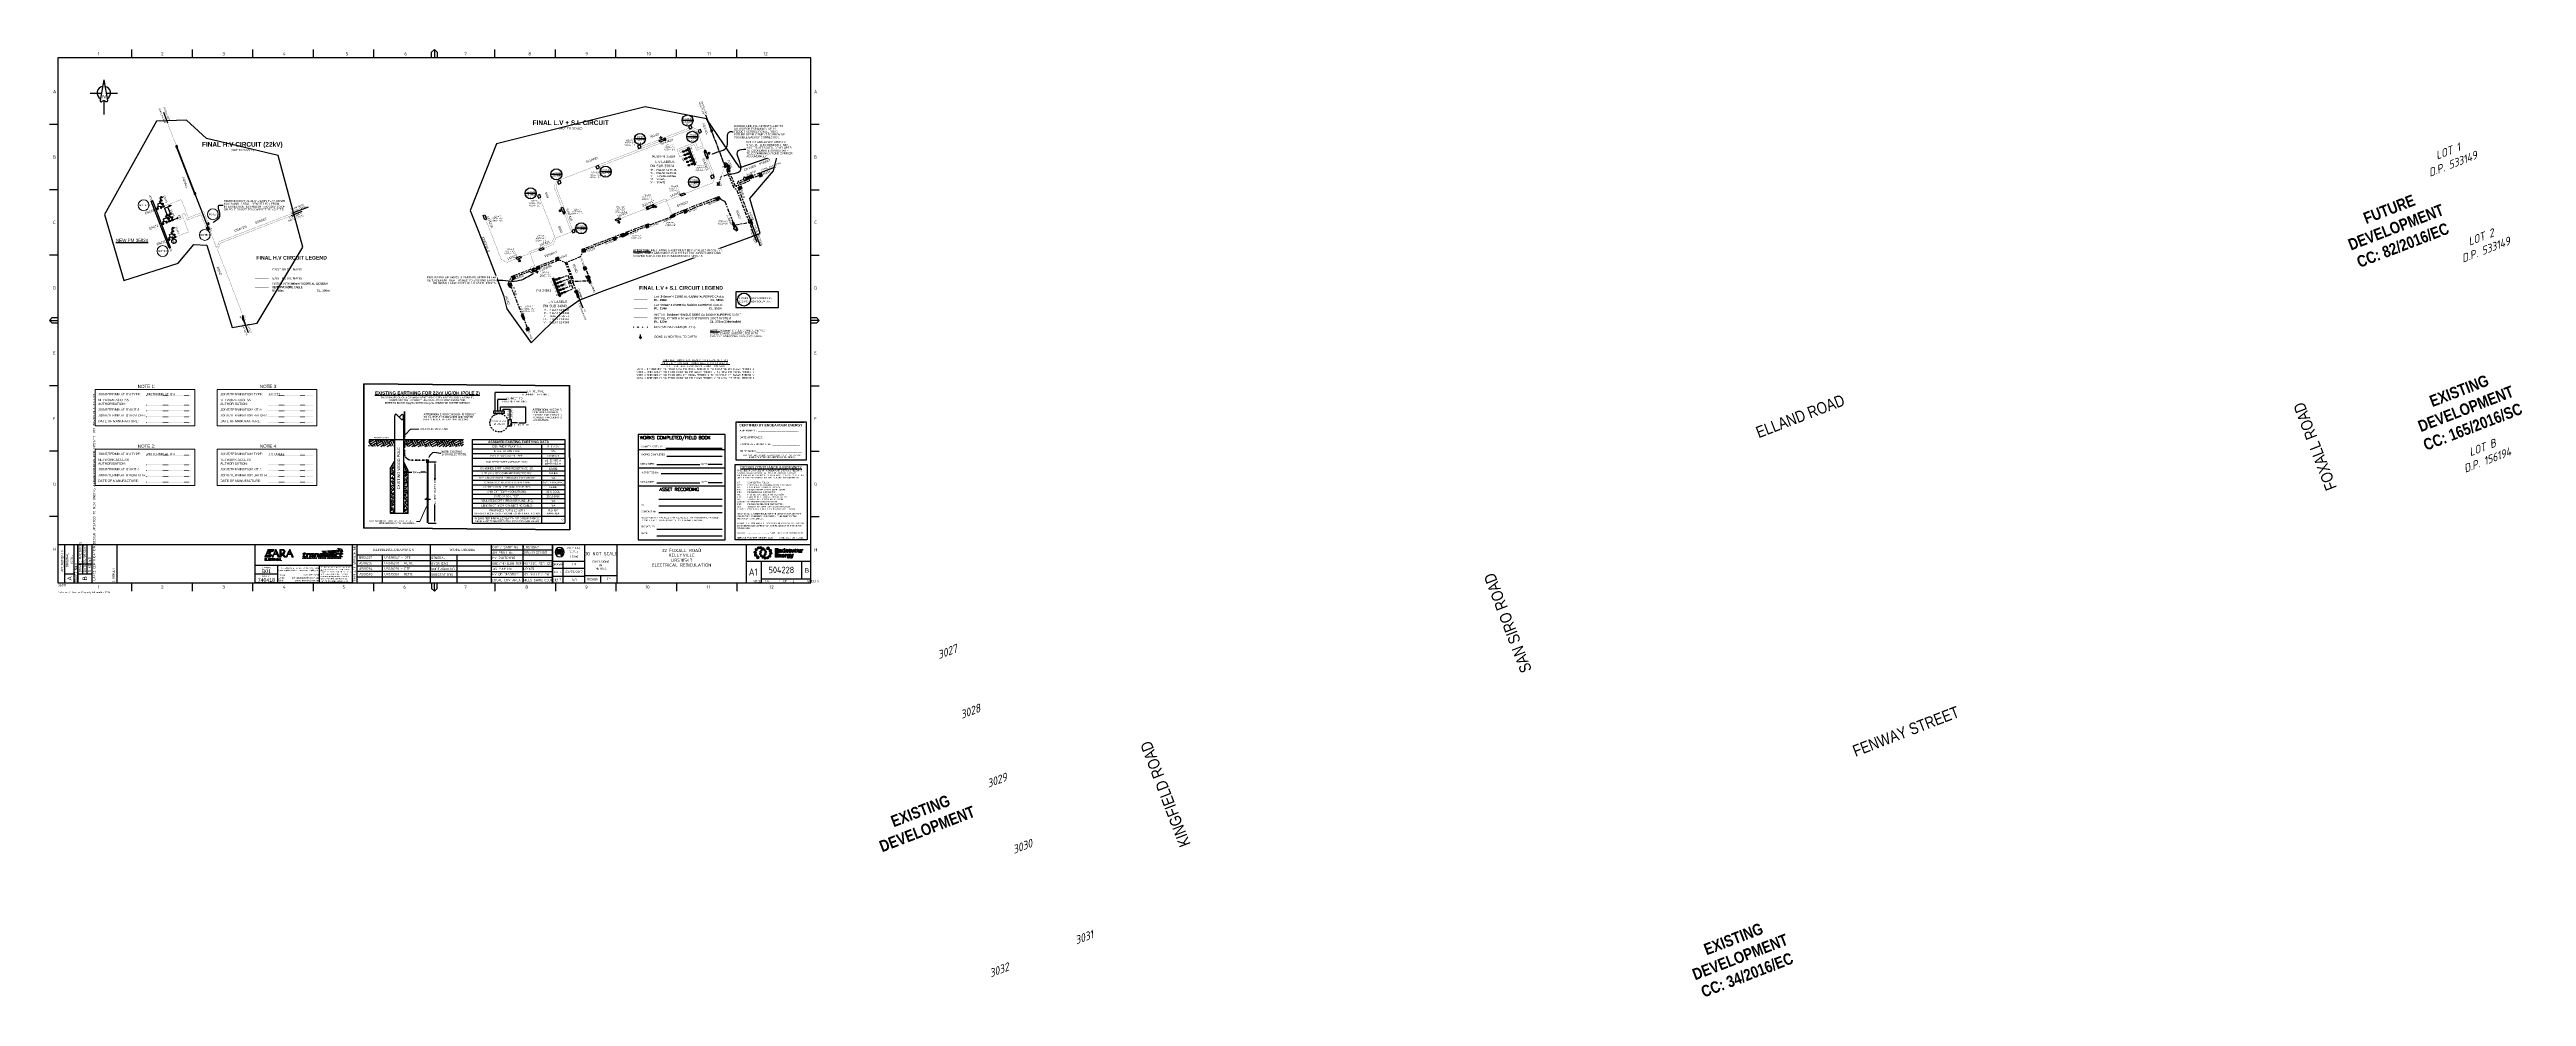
# Paper-space layout 'RETIC - Circuits' of a CAD drawing. Header units: metres. Extents: x -9 to 2673, y -444 to 581.
# The model-space entities are those that its viewports show. They can reach past a viewport. Long polylines and large blocks are cut down to what shows.
import ezdxf
from ezdxf import colors
from ezdxf.entities.mleader import LeaderData, LeaderLine
from ezdxf.enums import TextEntityAlignment as Align
from ezdxf.math import Vec2, Vec3

# ---------------------------------------------------------------- set-up
doc = ezdxf.new("R2010")
doc.units = ezdxf.units.M
for name, pattern in [('A', [0]), ('ACAD_ISO07W100', [0]), ('ACAD_ISO14W100', [24, 12, -3, 0, -3, 0, -3, 0, -3]), ('Cable Exist OH', [1, 1, 0]), ('Cable Exist UG', [8.2, 4, -1.2, 1.8, -1.2]), ('CENTERX2', [4, 2.5, -0.5, 0.5, -0.5]), ('Dash', [5, 3, -2]), ('DASHDOT2', [0.5, 0.25, -0.125, 0, -0.125]), ('DASHED', [0.75, 0.5, -0.25]), ('DOT', [0.25, 0, -0.25]), ('DOTX2', [0.5, 0, -0.5]), ('PHANTOM2', [1.25, 0.625, -0.125, 0.125, -0.125, 0.125, -0.125])]:
    doc.linetypes.add(name, pattern=pattern)
doc.layers.get('0').update_dxf_attribs({"color": 6})
for name, color, linetype in [('_User D-STAGE', 253, 'Dash'), ('_User D-TEXT-050', 3, 'Continuous'), ('Earthing_SP_Misc', 7, 'ACAD_ISO07W100'), ('Equip_HV_NEW', 2, 'Continuous'), ('Equip_LV_EXT', 7, 'Continuous'), ('Equip_LV_NEW', 2, 'Continuous'), ('Equip_SP_HV_EXT', 7, 'Continuous'), ('Equip_SP_HV_NEW', 2, 'Continuous'), ('Equip_SP_SL_NEW', 2, 'Continuous'), ('Mains_HV_EXT', 7, 'Continuous'), ('Mains_HV_NEW_U72', 2, 'Continuous'), ('Mains_LV_EXT', 7, 'Continuous'), ('Mains_LV_NEW_T84', 2, 'Continuous'), ('Mains_LV_New_T94', 2, 'Continuous'), ('Mains_SL_NEW_R6', 2, 'Continuous'), ('Notes', 7, 'Continuous'), ('Notes_HV_MISC', 7, 'Continuous'), ('Notes_LV_MISC', 7, 'Continuous'), ('Span_SP_MISC', 7, 'Continuous'), ('Sub_LV_EXT', 7, 'Continuous'), ('Sub_LV_NEW', 2, 'Continuous'), ('Sub_SP_TR_HV_LV_EXT', 7, 'Continuous'), ('SupportsOH_SP_TR_HV_LV_SL_EXT', 7, 'Continuous'), ('SupportsUG_SP_EXT', 7, 'Continuous')]:
    doc.layers.add(name, color=color, linetype=linetype)
for name, color, linetype, lineweight, true_color in [('_User E-LOTNO', 7, 'Continuous', 0, 0x969696), ('_User WAE', 1, 'Continuous', 20, 0xff0000), ('_WAE', 1, 'Continuous', 20, 0xff0000)]:
    doc.layers.add(name, color=color, linetype=linetype, lineweight=lineweight, true_color=true_color)
doc.layers.add('Viewports', color=6, linetype='Continuous', plot=False)
doc.styles.add('ARIAL', font='arial.ttf', dxfattribs={"height": 2})
doc.styles.add('ARIAL NARROW', font='ARIALN.TTF')
doc.styles.add('ARIALBOLD', font='arialbd.ttf')
doc.styles.add('COLUMN_LABEL', font='arial.ttf')
doc.styles.add('Elec', font='romand__.ttf')
doc.styles.add('iecARIAL', font='arial.ttf', dxfattribs={"height": 2})
doc.styles.add('iecISOCP', font='isocp.shx')
doc.styles.add('iecNAME', font='times.ttf')
doc.styles.add('iecTimesNewRoman', font='times.ttf')
doc.styles.add('ieISOCP', font='isocp.shx')
doc.styles.add('IESYMBOL1', font='isocp.shx')
doc.styles.add('ISOCP ITALIC', font='isocp.shx', dxfattribs={"oblique": 20})
doc.styles.add('POLE_LABEL', font='arial.ttf')
doc.styles.add('RoadName', font='arial.ttf', dxfattribs={"height": 2.5})
doc.styles.get("Standard").update_dxf_attribs({"font": 'arial.ttf'})
doc.styles.add('SWG_LABEL', font='arial.ttf')
doc.styles.add('SWITCH_LABEL', font='arial.ttf', dxfattribs={"height": 2.5})
doc.styles.add('TECHNIC', font='technic_.ttf')
doc.styles.add('Technical', font='technic_.ttf')
doc.linetypes.add('Cable 4', pattern='A,5.25,-0.1,["o",Standard,S=2,R=0,X=1.2,Y=-0.7],-4', length=9.35)
doc.linetypes.add('Cable New UG', pattern='A,7,-0.25,["x",Standard,S=2,R=0,X=0.2,Y=-0.8],-2.1', length=9.35)
doc.linetypes.add('IE Trench HV', pattern='A,7,-0.2,["/",Standard,S=3,R=0,X=0,Y=-1.4],-2.5', length=9.7)
doc.dimstyles.new('GISCAD Dim Style', dxfattribs={"dimtxt": 2.5, "dimasz": 3, "dimexe": 1.25, "dimexo": 0.625, "dimtad": 1, "dimtoh": 1, "dimdec": 1, "dimtxsty": 'ARIAL', "dimcen": 2.5, "dimadec": 0, "dimazin": 0, "dimtfac": 1, "dimtdec": 1, "dimtmove": 0, "dimatfit": 3, "dimfxl": 1.25, "dimarcsym": 0})
doc.dimstyles.new('UGT1', dxfattribs={"dimtxt": 2.5, "dimasz": 2, "dimexe": 1.25, "dimexo": 0.625, "dimgap": 1, "dimtad": 1, "dimjust": 1, "dimlfac": 1000, "dimtxsty": 'iecISOCP', "dimblk1": 'M05', "dimblk2": 'NONE', "dimsah": 1, "dimcen": 0, "dimse1": 1, "dimse2": 1, "dimadec": 0, "dimazin": 0, "dimtfac": 1, "dimtmove": 0, "dimatfit": 3, "dimfxl": 1, "dimarcsym": 0})

# ---------------------------------------------------------------- blocks, each defined once
blk = doc.blocks.new('_None')
blk = doc.blocks.new('M05')
blk.add_hatch(color=256).paths.add_polyline_path([(-2, 0), (-0.7, -0.75), (-0.7, 0.75)])
at = {"color": 1}
blk.add_lwpolyline([(-0.7, 0.75), (-0.7, -0.75), (-2, 0)], close=True, dxfattribs=at)
blk = doc.blocks.new('A$C30A46249')
at = {"color": 7, "lineweight": -3, "insert": (6.9, 5), "char_height": 1.79, "attachment_point": 7, "line_spacing_factor": 1.2}
blk.add_mtext('{\\fCalibri|b0|i0|c0|p34;\\C256;Cadastre: \\fMS Gothic|b0|i0|c128|p49;\\C250;\\c2236962;Ⓒ\\fMS Gothic|b0|i0|c0|p49; \\fCalibri|b0|i0|c0|p34;\\C256;Land and Property Information 2016}', dxfattribs=at)
blk = doc.blocks.new('Design Compliance1')
at = {"layer": 'Notes'}
blk.add_lwpolyline([(-50, 100), (50, 100), (50, -4.7), (-50, -4.7)], close=True, dxfattribs=at)
at = {"layer": 'Notes', "style": 'ARIAL'}
blk.add_text('%%UDESIGN COMPLIANCE & INDEMNITY', height=3.5, dxfattribs=at).set_placement((0, 96), align=Align.MIDDLE_CENTER)
at = {"layer": 'Notes', "insert": (-47, 92.4), "char_height": 1.8, "width": 95.382, "attachment_point": 1, "style": 'ARIAL'}
blk.add_mtext('\\pt14.4;{\\H1.1111x;THIS DESIGN COMPLIES WITH ENDEAVOUR ENERGY\'S RELEVANT STANDARDS AS CURRENT AT THIS TIME AND AS LISTED ON ENDEAVOUR ENERGY ACCREDITED SERVICE PROVIDER\'S INTERNET SITE. THESE STANDARDS INCLUDE, BUT ARE NOT LIMITED TO:\\P\\PCP:^ICONNECTION POLICY \\PEMS:^IENVIRONMENTAL MANAGEMENT STANDARD\\PEDI:^IEARTHING DESIGN INSTRUCTION\\PMCI:^IMAINS CONSTRUCTION INSTRUCTION\\PMDI:^IMAINS DESIGN INSTRUCTION\\PPDI:^IPROTECTION DESIGN INSTRUCTION\\PETS:^IEQUIPMENT TECHNICAL SPECIFICATION\\PSDI:^ISUBSTATION DESIGN INSTRUCTION\\PSAD0001:^IDESIGN DRAWING STANDARD\\PMMI:^IMAINS MAINTENANCE INSTRUCTION\\PSMI:^ISUBSTATION MAINTENANCE INSTRUCTION\\PLDI0001:^IPUBLIC LIGHTING ELECTRICAL DESIGN ELEMENT\\P\\PADDITIONALLY, WHERE RELEVANT THE DESIGN COMPLIES WITH\\PAS/NZS 7000 \'"OVERHEAD LINE DESIGN" PUBLISHED BY THE AUSTRALIAN STANDARDS.\\P\\PTRANSELECT INDEMNIFIES ENDEAVOR ENERGY FOR ANY LOSS OR DAMAGE RESULTING FROM NON-COMPLIANCE WITH THE ABOVE STANDARDS.\\P\\PSIGNED: .......................................... NAME: CHRISTOPHER MADDOCKS\\P\\PSERVICE PROVIDER NUMBER:  2448           DATE: ..04.. / ..09.. / ..2017..}', dxfattribs=at)
blk = doc.blocks.new('JPD_Box-20x10')
at = {"linetype": 'Continuous'}
blk.add_lwpolyline([(-10, -5), (10, -5), (10, 5), (-10, 5)], close=True, dxfattribs=at)
at = {"layer": 'Viewports', "linetype": 'Continuous'}
blk.add_line((0, 0), (0, 0), dxfattribs=at)
blk = doc.blocks.new('Certification-JpD')
at = {"layer": 'Notes', "insert": (-0.3, 43.1), "char_height": 3, "width": 76.839, "attachment_point": 2, "style": 'iecARIAL', "bg_fill": 3, "box_fill_scale": 1.5, "bg_fill_color": 256, "bg_fill_transparency": 12628572}
blk.add_mtext('{\\fArial|b1|i0|c0|p34;CERTIFIED BY ENDEAVOUR ENERGY}', dxfattribs=at)
at = {"layer": 'Notes', "xscale": 4.25, "yscale": 4.5}
blk.add_blockref('JPD_Box-20x10', (0, 22.5), dxfattribs=at)
at = {"layer": 'Notes', "insert": (-37.9, 36.3), "char_height": 2.25, "width": 76.839, "attachment_point": 1, "line_spacing_factor": 0.733333, "style": 'iecARIAL', "bg_fill": 3, "box_fill_scale": 1.5, "bg_fill_color": 256, "bg_fill_transparency": 12628572}
blk.add_mtext("AMENDMENT: ____________________________\\P\\P\\PDATE APPROVED: _________________________\\P\\P\\PEXAMINERS SIGNATURE: ___________________\\P\\P\\PPRINT NAME:_______________________________\\P\\P\\pi3.5544;{\\H0.77778x;THIS CERTIFICATION IS ISSUED SUBJECT TO ENDEAVOUR \\P\\pi10.977;ENERGY'S STANDARD CERTIFICATION TERMS}", dxfattribs=at)
blk = doc.blocks.new('SLANTERN_NUM_NEW')
blk.add_wipeout([(-0.3, 8), (-0.8, 8), (-1.3, 7.9), (-1.7, 7.8), (-2.2, 7.7), (-2.7, 7.5), (-3.2, 7.3), (-3.6, 7.1), (-4.1, 6.9), (-4.5, 6.6), (-4.9, 6.3), (-5.3, 6), (-5.7, 5.7), (-6, 5.3), (-6.3, 4.9), (-6.6, 4.5), (-6.9, 4.1), (-7.1, 3.6), (-7.3, 3.2), (-7.5, 2.7), (-7.7, 2.2), (-7.8, 1.7), (-7.9, 1.3), (-8, 0.8), (-8, 0.3), (-8, -0.3), (-8, -0.8), (-7.9, -1.3), (-7.8, -1.7), (-7.7, -2.2), (-7.5, -2.7), (-7.3, -3.2), (-7.1, -3.6), (-6.9, -4.1), (-6.6, -4.5), (-6.3, -4.9), (-6, -5.3), (-5.7, -5.7), (-5.3, -6), (-4.9, -6.3), (-4.5, -6.6), (-4.1, -6.9), (-3.6, -7.1), (-3.2, -7.3), (-2.7, -7.5), (-2.2, -7.7), (-1.7, -7.8), (-1.3, -7.9), (-0.8, -8), (-0.3, -8), (0.3, -8), (0.8, -8), (1.3, -7.9), (1.7, -7.8), (2.2, -7.7), (2.7, -7.5), (3.2, -7.3), (3.6, -7.1), (4.1, -6.9), (4.5, -6.6), (4.9, -6.3), (5.3, -6), (5.7, -5.7), (6, -5.3), (6.3, -4.9), (6.6, -4.5), (6.9, -4.1), (7.1, -3.6), (7.3, -3.2), (7.5, -2.7), (7.7, -2.2), (7.8, -1.7), (7.9, -1.3), (8, -0.8), (8, -0.3), (8, 0.3), (8, 0.8), (7.9, 1.3), (7.8, 1.7), (7.7, 2.2), (7.5, 2.7), (7.3, 3.2), (7.1, 3.6), (6.9, 4.1), (6.6, 4.5), (6.3, 4.9), (6, 5.3), (5.7, 5.7), (5.3, 6), (4.9, 6.3), (4.5, 6.6), (4.1, 6.9), (3.6, 7.1), (3.2, 7.3), (2.7, 7.5), (2.2, 7.7), (1.7, 7.8), (1.3, 7.9), (0.8, 8), (0.3, 8)])
at = {"linetype": 'Continuous'}
blk.add_line((8, 0), (-8, 0), dxfattribs=at)
blk.add_line((0, 0), (8, 0))
blk.add_circle((0, 0), 8, dxfattribs=at)
at = {"style": 'SWITCH_LABEL'}
for tag, p in [('SNUMBER', (0.5, 1.1)), ('CNUMBER', (0.4, -3.1))]:
    blk.add_attdef(tag, text='', height=2.5, dxfattribs=at).set_placement(p, align=Align.CENTER)
at = {"flags": 1}
blk.add_attdef('Z', (0, 0), '', height=0.2, dxfattribs=at)
at = {"layer": 'Notes', "color": 0, "style": 'RoadName'}
blk.add_text('PE', height=2, dxfattribs=at).set_placement((0, -5.7), align=Align.MIDDLE_CENTER)
blk = doc.blocks.new('Earth')
for p, q in [((0, -1), (0, 0)), ((-1.5, -3.1), (1.5, -3.1)), ((-1, -3.7), (1, -3.7)), ((-0.2, -4.3), (0.2, -4.3)), ((0, -3.1), (0, -1))]:
    blk.add_line(p, q)
blk = doc.blocks.new('NorthPnt 11(NP11)')
for p, q in [((-19.7, 0), (-3.5, 0)), ((-0.1, -10.9), (-0.1, -30.8)), ((3.3, 0), (19.7, 0))]:
    blk.add_line(p, q)
for points in [[(-0.1, 18.8), (-5.4, -10.7, 0.877048), (-2.3, -11.9, -0.1543), (-0.1, -10.9, 0.090511)], [(-0.1, 18.8), (5.3, -10.7, -0.877048), (2.1, -11.9, 0.1543), (-0.1, -10.9, -0.090511)]]:
    blk.add_lwpolyline(points, format="xyb")
for start, end in [(100.5988, 238.8643), (300.0994, 80.4374)]:
    blk.add_arc((0, 0), 9.64, start, end)
at = {"color": 7, "style": 'iecNAME'}
blk.add_text('N', height=5.02, dxfattribs=at).set_placement((-2.6, -7.8))
blk = doc.blocks.new('NOTE_LANTERN-COLUMN-NUM')
at = {"layer": 'Notes'}
blk.add_lwpolyline([(0, 15.5), (46.4, 15.5), (46.4, 32.4), (0, 32.4)], close=True, dxfattribs=at)
blk.add_circle((9, 23.9), 6.95, dxfattribs=at)
at = {"layer": 'Notes', "color": 7, "char_height": 1.79, "line_spacing_factor": 1.2}
for s, insert, attachment_point in [('L123456\\PC123456', (8.6, 23.6), 5), ('NEW LANTERN No\\PNEW COLUMN No', (16.5, 23.6), 4)]:
    blk.add_mtext(s, dxfattribs=dict(at, insert=insert, attachment_point=attachment_point))
blk = doc.blocks.new('JOINT TERMINATION STICKER')
at = {"color": 0, "linetype": 'DOTX2', "ltscale": 2}
for p, q in [((55.7, 32.6), (104.1, 32.6)), ((55.7, 22.2), (104.1, 22.2)), ((55.7, 16), (104.1, 16)), ((55.7, 9.8), (104.1, 9.8)), ((55.7, 3.6), (104.1, 3.6))]:
    blk.add_line(p, q, dxfattribs=at)
at = {"color": 0}
blk.add_lwpolyline([(0, 39.2), (107.7, 39.2), (107.7, 0), (0, 0)], close=True, dxfattribs=at)
at = {"color": 0, "char_height": 2.5, "width": 119.265, "attachment_point": 1, "style": 'ARIAL'}
for s, insert in [('JOINT/TERMINATION TYPE:', (3.2, 35.3)), ('NETWORK ACCESS\\PAUTHORISATION:', (3.2, 29.1)), ('JOINT/TERMINATION KIT #:', (3.2, 18.7)), ('JOINT/TERMINATION BATCH #:', (3.2, 12.5)), ('\\PDATE OF MANUFACTURE:', (3.2, 10.5))]:
    blk.add_mtext(s, dxfattribs=dict(at, insert=insert))
at = {"color": 0, "style": 'ARIAL'}
for tag, p in [('JOINT/TERMINATION_TYPE', (55.7, 32)), ('JOINT/TERMINATION_KIT', (55.7, 15.4)), ('JOINT/TERMINATION_BATCH#', (55.7, 9.2)), ('NETWORK_ACCESS_AUTHORISATION', (55.7, 21.6)), ('DATE_OF_MANUFACTURE', (55.7, 3.1))]:
    blk.add_attdef(tag, text='', height=2.5, dxfattribs=at).set_placement(p, align=Align.BOTTOM_LEFT)
blk = doc.blocks.new('*D123')
at = {"layer": 'Defpoints', "color": 0, "linetype": 'ACAD_ISO07W100', "transparency": 16777216}
for p in [(400.6, 134.8), (408.5, 134.8), (400.6, 68.6)]:
    blk.add_point(p, dxfattribs=at)
at = {"layer": 'Notes', "color": 0, "linetype": 'ACAD_ISO07W100', "lineweight": -2, "transparency": 16777216}
for p, q in [((401.2, 134.8), (409.8, 134.8)), ((408.5, 132.8), (408.5, 115.4)), ((408.5, 70.6), (408.5, 88.1)), ((401.2, 68.6), (409.8, 68.6))]:
    blk.add_line(p, q, dxfattribs=at)
at = {"layer": 'Notes', "color": 0, "linetype": 'ACAD_ISO07W100', "transparency": 16777216}
for points in [[(408.2, 132.8), (408.8, 132.8), (408.5, 134.8)], [(408.2, 70.6), (408.8, 70.6), (408.5, 68.6)]]:
    blk.add_solid(points, dxfattribs=at)
at = {"layer": 'Notes', "color": 0, "linetype": 'ACAD_ISO07W100', "lineweight": 15, "transparency": 16777216, "insert": (408.5, 101.7), "char_height": 2, "attachment_point": 5, "rotation": 90, "style": 'iecISOCP'}
blk.add_mtext('4.8m DEEP EARTH ROD', dxfattribs=at)
blk = doc.blocks.new('*D124')
at = {"layer": 'Defpoints', "color": 0, "linetype": 'ACAD_ISO07W100', "transparency": 16777216}
for p in [(374.5, 135.6), (400.4, 123.5), (400.4, 123.5)]:
    blk.add_point(p, dxfattribs=at)
at = {"layer": 'Notes', "color": 0, "linetype": 'ACAD_ISO07W100', "lineweight": -2, "transparency": 16777216}
for p, q in [((376.5, 123.5), (383.6, 123.5)), ((398.4, 123.5), (393.1, 123.5))]:
    blk.add_line(p, q, dxfattribs=at)
at = {"layer": 'Notes', "color": 0, "linetype": 'ACAD_ISO07W100', "transparency": 16777216}
for points in [[(376.5, 123.8), (376.5, 123.1), (374.5, 123.5)], [(398.4, 123.8), (398.4, 123.1), (400.4, 123.5)]]:
    blk.add_solid(points, dxfattribs=at)
at = {"layer": 'Notes', "color": 0, "linetype": 'ACAD_ISO07W100', "lineweight": 15, "transparency": 16777216, "insert": (388.3, 123.5), "char_height": 2, "attachment_point": 5, "style": 'iecISOCP'}
blk.add_mtext('1000mm', dxfattribs=at)
blk = doc.blocks.new('A$C55CA7256')
at = {"layer": 'Notes'}
h = blk.add_hatch(color=256, dxfattribs=at)
h.dxf.hatch_style = 1
h.paths.add_polyline_path([(-0.375, -0.375), (-0.9375, -0.375, -0.414213562), (-1.125, -0.1875), (-1.125, 0), (-1.125, 0.1875, -0.414213562), (-0.9375, 0.375), (0.9375, 0.375, -0.414213562), (1.125, 0.1875), (1.125, -0.1875, -0.414213562), (0.9375, -0.375), (0.375, -0.375), (0.375, -0.5625, -0.414213562), (0.1875, -0.75), (-0.1875, -0.75, -0.414213562), (-0.375, -0.5625)])
for p, q in [((-1.125, 0), (-1.125, 0.1875)), ((-1.125, -0.1875), (-1.125, 0)), ((-0.9375, 0.375), (0.9375, 0.375)), ((-0.375, 0.375), (0.375, 0.375)), ((1.125, 0.1875), (1.125, -0.1875)), ((-0.375, -0.375), (-0.9375, -0.375)), ((-0.375, -0.5625), (-0.375, -0.375)), ((-0.1875, -0.75), (0.1875, -0.75)), ((0.9375, -0.375), (0.375, -0.375)), ((0.375, -0.5625), (0.375, -0.375))]:
    blk.add_line(p, q, dxfattribs=at)
at = {"layer": 'Notes', "color": 7, "linetype": 'ACAD_ISO07W100'}
blk.add_line((0, -0.75), (0, 0), dxfattribs=at)
at = {"layer": 'Notes'}
for centre, start, end in [((-0.9375, 0.1875), 90, 180), ((0.9375, 0.1875), 0, 90), ((-0.9375, -0.1875), 180, 270), ((-0.1875, -0.5625), 180, 270), ((0.1875, -0.5625), 270, 0), ((0.9375, -0.1875), 270, 0)]:
    blk.add_arc(centre, 0.1875, start, end, dxfattribs=at)
blk = doc.blocks.new('*T152')
at = {"layer": 'Notes', "color": 0, "linetype": 'ByBlock', "lineweight": -2, "transparency": 16777216}
for p, q in [((0, 0), (100, 0)), ((0, 0), (0, -90.5)), ((100, 0), (100, -90.5)), ((0, -5), (100, -5)), ((0, -10), (100, -10)), ((0, -15), (100, -15)), ((0, -20), (100, -20)), ((75, -5), (75, -90.5)), ((0, -28.9), (100, -28.9)), ((0, -33.9), (100, -33.9)), ((0, -38.9), (100, -38.9)), ((0, -43.9), (100, -43.9)), ((0, -48.9), (100, -48.9)), ((0, -53.9), (100, -53.9)), ((0, -58.9), (100, -58.9)), ((0, -63.9), (100, -63.9)), ((0, -68.9), (100, -68.9)), ((0, -73.9), (100, -73.9)), ((0, -82.7), (100, -82.7)), ((0, -90.5), (100, -90.5))]:
    blk.add_line(p, q, dxfattribs=at)
at = {"layer": 'Notes', "transparency": 16777216}
for s, insert, char_height, width, attachment_point, style in [('{\\T0.95;SOIL RESISTIVITY AVERAGE  (Ω.m):}', (37.5, -24.4), 2, 72.11, 5, 'ARIAL'), ('{\\fArial|b1|i0|c0|p34;ASSUMED EXISTING EARTHING DATA}', (50, -2.5), 2.55, 98.555, 5, 'ARIAL'), ('EARTHING SYSTEM TYPE:', (37.5, -17.5), 2, 72.11, 5, 'ARIAL'), ('EQUIPMENT PLANT No.', (37.5, -7.5), 2, 72.11, 5, 'ARIAL'), ('INSTALLATION TYPE:', (37.5, -12.5), 2, 72.11, 5, 'ARIAL'), ('{\\fArial|b1|i0|c0|p34;ρ1}=22.56Ω.m\\P{\\fArial|b1|i0|c0|p34;ρ2}=60.02Ω.m', (87.5, -24.4), 2, 22.11, 5, 'ARIAL'), ('PL 919022', (87.5, -7.5), 2, 22.11, 5, 'ARIAL'), ('COMMON', (87.5, -17.5), 2, 22.11, 5, 'ARIAL'), ('U/G', (87.5, -12.5), 2, 22.11, 5, 'ARIAL'), ('SIZE & No.OF SUPPLEMENTARY ELECTRODE:', (37.5, -41.4), 2, 72.11, 5, 'ARIAL'), ('COMBINED EARTH GRID RESISTANCE  (Ω):', (37.5, -31.4), 2, 72.11, 5, 'ARIAL'), ('SIZE & No. OF COMBINED ELECTRODES:', (37.5, -36.4), 2, 72.11, 5, 'ARIAL'), ('CONNECTION TYPE (CAD OR CRIMP):', (37.5, -51.4), 2, 72.11, 5, 'ARIAL'), ('BONDING CONDUCTOR SIZE & TYPE:', (37.5, -46.4), 2, 72.11, 5, 'ARIAL'), ('19/2.14 PVC/PVC', (87.5, -46.4), 2, 22.11, 5, 'ARIAL'), ('{\\fArial|b1|i0|c0|p34;1x4.8m}', (87.5, -36.4), 2, 22.11, 5, 'ARIAL'), ('{\\fArial|b1|i0|c0|p34;13.63Ω}', (87.5, -31.4), 2, 22.11, 5, 'ARIAL'), ('CRIMP', (87.5, -51.4), 2, 22.11, 5, 'ARIAL'), ('N/A', (87.5, -41.4), 2, 22.11, 5, 'ARIAL'), ('PROPOSED TOTAL LENGTH\\POF ELECTRODE SYSTEM CABLE/S PER EARTH GRID', (37.5, -78.3), 2, 72.11, 5, 'ARIAL'), ('INSULATED DEPTH (FROM GROUND LINE):', (37.5, -66.4), 2, 72.11, 5, 'ARIAL'), ('LENGTH OF "MEN" CONNECTING CABLE:', (37.5, -71.4), 2, 72.11, 5, 'ARIAL'), ('AMBIENT TEMP + CONDITIONS:', (37.5, -56.4), 2, 72.11, 5, 'ARIAL'), ('DATE OF SOIL TEST:', (37.5, -61.4), 2, 72.11, 5, 'ARIAL'), ('23%%DC COOL', (87.5, -56.4), 2, 22.11, 5, 'ARIAL'), ('25/10/2016', (87.5, -61.4), 2, 22.11, 5, 'ARIAL'), ('INS: N/A\\PBARE: N/A', (87.5, -78.3), 2, 22.11, 5, 'ARIAL'), ('N/A', (87.5, -66.4), 2, 22.11, 5, 'ARIAL'), ('N/A', (87.5, -71.4), 2, 22.11, 5, 'ARIAL'), ('{\\fArial|b1|i0|c0|p34;*}MEASURED INSTALLED EARTH GRID RESISTANCE:\\P{\\fArial|b1|i0|c0|p34;\\H0.825x;*\\fArial|b0|i1|c0|p34;LEVEL 1 ASP TO RECORD ACTUAL FINAL INSTALLED VALUES}', (37.5, -86.6), 2, 72.11, 5, 'ARIAL'), ('{\\fArial|b0|i0|c0|p34;      Ω}', (98.6, -86.6), 1.806, 22.11, 6, 'TECHNIC')]:
    blk.add_mtext(s, dxfattribs=dict(at, insert=insert, char_height=char_height, width=width, attachment_point=attachment_point, style=style))
blk = doc.blocks.new('EE_LOGO')
h = blk.add_hatch(color=7)
edge = h.paths.add_edge_path()
edge.add_spline(control_points=[(-25.3, 1.9), (-26.1, 2), (-26.7, 1.4), (-26.8, 0.7), (-26.8, -0.1), (-26.2, -0.7), (-25.5, -0.8), (-24.7, -0.8), (-24.1, -0.2), (-24.1, 0.5), (-24, 1.3), (-24.6, 1.9), (-25.3, 1.9)], knot_values=[0, 0, 0, 0, 1, 1, 1, 2, 2, 2, 3, 3, 3, 4, 4, 4, 4], degree=3, periodic=0)
h = blk.add_hatch(color=7)
edge = h.paths.add_edge_path()
edge.add_spline(control_points=[(-23.7, 4.5), (-24.3, 4.8), (-25.1, 4.6), (-25.5, 4), (-25.8, 3.4), (-25.6, 2.6), (-25, 2.2), (-24.4, 1.9), (-23.6, 2.1), (-23.3, 2.7), (-22.9, 3.3), (-23.1, 4.1), (-23.7, 4.5)], knot_values=[0, 0, 0, 0, 1, 1, 1, 2, 2, 2, 3, 3, 3, 4, 4, 4, 4], degree=3, periodic=0)
h = blk.add_hatch(color=7)
edge = h.paths.add_edge_path()
edge.add_spline(control_points=[(-21.1, 5.9), (-21.5, 6.4), (-22.2, 6.6), (-22.8, 6.2), (-23.4, 5.9), (-23.5, 5.1), (-23.2, 4.5), (-22.8, 4), (-22.1, 3.8), (-21.5, 4.2), (-20.9, 4.5), (-20.7, 5.3), (-21.1, 5.9)], knot_values=[0, 0, 0, 0, 1, 1, 1, 2, 2, 2, 3, 3, 3, 4, 4, 4, 4], degree=3, periodic=0)
h = blk.add_hatch(color=7)
edge = h.paths.add_edge_path()
edge.add_spline(control_points=[(-19.4, 2.1), (-19.9, 2.2), (-20.4, 1.8), (-20.6, 1.3), (-20.7, 0.8), (-20.3, 0.3), (-19.8, 0.2), (-19.3, 0.1), (-18.8, 0.4), (-18.7, 0.9), (-18.6, 1.4), (-18.9, 1.9), (-19.4, 2.1)], knot_values=[0, 0, 0, 0, 1, 1, 1, 2, 2, 2, 3, 3, 3, 4, 4, 4, 4], degree=3, periodic=0)
h = blk.add_hatch(color=7)
edge = h.paths.add_edge_path()
edge.add_spline(control_points=[(-18.3, 5.9), (-18.3, 6.5), (-18.9, 7), (-19.5, 6.9), (-20.2, 6.8), (-20.6, 6.3), (-20.6, 5.6), (-20.5, 5), (-20, 4.5), (-19.3, 4.6), (-18.7, 4.7), (-18.2, 5.2), (-18.3, 5.9)], knot_values=[0, 0, 0, 0, 1, 1, 1, 2, 2, 2, 3, 3, 3, 4, 4, 4, 4], degree=3, periodic=0)
h = blk.add_hatch(color=7)
edge = h.paths.add_edge_path()
edge.add_spline(control_points=[(-15.9, 4.9), (-15.9, 4.3), (-16.4, 3.8), (-17, 3.8), (-17.6, 3.8), (-18.1, 4.3), (-18.1, 4.9), (-18.1, 5.5), (-17.6, 5.9), (-17, 5.9), (-16.4, 5.9), (-15.9, 5.5), (-15.9, 4.9)], knot_values=[0, 0, 0, 0, 1, 1, 1, 2, 2, 2, 3, 3, 3, 4, 4, 4, 4], degree=3, periodic=0)
edge = h.paths.add_edge_path()
edge.add_spline(control_points=[(-18.3, 4), (-18.8, 4.1), (-19.3, 3.8), (-19.4, 3.2), (-19.5, 2.7), (-19.2, 2.2), (-18.7, 2.1), (-18.2, 2), (-17.7, 2.3), (-17.6, 2.8), (-17.5, 3.4), (-17.8, 3.9), (-18.3, 4)], knot_values=[0, 0, 0, 0, 1, 1, 1, 2, 2, 2, 3, 3, 3, 4, 4, 4, 4], degree=3, periodic=0)
h = blk.add_hatch(color=7)
edge = h.paths.add_edge_path()
edge.add_spline(control_points=[(-14.6, 2.4), (-14.2, 2.7), (-14.1, 3.4), (-14.5, 3.8), (-14.9, 4.3), (-15.6, 4.3), (-16, 3.9), (-16.4, 3.5), (-16.5, 2.9), (-16.1, 2.4), (-15.7, 2), (-15, 2), (-14.6, 2.4)], knot_values=[0, 0, 0, 0, 1, 1, 1, 2, 2, 2, 3, 3, 3, 4, 4, 4, 4], degree=3, periodic=0)
edge = h.paths.add_edge_path()
edge.add_spline(control_points=[(-15.9, 4.9), (-15.9, 4.3), (-16.4, 3.8), (-17, 3.8), (-17.6, 3.8), (-18.1, 4.3), (-18.1, 4.9), (-18.1, 5.5), (-17.6, 5.9), (-17, 5.9), (-16.4, 5.9), (-15.9, 5.5), (-15.9, 4.9)], knot_values=[0, 0, 0, 0, 1, 1, 1, 2, 2, 2, 3, 3, 3, 4, 4, 4, 4], degree=3, periodic=0)
h = blk.add_hatch(color=7)
edge = h.paths.add_edge_path()
edge.add_spline(control_points=[(-15.9, 4.9), (-15.9, 4.3), (-16.4, 3.8), (-17, 3.8), (-17.6, 3.8), (-18.1, 4.3), (-18.1, 4.9), (-18.1, 5.5), (-17.6, 5.9), (-17, 5.9), (-16.4, 5.9), (-15.9, 5.5), (-15.9, 4.9)], knot_values=[0, 0, 0, 0, 1, 1, 1, 2, 2, 2, 3, 3, 3, 4, 4, 4, 4], degree=3, periodic=0)
edge = h.paths.add_edge_path(flags=16)
edge.add_spline(control_points=[(-15.9, 4.9), (-15.9, 4.3), (-16.4, 3.8), (-17, 3.8), (-17.6, 3.8), (-18.1, 4.3), (-18.1, 4.9), (-18.1, 5.5), (-17.6, 5.9), (-17, 5.9), (-16.4, 5.9), (-15.9, 5.5), (-15.9, 4.9)], knot_values=[0, 0, 0, 0, 1, 1, 1, 2, 2, 2, 3, 3, 3, 4, 4, 4, 4], degree=3, periodic=0)
h = blk.add_hatch(color=7)
edge = h.paths.add_edge_path()
edge.add_spline(control_points=[(-13.9, 0.2), (-13.4, 0.3), (-13.1, 0.9), (-13.2, 1.4), (-13.4, 1.9), (-13.9, 2.2), (-14.4, 2.1), (-15, 2), (-15.3, 1.4), (-15.2, 0.9), (-15, 0.4), (-14.5, 0), (-13.9, 0.2)], knot_values=[0, 0, 0, 0, 1, 1, 1, 2, 2, 2, 3, 3, 3, 4, 4, 4, 4], degree=3, periodic=0)
h = blk.add_hatch(color=7)
edge = h.paths.add_edge_path()
edge.add_spline(control_points=[(-9.9, 4.9), (-9.9, 4), (-10.6, 3.4), (-11.4, 3.4), (-12.3, 3.4), (-13, 4), (-13, 4.9), (-13, 5.7), (-12.3, 6.4), (-11.4, 6.4), (-10.6, 6.4), (-9.9, 5.7), (-9.9, 4.9)], knot_values=[0, 0, 0, 0, 1, 1, 1, 2, 2, 2, 3, 3, 3, 4, 4, 4, 4], degree=3, periodic=0)
h = blk.add_hatch(color=7)
edge = h.paths.add_edge_path()
edge.add_spline(control_points=[(-8.6, 1.1), (-7.8, 1.4), (-7.5, 2.3), (-7.8, 3), (-8.1, 3.7), (-9, 4.1), (-9.7, 3.7), (-10.4, 3.4), (-10.7, 2.6), (-10.4, 1.9), (-10.1, 1.1), (-9.3, 0.8), (-8.6, 1.1)], knot_values=[0, 0, 0, 0, 1, 1, 1, 2, 2, 2, 3, 3, 3, 4, 4, 4, 4], degree=3, periodic=0)
h = blk.add_hatch(color=7)
edge = h.paths.add_edge_path()
edge.add_spline(control_points=[(-8.7, -1.9), (-7.9, -2), (-7.3, -1.4), (-7.2, -0.6), (-7.2, 0.1), (-7.8, 0.7), (-8.5, 0.8), (-9.3, 0.8), (-9.9, 0.3), (-9.9, -0.5), (-10, -1.2), (-9.4, -1.9), (-8.7, -1.9)], knot_values=[0, 0, 0, 0, 1, 1, 1, 2, 2, 2, 3, 3, 3, 4, 4, 4, 4], degree=3, periodic=0)
h = blk.add_hatch(color=7)
edge = h.paths.add_edge_path()
edge.add_spline(control_points=[(-3.9, 0.4), (-3.9, 0.4), (-3.9, 4.3), (-3.9, 4.3), (-3.9, 4.3), (-3.9, 4.9), (-3.3, 4.9), (-2.7, 4.9), (-0.5, 4.9), (-0.5, 4.9), (-0.5, 4.9), (-0.5, 4), (-0.5, 4), (-0.5, 4), (-2.9, 4), (-2.9, 4), (-2.9, 4), (-2.9, 3.1), (-2.9, 3.1), (-2.9, 3.1), (-0.8, 3.1), (-0.8, 3.1), (-0.8, 3.1), (-0.8, 2.2), (-0.8, 2.2), (-0.8, 2.2), (-2.9, 2.2), (-2.9, 2.2), (-2.9, 2.2), (-2.9, 1.3), (-2.9, 1.3), (-2.9, 1.3), (-0.5, 1.3), (-0.5, 1.3), (-0.5, 1.3), (-0.5, 0.4), (-0.5, 0.4), (-0.5, 0.4), (-3.9, 0.4), (-3.9, 0.4)], knot_values=[0, 0, 0, 0, 1, 1, 1, 2, 2, 2, 3, 3, 3, 4, 4, 4, 5, 5, 5, 6, 6, 6, 7, 7, 7, 8, 8, 8, 9, 9, 9, 10, 10, 10, 11, 11, 11, 12, 12, 12, 13, 13, 13, 13], degree=3, periodic=0)
h = blk.add_hatch(color=7)
edge = h.paths.add_edge_path()
edge.add_spline(control_points=[(1.9, 0.4), (1.9, 0.4), (1.9, 2.3), (1.9, 2.3), (1.9, 2.8), (1.7, 3), (1.4, 3), (1, 3), (0.8, 2.8), (0.8, 2.3), (0.8, 2.3), (0.8, 0.4), (0.8, 0.4), (0.8, 0.4), (-0.2, 0.4), (-0.2, 0.4), (-0.2, 0.4), (-0.2, 3.2), (-0.2, 3.3), (-0.2, 3.3), (-0.2, 3.8), (0.4, 3.8), (0.8, 3.8), (0.8, 3.8), (0.8, 3.8), (0.8, 3.8), (0.8, 3.3), (0.8, 3.3), (1, 3.6), (1.3, 3.9), (1.8, 3.9), (2.5, 3.9), (2.9, 3.4), (2.9, 2.6), (2.9, 2.6), (2.9, 0.4), (2.9, 0.4), (2.9, 0.4), (1.9, 0.4), (1.9, 0.4)], knot_values=[0, 0, 0, 0, 1, 1, 1, 2, 2, 2, 3, 3, 3, 4, 4, 4, 5, 5, 5, 6, 6, 6, 7, 7, 7, 8, 8, 8, 9, 9, 9, 10, 10, 10, 11, 11, 11, 12, 12, 12, 13, 13, 13, 13], degree=3, periodic=0)
h = blk.add_hatch(color=7)
edge = h.paths.add_edge_path(flags=16)
edge.add_spline(control_points=[(5.8, 2.1), (5.8, 2.7), (5.4, 3.1), (5, 3.1), (4.5, 3.1), (4.2, 2.7), (4.2, 2.1), (4.2, 2.1), (4.2, 2.1), (4.2, 2.1), (4.2, 1.6), (4.5, 1.2), (5, 1.2), (5.4, 1.2), (5.8, 1.6), (5.8, 2.1), (5.8, 2.1), (5.8, 2.1), (5.8, 2.1)], knot_values=[0, 0, 0, 0, 1, 1, 1, 2, 2, 2, 3, 3, 3, 4, 4, 4, 5, 5, 5, 6, 6, 6, 6], degree=3, periodic=0)
edge = h.paths.add_edge_path()
edge.add_spline(control_points=[(5.8, 0.4), (5.8, 0.4), (5.8, 0.9), (5.8, 0.9), (5.6, 0.6), (5.2, 0.4), (4.7, 0.4), (3.9, 0.4), (3.2, 1), (3.2, 2.1), (3.2, 2.1), (3.2, 2.1), (3.2, 2.1), (3.2, 3.3), (3.9, 3.9), (4.7, 3.9), (5.2, 3.9), (5.6, 3.6), (5.8, 3.4), (5.8, 3.4), (5.8, 4.3), (5.8, 4.3), (5.8, 4.3), (5.8, 4.9), (6.3, 4.9), (6.7, 4.9), (6.7, 4.9), (6.7, 4.9), (6.7, 4.9), (6.7, 0.4), (6.7, 0.4), (6.7, 0.4), (5.8, 0.4), (5.8, 0.4)], knot_values=[0, 0, 0, 0, 1, 1, 1, 2, 2, 2, 3, 3, 3, 4, 4, 4, 5, 5, 5, 6, 6, 6, 7, 7, 7, 8, 8, 8, 9, 9, 9, 10, 10, 10, 11, 11, 11, 11], degree=3, periodic=0)
h = blk.add_hatch(color=7)
edge = h.paths.add_edge_path()
edge.add_spline(control_points=[(8.7, 3.9), (7.7, 3.9), (7, 3.1), (7, 2.1), (7, 2.1), (7, 2.1), (7, 2.1), (7, 1.1), (7.8, 0.4), (8.8, 0.4), (9.4, 0.4), (9.8, 0.6), (10.2, 1), (10.2, 1), (9.6, 1.5), (9.6, 1.5), (9.4, 1.2), (9.1, 1.1), (8.8, 1.1), (8.3, 1.1), (8, 1.5), (8, 1.9), (7.9, 2.2), (7.9, 2.3), (8, 2.4), (8, 2.8), (8.3, 3.1), (8.7, 3.1), (9.1, 3.1), (9.3, 2.8), (9.4, 2.4), (9.4, 2.4), (8.1, 2.4), (8.1, 2.4), (8.1, 2.4), (8.1, 1.8), (8.6, 1.8), (9.2, 1.8), (10.3, 1.8), (10.3, 1.8), (10.3, 1.9), (10.3, 1.9), (10.3, 2), (10.3, 2), (10.3, 2.1), (10.3, 2.1), (10.3, 3), (9.8, 3.9), (8.7, 3.9)], knot_values=[0, 0, 0, 0, 1, 1, 1, 2, 2, 2, 3, 3, 3, 4, 4, 4, 5, 5, 5, 6, 6, 6, 7, 7, 7, 8, 8, 8, 9, 9, 9, 10, 10, 10, 11, 11, 11, 12, 12, 12, 13, 13, 13, 14, 14, 14, 15, 15, 15, 16, 16, 16, 16], degree=3, periodic=0)
h = blk.add_hatch(color=7)
edge = h.paths.add_edge_path(flags=16)
edge.add_spline(control_points=[(12.7, 1.8), (12.5, 1.9), (12.3, 1.9), (12.1, 1.9), (11.7, 1.9), (11.4, 1.8), (11.4, 1.5), (11.4, 1.5), (11.4, 1.5), (11.4, 1.5), (11.4, 1.2), (11.6, 1), (11.9, 1), (12.4, 1), (12.7, 1.3), (12.7, 1.6), (12.7, 1.6), (12.7, 1.8), (12.7, 1.8)], knot_values=[0, 0, 0, 0, 1, 1, 1, 2, 2, 2, 3, 3, 3, 4, 4, 4, 5, 5, 5, 6, 6, 6, 6], degree=3, periodic=0)
edge = h.paths.add_edge_path()
edge.add_spline(control_points=[(12.7, 0.4), (12.7, 0.4), (12.7, 0.8), (12.7, 0.8), (12.4, 0.5), (12.1, 0.4), (11.7, 0.4), (11, 0.4), (10.5, 0.7), (10.5, 1.4), (10.5, 1.4), (10.5, 1.4), (10.5, 1.4), (10.5, 2.2), (11.1, 2.5), (11.9, 2.5), (12.2, 2.5), (12.4, 2.4), (12.7, 2.4), (12.7, 2.4), (12.7, 2.4), (12.7, 2.4), (12.7, 2.8), (12.4, 3.1), (12, 3.1), (11.6, 3.1), (11.3, 3), (11, 2.9), (11, 2.9), (10.8, 3.6), (10.8, 3.6), (11.2, 3.8), (11.5, 3.9), (12.1, 3.9), (13.1, 3.9), (13.6, 3.3), (13.6, 2.4), (13.6, 2.4), (13.6, 0.4), (13.6, 0.4), (13.6, 0.4), (12.7, 0.4), (12.7, 0.4)], knot_values=[0, 0, 0, 0, 1, 1, 1, 2, 2, 2, 3, 3, 3, 4, 4, 4, 5, 5, 5, 6, 6, 6, 7, 7, 7, 8, 8, 8, 9, 9, 9, 10, 10, 10, 11, 11, 11, 12, 12, 12, 13, 13, 13, 14, 14, 14, 14], degree=3, periodic=0)
h = blk.add_hatch(color=7)
edge = h.paths.add_edge_path()
edge.add_spline(control_points=[(15.7, 0.4), (15.7, 0.4), (14.8, 0.4), (14.8, 0.4), (14.8, 0.4), (13.5, 3.8), (13.5, 3.8), (13.5, 3.8), (14.5, 3.8), (14.5, 3.8), (14.5, 3.8), (15.3, 1.6), (15.3, 1.6), (15.3, 1.6), (15.9, 3.3), (15.9, 3.3), (15.9, 3.3), (16, 3.8), (16.4, 3.8), (16.8, 3.8), (17, 3.8), (17, 3.8), (17, 3.8), (15.7, 0.4), (15.7, 0.4)], knot_values=[0, 0, 0, 0, 1, 1, 1, 2, 2, 2, 3, 3, 3, 4, 4, 4, 5, 5, 5, 6, 6, 6, 7, 7, 7, 8, 8, 8, 8], degree=3, periodic=0)
h = blk.add_hatch(color=7)
edge = h.paths.add_edge_path(flags=16)
edge.add_spline(control_points=[(19.5, 2.2), (19.5, 2.7), (19.2, 3.1), (18.6, 3.1), (18.1, 3.1), (17.7, 2.7), (17.7, 2.2), (17.7, 2.2), (17.7, 2.2), (17.7, 2.2), (17.7, 1.7), (18.1, 1.2), (18.6, 1.2), (19.2, 1.2), (19.5, 1.6), (19.5, 2.1), (19.5, 2.1), (19.5, 2.2), (19.5, 2.2)], knot_values=[0, 0, 0, 0, 1, 1, 1, 2, 2, 2, 3, 3, 3, 4, 4, 4, 5, 5, 5, 6, 6, 6, 6], degree=3, periodic=0)
edge = h.paths.add_edge_path()
edge.add_spline(control_points=[(18.6, 0.4), (17.6, 0.4), (16.8, 1.2), (16.8, 2.1), (16.8, 2.1), (16.8, 2.2), (16.8, 2.2), (16.8, 3.1), (17.6, 3.9), (18.6, 3.9), (19.7, 3.9), (20.5, 3.1), (20.5, 2.2), (20.5, 2.2), (20.5, 2.2), (20.5, 2.2), (20.5, 1.2), (19.7, 0.4), (18.6, 0.4)], knot_values=[0, 0, 0, 0, 1, 1, 1, 2, 2, 2, 3, 3, 3, 4, 4, 4, 5, 5, 5, 6, 6, 6, 6], degree=3, periodic=0)
h = blk.add_hatch(color=7)
edge = h.paths.add_edge_path()
edge.add_spline(control_points=[(22.9, 0.4), (22.9, 0.4), (22.9, 0.9), (22.9, 0.9), (22.6, 0.6), (22.4, 0.4), (21.9, 0.4), (21.1, 0.4), (20.7, 0.9), (20.7, 1.6), (20.7, 1.6), (20.7, 3.2), (20.7, 3.3), (20.7, 3.3), (20.7, 3.8), (21.3, 3.8), (21.7, 3.8), (21.7, 3.8), (21.7, 3.8), (21.7, 3.8), (21.7, 1.9), (21.7, 1.9), (21.7, 1.5), (21.9, 1.2), (22.3, 1.2), (22.6, 1.2), (22.9, 1.5), (22.9, 1.9), (22.9, 1.9), (22.9, 3.2), (22.9, 3.3), (22.9, 3.3), (22.9, 3.8), (23.4, 3.8), (23.8, 3.8), (23.8, 3.8), (23.8, 3.8), (23.8, 3.8), (23.8, 0.4), (23.8, 0.4), (23.8, 0.4), (22.9, 0.4), (22.9, 0.4)], knot_values=[0, 0, 0, 0, 1, 1, 1, 2, 2, 2, 3, 3, 3, 4, 4, 4, 5, 5, 5, 6, 6, 6, 7, 7, 7, 8, 8, 8, 9, 9, 9, 10, 10, 10, 11, 11, 11, 12, 12, 12, 13, 13, 13, 14, 14, 14, 14], degree=3, periodic=0)
h = blk.add_hatch(color=7)
edge = h.paths.add_edge_path()
edge.add_spline(control_points=[(26.1, 2.9), (25.5, 2.9), (25.1, 2.5), (25.1, 1.7), (25.1, 1.7), (25.1, 0.4), (25.1, 0.4), (25.1, 0.4), (24.1, 0.4), (24.1, 0.4), (24.1, 0.4), (24.1, 3.2), (24.1, 3.3), (24.1, 3.3), (24.1, 3.8), (24.7, 3.8), (25.2, 3.8), (25.1, 3.8), (25.1, 3.8), (25.1, 3.8), (25.1, 3.1), (25.1, 3.1), (25.3, 3.6), (25.6, 3.9), (26.1, 3.9), (26.1, 3.9), (26.1, 2.9), (26.1, 2.9), (26.1, 2.9), (26.1, 2.9), (26.1, 2.9)], knot_values=[0, 0, 0, 0, 1, 1, 1, 2, 2, 2, 3, 3, 3, 4, 4, 4, 5, 5, 5, 6, 6, 6, 7, 7, 7, 8, 8, 8, 9, 9, 9, 10, 10, 10, 10], degree=3, periodic=0)
h = blk.add_hatch(color=7)
edge = h.paths.add_edge_path()
edge.add_spline(control_points=[(-25.4, -1.1), (-26.2, -1.4), (-26.5, -2.3), (-26.2, -3), (-25.9, -3.7), (-25, -4), (-24.3, -3.7), (-23.6, -3.4), (-23.3, -2.6), (-23.6, -1.8), (-23.9, -1.1), (-24.7, -0.8), (-25.4, -1.1)], knot_values=[0, 0, 0, 0, 1, 1, 1, 2, 2, 2, 3, 3, 3, 4, 4, 4, 4], degree=3, periodic=0)
h = blk.add_hatch(color=7)
edge = h.paths.add_edge_path()
edge.add_spline(control_points=[(-24.1, -4.8), (-24.1, -4), (-23.4, -3.3), (-22.6, -3.3), (-21.7, -3.3), (-21, -4), (-21, -4.8), (-21, -5.7), (-21.7, -6.4), (-22.6, -6.4), (-23.4, -6.4), (-24.1, -5.7), (-24.1, -4.8)], knot_values=[0, 0, 0, 0, 1, 1, 1, 2, 2, 2, 3, 3, 3, 4, 4, 4, 4], degree=3, periodic=0)
h = blk.add_hatch(color=7)
edge = h.paths.add_edge_path()
edge.add_spline(control_points=[(-20.1, -0.2), (-20.6, -0.3), (-20.9, -0.8), (-20.8, -1.4), (-20.6, -1.9), (-20.1, -2.2), (-19.5, -2.1), (-19, -1.9), (-18.7, -1.4), (-18.8, -0.9), (-19, -0.3), (-19.5, 0), (-20.1, -0.2)], knot_values=[0, 0, 0, 0, 1, 1, 1, 2, 2, 2, 3, 3, 3, 4, 4, 4, 4], degree=3, periodic=0)
h = blk.add_hatch(color=7)
edge = h.paths.add_edge_path()
edge.add_spline(control_points=[(-19.4, -2.3), (-19.8, -2.7), (-19.9, -3.4), (-19.5, -3.8), (-19.1, -4.3), (-18.4, -4.3), (-18, -3.9), (-17.6, -3.5), (-17.5, -2.9), (-17.9, -2.4), (-18.3, -2), (-19, -2), (-19.4, -2.3)], knot_values=[0, 0, 0, 0, 1, 1, 1, 2, 2, 2, 3, 3, 3, 4, 4, 4, 4], degree=3, periodic=0)
h = blk.add_hatch(color=7)
edge = h.paths.add_edge_path()
edge.add_spline(control_points=[(-18.1, -4.8), (-18.1, -4.2), (-17.6, -3.8), (-17, -3.8), (-16.4, -3.8), (-15.9, -4.2), (-15.9, -4.8), (-15.9, -5.4), (-16.4, -5.9), (-17, -5.9), (-17.6, -5.9), (-18.1, -5.4), (-18.1, -4.8)], knot_values=[0, 0, 0, 0, 1, 1, 1, 2, 2, 2, 3, 3, 3, 4, 4, 4, 4], degree=3, periodic=0)
h = blk.add_hatch(color=7)
edge = h.paths.add_edge_path()
edge.add_spline(control_points=[(-15.7, -4), (-15.2, -4.1), (-14.7, -3.7), (-14.6, -3.2), (-14.5, -2.7), (-14.8, -2.2), (-15.3, -2.1), (-15.8, -2), (-16.3, -2.3), (-16.4, -2.8), (-16.5, -3.3), (-16.2, -3.8), (-15.7, -4)], knot_values=[0, 0, 0, 0, 1, 1, 1, 2, 2, 2, 3, 3, 3, 4, 4, 4, 4], degree=3, periodic=0)
h = blk.add_hatch(color=7)
edge = h.paths.add_edge_path()
edge.add_spline(control_points=[(-15.7, -5.8), (-15.7, -6.5), (-15.1, -7), (-14.5, -6.9), (-13.8, -6.8), (-13.3, -6.3), (-13.4, -5.6), (-13.5, -5), (-14, -4.5), (-14.7, -4.6), (-15.3, -4.6), (-15.8, -5.2), (-15.7, -5.8)], knot_values=[0, 0, 0, 0, 1, 1, 1, 2, 2, 2, 3, 3, 3, 4, 4, 4, 4], degree=3, periodic=0)
h = blk.add_hatch(color=7)
edge = h.paths.add_edge_path()
edge.add_spline(control_points=[(-14.6, -2), (-14.1, -2.2), (-13.6, -1.8), (-13.4, -1.3), (-13.3, -0.8), (-13.7, -0.3), (-14.2, -0.2), (-14.7, -0.1), (-15.2, -0.4), (-15.3, -0.9), (-15.4, -1.4), (-15.1, -1.9), (-14.6, -2)], knot_values=[0, 0, 0, 0, 1, 1, 1, 2, 2, 2, 3, 3, 3, 4, 4, 4, 4], degree=3, periodic=0)
h = blk.add_hatch(color=7)
edge = h.paths.add_edge_path()
edge.add_spline(control_points=[(-12.9, -5.9), (-12.5, -6.4), (-11.8, -6.6), (-11.2, -6.2), (-10.6, -5.9), (-10.5, -5.1), (-10.8, -4.5), (-11.2, -4), (-11.9, -3.8), (-12.5, -4.2), (-13.1, -4.5), (-13.2, -5.3), (-12.9, -5.9)], knot_values=[0, 0, 0, 0, 1, 1, 1, 2, 2, 2, 3, 3, 3, 4, 4, 4, 4], degree=3, periodic=0)
h = blk.add_hatch(color=7)
edge = h.paths.add_edge_path()
edge.add_spline(control_points=[(-10.3, -4.4), (-9.7, -4.8), (-8.9, -4.6), (-8.5, -4), (-8.1, -3.4), (-8.4, -2.6), (-9, -2.2), (-9.6, -1.9), (-10.4, -2.1), (-10.7, -2.7), (-11.1, -3.3), (-10.9, -4.1), (-10.3, -4.4)], knot_values=[0, 0, 0, 0, 1, 1, 1, 2, 2, 2, 3, 3, 3, 4, 4, 4, 4], degree=3, periodic=0)
h = blk.add_hatch(color=7)
edge = h.paths.add_edge_path()
edge.add_spline(control_points=[(-3.9, -4.8), (-3.9, -4.8), (-3.9, -1), (-3.9, -1), (-3.9, -0.9), (-3.9, -0.4), (-3.3, -0.4), (-2.7, -0.4), (-0.5, -0.4), (-0.5, -0.4), (-0.5, -0.4), (-0.5, -1.3), (-0.5, -1.3), (-0.5, -1.3), (-2.9, -1.3), (-2.9, -1.3), (-2.9, -1.3), (-2.9, -2.2), (-2.9, -2.2), (-2.9, -2.2), (-0.8, -2.2), (-0.8, -2.2), (-0.8, -2.2), (-0.8, -3.1), (-0.8, -3.1), (-0.8, -3.1), (-2.9, -3.1), (-2.9, -3.1), (-2.9, -3.1), (-2.9, -4), (-2.9, -4), (-2.9, -4), (-0.5, -4), (-0.5, -4), (-0.5, -4), (-0.5, -4.8), (-0.5, -4.8), (-0.5, -4.8), (-3.9, -4.8), (-3.9, -4.8)], knot_values=[0, 0, 0, 0, 1, 1, 1, 2, 2, 2, 3, 3, 3, 4, 4, 4, 5, 5, 5, 6, 6, 6, 7, 7, 7, 8, 8, 8, 9, 9, 9, 10, 10, 10, 11, 11, 11, 12, 12, 12, 13, 13, 13, 13], degree=3, periodic=0)
h = blk.add_hatch(color=7)
edge = h.paths.add_edge_path()
edge.add_spline(control_points=[(1.9, -4.8), (1.9, -4.8), (1.9, -3), (1.9, -3), (1.9, -2.5), (1.7, -2.3), (1.4, -2.3), (1, -2.3), (0.8, -2.5), (0.8, -3), (0.8, -3), (0.8, -4.8), (0.8, -4.8), (0.8, -4.8), (-0.2, -4.8), (-0.2, -4.8), (-0.2, -4.8), (-0.2, -2.1), (-0.2, -2), (-0.2, -2), (-0.2, -1.5), (0.4, -1.5), (0.8, -1.5), (0.8, -1.5), (0.8, -1.5), (0.8, -1.5), (0.8, -1.9), (0.8, -1.9), (1, -1.7), (1.3, -1.4), (1.8, -1.4), (2.5, -1.4), (2.9, -1.9), (2.9, -2.7), (2.9, -2.7), (2.9, -4.8), (2.9, -4.8), (2.9, -4.8), (1.9, -4.8), (1.9, -4.8)], knot_values=[0, 0, 0, 0, 1, 1, 1, 2, 2, 2, 3, 3, 3, 4, 4, 4, 5, 5, 5, 6, 6, 6, 7, 7, 7, 8, 8, 8, 9, 9, 9, 10, 10, 10, 11, 11, 11, 12, 12, 12, 13, 13, 13, 13], degree=3, periodic=0)
h = blk.add_hatch(color=7)
edge = h.paths.add_edge_path()
edge.add_spline(control_points=[(4.9, -1.4), (3.9, -1.4), (3.2, -2.2), (3.2, -3.2), (3.2, -3.2), (3.2, -3.2), (3.2, -3.2), (3.2, -4.2), (3.9, -4.9), (5, -4.9), (5.6, -4.9), (6, -4.7), (6.3, -4.3), (6.3, -4.3), (5.8, -3.8), (5.8, -3.8), (5.5, -4), (5.3, -4.1), (5, -4.1), (4.5, -4.2), (4.2, -3.8), (4.1, -3.4), (4.1, -3.1), (4.1, -3), (4.1, -2.9), (4.2, -2.4), (4.5, -2.2), (4.9, -2.2), (5.3, -2.2), (5.5, -2.5), (5.6, -2.9), (5.6, -2.9), (4.3, -2.9), (4.3, -2.9), (4.3, -2.9), (4.3, -3.5), (4.8, -3.5), (5.3, -3.5), (6.5, -3.5), (6.5, -3.5), (6.5, -3.4), (6.5, -3.3), (6.5, -3.2), (6.5, -3.2), (6.5, -3.2), (6.5, -3.2), (6.5, -2.3), (6, -1.4), (4.9, -1.4)], knot_values=[0, 0, 0, 0, 1, 1, 1, 2, 2, 2, 3, 3, 3, 4, 4, 4, 5, 5, 5, 6, 6, 6, 7, 7, 7, 8, 8, 8, 9, 9, 9, 10, 10, 10, 11, 11, 11, 12, 12, 12, 13, 13, 13, 14, 14, 14, 15, 15, 15, 16, 16, 16, 16], degree=3, periodic=0)
h = blk.add_hatch(color=7)
edge = h.paths.add_edge_path()
edge.add_spline(control_points=[(8.8, -2.4), (8.1, -2.4), (7.7, -2.8), (7.7, -3.6), (7.7, -3.6), (7.7, -4.8), (7.7, -4.8), (7.7, -4.8), (6.8, -4.8), (6.8, -4.8), (6.8, -4.8), (6.8, -2.1), (6.8, -2), (6.8, -2), (6.8, -1.5), (7.3, -1.5), (7.7, -1.5), (7.7, -1.5), (7.7, -1.5), (7.7, -1.5), (7.7, -2.1), (7.7, -2.1), (7.9, -1.7), (8.2, -1.4), (8.8, -1.4), (8.8, -1.4), (8.8, -2.4), (8.8, -2.4), (8.8, -2.4), (8.8, -2.4), (8.8, -2.4)], knot_values=[0, 0, 0, 0, 1, 1, 1, 2, 2, 2, 3, 3, 3, 4, 4, 4, 5, 5, 5, 6, 6, 6, 7, 7, 7, 8, 8, 8, 9, 9, 9, 10, 10, 10, 10], degree=3, periodic=0)
h = blk.add_hatch(color=7)
edge = h.paths.add_edge_path(flags=16)
edge.add_spline(control_points=[(11.6, -3), (11.6, -2.5), (11.2, -2.2), (10.7, -2.2), (10.3, -2.2), (9.9, -2.5), (9.9, -3), (9.9, -3), (9.9, -3), (9.9, -3), (9.9, -3.5), (10.3, -3.8), (10.7, -3.8), (11.2, -3.8), (11.6, -3.4), (11.6, -3), (11.6, -3), (11.6, -3), (11.6, -3)], knot_values=[0, 0, 0, 0, 1, 1, 1, 2, 2, 2, 3, 3, 3, 4, 4, 4, 5, 5, 5, 6, 6, 6, 6], degree=3, periodic=0)
edge = h.paths.add_edge_path()
edge.add_spline(control_points=[(10.6, -5.9), (10.1, -5.9), (9.5, -5.7), (9.1, -5.5), (9.1, -5.5), (9.4, -4.8), (9.4, -4.8), (9.8, -5), (10.1, -5.1), (10.6, -5.1), (11.2, -5.1), (11.6, -4.8), (11.6, -4.2), (11.6, -4.2), (11.6, -4), (11.6, -4), (11.3, -4.4), (11, -4.6), (10.5, -4.6), (9.7, -4.6), (8.9, -4), (8.9, -3), (8.9, -3), (8.9, -3), (8.9, -3), (8.9, -2), (9.7, -1.4), (10.5, -1.4), (11, -1.4), (11.3, -1.6), (11.5, -1.9), (11.5, -1.9), (11.5, -1.5), (11.5, -1.5), (11.5, -1.5), (11.5, -1.5), (12, -1.5), (12.5, -1.5), (12.5, -2), (12.5, -2), (12.5, -2), (12.5, -4.1), (12.5, -4.1), (12.5, -5.4), (11.9, -5.9), (10.6, -5.9)], knot_values=[0, 0, 0, 0, 1, 1, 1, 2, 2, 2, 3, 3, 3, 4, 4, 4, 5, 5, 5, 6, 6, 6, 7, 7, 7, 8, 8, 8, 9, 9, 9, 10, 10, 10, 11, 11, 11, 12, 12, 12, 13, 13, 13, 14, 14, 14, 15, 15, 15, 15], degree=3, periodic=0)
h = blk.add_hatch(color=7)
edge = h.paths.add_edge_path()
edge.add_spline(control_points=[(14.8, -4.9), (14.6, -5.6), (14.3, -5.9), (13.7, -5.9), (13.4, -5.9), (13.1, -5.8), (12.9, -5.6), (12.9, -5.6), (13.2, -4.9), (13.2, -4.9), (13.3, -5), (13.5, -5.1), (13.6, -5.1), (13.8, -5.1), (13.9, -5), (13.9, -4.9), (13.9, -4.9), (12.6, -1.5), (12.6, -1.5), (12.6, -1.5), (13.6, -1.5), (13.6, -1.5), (13.6, -1.5), (14.4, -3.8), (14.4, -3.8), (14.4, -3.8), (15, -2), (15, -2), (15, -2), (15.1, -1.5), (15.5, -1.5), (15.9, -1.5), (16.1, -1.5), (16.1, -1.5), (16.1, -1.5), (14.8, -4.9), (14.8, -4.9)], knot_values=[0, 0, 0, 0, 1, 1, 1, 2, 2, 2, 3, 3, 3, 4, 4, 4, 5, 5, 5, 6, 6, 6, 7, 7, 7, 8, 8, 8, 9, 9, 9, 10, 10, 10, 11, 11, 11, 12, 12, 12, 12], degree=3, periodic=0)
at = {"color": 7, "lineweight": 0}
for points in [[(-15.1, 2.1), (-15.1, 2.1)], [(-18.9, -2.1), (-18.9, -2.1)]]:
    blk.add_lwpolyline(points, dxfattribs=at)
for points, knots in [([(-25.3, 1.9), (-26.1, 2), (-26.7, 1.4), (-26.8, 0.7), (-26.8, -0.1), (-26.2, -0.7), (-25.5, -0.8), (-24.7, -0.8), (-24.1, -0.2), (-24.1, 0.5), (-24, 1.3), (-24.6, 1.9), (-25.3, 1.9)], [0, 0, 0, 0, 1, 1, 1, 2, 2, 2, 3, 3, 3, 4, 4, 4, 4]), ([(-23.7, 4.5), (-24.3, 4.8), (-25.1, 4.6), (-25.5, 4), (-25.8, 3.4), (-25.6, 2.6), (-25, 2.2), (-24.4, 1.9), (-23.6, 2.1), (-23.3, 2.7), (-22.9, 3.3), (-23.1, 4.1), (-23.7, 4.5)], [0, 0, 0, 0, 1, 1, 1, 2, 2, 2, 3, 3, 3, 4, 4, 4, 4]), ([(-21.1, 5.9), (-21.5, 6.4), (-22.2, 6.6), (-22.8, 6.2), (-23.4, 5.9), (-23.5, 5.1), (-23.2, 4.5), (-22.8, 4), (-22.1, 3.8), (-21.5, 4.2), (-20.9, 4.5), (-20.7, 5.3), (-21.1, 5.9)], [0, 0, 0, 0, 1, 1, 1, 2, 2, 2, 3, 3, 3, 4, 4, 4, 4]), ([(-19.4, 2.1), (-19.9, 2.2), (-20.4, 1.8), (-20.6, 1.3), (-20.7, 0.8), (-20.3, 0.3), (-19.8, 0.2), (-19.3, 0.1), (-18.8, 0.4), (-18.7, 0.9), (-18.6, 1.4), (-18.9, 1.9), (-19.4, 2.1)], [0, 0, 0, 0, 1, 1, 1, 2, 2, 2, 3, 3, 3, 4, 4, 4, 4]), ([(-18.3, 5.9), (-18.3, 6.5), (-18.9, 7), (-19.5, 6.9), (-20.2, 6.8), (-20.6, 6.3), (-20.6, 5.6), (-20.5, 5), (-20, 4.5), (-19.3, 4.6), (-18.7, 4.7), (-18.2, 5.2), (-18.3, 5.9)], [0, 0, 0, 0, 1, 1, 1, 2, 2, 2, 3, 3, 3, 4, 4, 4, 4]), ([(-18.3, 4), (-18.8, 4.1), (-19.3, 3.8), (-19.4, 3.2), (-19.5, 2.7), (-19.2, 2.2), (-18.7, 2.1), (-18.2, 2), (-17.7, 2.3), (-17.6, 2.8), (-17.5, 3.4), (-17.8, 3.9), (-18.3, 4)], [0, 0, 0, 0, 1, 1, 1, 2, 2, 2, 3, 3, 3, 4, 4, 4, 4]), ([(-15.9, 4.9), (-15.9, 4.3), (-16.4, 3.8), (-17, 3.8), (-17.6, 3.8), (-18.1, 4.3), (-18.1, 4.9), (-18.1, 5.5), (-17.6, 5.9), (-17, 5.9), (-16.4, 5.9), (-15.9, 5.5), (-15.9, 4.9)], [0, 0, 0, 0, 1, 1, 1, 2, 2, 2, 3, 3, 3, 4, 4, 4, 4]), ([(-15.9, 4.9), (-15.9, 4.3), (-16.4, 3.8), (-17, 3.8), (-17.6, 3.8), (-18.1, 4.3), (-18.1, 4.9), (-18.1, 5.5), (-17.6, 5.9), (-17, 5.9), (-16.4, 5.9), (-15.9, 5.5), (-15.9, 4.9)], [0, 0, 0, 0, 1, 1, 1, 2, 2, 2, 3, 3, 3, 4, 4, 4, 4]), ([(-14.6, 2.4), (-14.2, 2.7), (-14.1, 3.4), (-14.5, 3.8), (-14.9, 4.3), (-15.6, 4.3), (-16, 3.9), (-16.4, 3.5), (-16.5, 2.9), (-16.1, 2.4), (-15.7, 2), (-15, 2), (-14.6, 2.4)], [0, 0, 0, 0, 1, 1, 1, 2, 2, 2, 3, 3, 3, 4, 4, 4, 4]), ([(-13.9, 0.2), (-13.4, 0.3), (-13.1, 0.9), (-13.2, 1.4), (-13.4, 1.9), (-13.9, 2.2), (-14.4, 2.1), (-15, 2), (-15.3, 1.4), (-15.2, 0.9), (-15, 0.4), (-14.5, 0), (-13.9, 0.2)], [0, 0, 0, 0, 1, 1, 1, 2, 2, 2, 3, 3, 3, 4, 4, 4, 4]), ([(-9.9, 4.9), (-9.9, 4), (-10.6, 3.4), (-11.4, 3.4), (-12.3, 3.4), (-13, 4), (-13, 4.9), (-13, 5.7), (-12.3, 6.4), (-11.4, 6.4), (-10.6, 6.4), (-9.9, 5.7), (-9.9, 4.9)], [0, 0, 0, 0, 1, 1, 1, 2, 2, 2, 3, 3, 3, 4, 4, 4, 4]), ([(-8.6, 1.1), (-7.8, 1.4), (-7.5, 2.3), (-7.8, 3), (-8.1, 3.7), (-9, 4.1), (-9.7, 3.7), (-10.4, 3.4), (-10.7, 2.6), (-10.4, 1.9), (-10.1, 1.1), (-9.3, 0.8), (-8.6, 1.1)], [0, 0, 0, 0, 1, 1, 1, 2, 2, 2, 3, 3, 3, 4, 4, 4, 4]), ([(-8.7, -1.9), (-7.9, -2), (-7.3, -1.4), (-7.2, -0.6), (-7.2, 0.1), (-7.8, 0.7), (-8.5, 0.8), (-9.3, 0.8), (-9.9, 0.3), (-9.9, -0.5), (-10, -1.2), (-9.4, -1.9), (-8.7, -1.9)], [0, 0, 0, 0, 1, 1, 1, 2, 2, 2, 3, 3, 3, 4, 4, 4, 4]), ([(-3.9, 0.4), (-3.9, 0.4), (-3.9, 4.3), (-3.9, 4.3), (-3.9, 4.3), (-3.9, 4.9), (-3.3, 4.9), (-2.7, 4.9), (-0.5, 4.9), (-0.5, 4.9), (-0.5, 4.9), (-0.5, 4), (-0.5, 4), (-0.5, 4), (-2.9, 4), (-2.9, 4), (-2.9, 4), (-2.9, 3.1), (-2.9, 3.1), (-2.9, 3.1), (-0.8, 3.1), (-0.8, 3.1), (-0.8, 3.1), (-0.8, 2.2), (-0.8, 2.2), (-0.8, 2.2), (-2.9, 2.2), (-2.9, 2.2), (-2.9, 2.2), (-2.9, 1.3), (-2.9, 1.3), (-2.9, 1.3), (-0.5, 1.3), (-0.5, 1.3), (-0.5, 1.3), (-0.5, 0.4), (-0.5, 0.4), (-0.5, 0.4), (-3.9, 0.4), (-3.9, 0.4)], [0, 0, 0, 0, 1, 1, 1, 2, 2, 2, 3, 3, 3, 4, 4, 4, 5, 5, 5, 6, 6, 6, 7, 7, 7, 8, 8, 8, 9, 9, 9, 10, 10, 10, 11, 11, 11, 12, 12, 12, 13, 13, 13, 13]), ([(1.9, 0.4), (1.9, 0.4), (1.9, 2.3), (1.9, 2.3), (1.9, 2.8), (1.7, 3), (1.4, 3), (1, 3), (0.8, 2.8), (0.8, 2.3), (0.8, 2.3), (0.8, 0.4), (0.8, 0.4), (0.8, 0.4), (-0.2, 0.4), (-0.2, 0.4), (-0.2, 0.4), (-0.2, 3.2), (-0.2, 3.3), (-0.2, 3.3), (-0.2, 3.8), (0.4, 3.8), (0.8, 3.8), (0.8, 3.8), (0.8, 3.8), (0.8, 3.8), (0.8, 3.3), (0.8, 3.3), (1, 3.6), (1.3, 3.9), (1.8, 3.9), (2.5, 3.9), (2.9, 3.4), (2.9, 2.6), (2.9, 2.6), (2.9, 0.4), (2.9, 0.4), (2.9, 0.4), (1.9, 0.4), (1.9, 0.4)], [0, 0, 0, 0, 1, 1, 1, 2, 2, 2, 3, 3, 3, 4, 4, 4, 5, 5, 5, 6, 6, 6, 7, 7, 7, 8, 8, 8, 9, 9, 9, 10, 10, 10, 11, 11, 11, 12, 12, 12, 13, 13, 13, 13]), ([(5.8, 0.4), (5.8, 0.4), (5.8, 0.9), (5.8, 0.9), (5.6, 0.6), (5.2, 0.4), (4.7, 0.4), (3.9, 0.4), (3.2, 1), (3.2, 2.1), (3.2, 2.1), (3.2, 2.1), (3.2, 2.1), (3.2, 3.3), (3.9, 3.9), (4.7, 3.9), (5.2, 3.9), (5.6, 3.6), (5.8, 3.4), (5.8, 3.4), (5.8, 4.3), (5.8, 4.3), (5.8, 4.3), (5.8, 4.9), (6.3, 4.9), (6.7, 4.9), (6.7, 4.9), (6.7, 4.9), (6.7, 4.9), (6.7, 0.4), (6.7, 0.4), (6.7, 0.4), (5.8, 0.4), (5.8, 0.4)], [0, 0, 0, 0, 1, 1, 1, 2, 2, 2, 3, 3, 3, 4, 4, 4, 5, 5, 5, 6, 6, 6, 7, 7, 7, 8, 8, 8, 9, 9, 9, 10, 10, 10, 11, 11, 11, 11]), ([(5.8, 2.1), (5.8, 2.7), (5.4, 3.1), (5, 3.1), (4.5, 3.1), (4.2, 2.7), (4.2, 2.1), (4.2, 2.1), (4.2, 2.1), (4.2, 2.1), (4.2, 1.6), (4.5, 1.2), (5, 1.2), (5.4, 1.2), (5.8, 1.6), (5.8, 2.1), (5.8, 2.1), (5.8, 2.1), (5.8, 2.1)], [0, 0, 0, 0, 1, 1, 1, 2, 2, 2, 3, 3, 3, 4, 4, 4, 5, 5, 5, 6, 6, 6, 6]), ([(8.7, 3.9), (7.7, 3.9), (7, 3.1), (7, 2.1), (7, 2.1), (7, 2.1), (7, 2.1), (7, 1.1), (7.8, 0.4), (8.8, 0.4), (9.4, 0.4), (9.8, 0.6), (10.2, 1), (10.2, 1), (9.6, 1.5), (9.6, 1.5), (9.4, 1.2), (9.1, 1.1), (8.8, 1.1), (8.3, 1.1), (8, 1.5), (8, 1.9), (7.9, 2.2), (7.9, 2.3), (8, 2.4), (8, 2.8), (8.3, 3.1), (8.7, 3.1), (9.1, 3.1), (9.3, 2.8), (9.4, 2.4), (9.4, 2.4), (8.1, 2.4), (8.1, 2.4), (8.1, 2.4), (8.1, 1.8), (8.6, 1.8), (9.2, 1.8), (10.3, 1.8), (10.3, 1.8), (10.3, 1.9), (10.3, 1.9), (10.3, 2), (10.3, 2), (10.3, 2.1), (10.3, 2.1), (10.3, 3), (9.8, 3.9), (8.7, 3.9)], [0, 0, 0, 0, 1, 1, 1, 2, 2, 2, 3, 3, 3, 4, 4, 4, 5, 5, 5, 6, 6, 6, 7, 7, 7, 8, 8, 8, 9, 9, 9, 10, 10, 10, 11, 11, 11, 12, 12, 12, 13, 13, 13, 14, 14, 14, 15, 15, 15, 16, 16, 16, 16]), ([(12.7, 0.4), (12.7, 0.4), (12.7, 0.8), (12.7, 0.8), (12.4, 0.5), (12.1, 0.4), (11.7, 0.4), (11, 0.4), (10.5, 0.7), (10.5, 1.4), (10.5, 1.4), (10.5, 1.4), (10.5, 1.4), (10.5, 2.2), (11.1, 2.5), (11.9, 2.5), (12.2, 2.5), (12.4, 2.4), (12.7, 2.4), (12.7, 2.4), (12.7, 2.4), (12.7, 2.4), (12.7, 2.8), (12.4, 3.1), (12, 3.1), (11.6, 3.1), (11.3, 3), (11, 2.9), (11, 2.9), (10.8, 3.6), (10.8, 3.6), (11.2, 3.8), (11.5, 3.9), (12.1, 3.9), (13.1, 3.9), (13.6, 3.3), (13.6, 2.4), (13.6, 2.4), (13.6, 0.4), (13.6, 0.4), (13.6, 0.4), (12.7, 0.4), (12.7, 0.4)], [0, 0, 0, 0, 1, 1, 1, 2, 2, 2, 3, 3, 3, 4, 4, 4, 5, 5, 5, 6, 6, 6, 7, 7, 7, 8, 8, 8, 9, 9, 9, 10, 10, 10, 11, 11, 11, 12, 12, 12, 13, 13, 13, 14, 14, 14, 14]), ([(12.7, 1.8), (12.5, 1.9), (12.3, 1.9), (12.1, 1.9), (11.7, 1.9), (11.4, 1.8), (11.4, 1.5), (11.4, 1.5), (11.4, 1.5), (11.4, 1.5), (11.4, 1.2), (11.6, 1), (11.9, 1), (12.4, 1), (12.7, 1.3), (12.7, 1.6), (12.7, 1.6), (12.7, 1.8), (12.7, 1.8)], [0, 0, 0, 0, 1, 1, 1, 2, 2, 2, 3, 3, 3, 4, 4, 4, 5, 5, 5, 6, 6, 6, 6]), ([(15.7, 0.4), (15.7, 0.4), (14.8, 0.4), (14.8, 0.4), (14.8, 0.4), (13.5, 3.8), (13.5, 3.8), (13.5, 3.8), (14.5, 3.8), (14.5, 3.8), (14.5, 3.8), (15.3, 1.6), (15.3, 1.6), (15.3, 1.6), (15.9, 3.3), (15.9, 3.3), (15.9, 3.3), (16, 3.8), (16.4, 3.8), (16.8, 3.8), (17, 3.8), (17, 3.8), (17, 3.8), (15.7, 0.4), (15.7, 0.4)], [0, 0, 0, 0, 1, 1, 1, 2, 2, 2, 3, 3, 3, 4, 4, 4, 5, 5, 5, 6, 6, 6, 7, 7, 7, 8, 8, 8, 8]), ([(18.6, 0.4), (17.6, 0.4), (16.8, 1.2), (16.8, 2.1), (16.8, 2.1), (16.8, 2.2), (16.8, 2.2), (16.8, 3.1), (17.6, 3.9), (18.6, 3.9), (19.7, 3.9), (20.5, 3.1), (20.5, 2.2), (20.5, 2.2), (20.5, 2.2), (20.5, 2.2), (20.5, 1.2), (19.7, 0.4), (18.6, 0.4)], [0, 0, 0, 0, 1, 1, 1, 2, 2, 2, 3, 3, 3, 4, 4, 4, 5, 5, 5, 6, 6, 6, 6]), ([(19.5, 2.2), (19.5, 2.7), (19.2, 3.1), (18.6, 3.1), (18.1, 3.1), (17.7, 2.7), (17.7, 2.2), (17.7, 2.2), (17.7, 2.2), (17.7, 2.2), (17.7, 1.7), (18.1, 1.2), (18.6, 1.2), (19.2, 1.2), (19.5, 1.6), (19.5, 2.1), (19.5, 2.1), (19.5, 2.2), (19.5, 2.2)], [0, 0, 0, 0, 1, 1, 1, 2, 2, 2, 3, 3, 3, 4, 4, 4, 5, 5, 5, 6, 6, 6, 6]), ([(22.9, 0.4), (22.9, 0.4), (22.9, 0.9), (22.9, 0.9), (22.6, 0.6), (22.4, 0.4), (21.9, 0.4), (21.1, 0.4), (20.7, 0.9), (20.7, 1.6), (20.7, 1.6), (20.7, 3.2), (20.7, 3.3), (20.7, 3.3), (20.7, 3.8), (21.3, 3.8), (21.7, 3.8), (21.7, 3.8), (21.7, 3.8), (21.7, 3.8), (21.7, 1.9), (21.7, 1.9), (21.7, 1.5), (21.9, 1.2), (22.3, 1.2), (22.6, 1.2), (22.9, 1.5), (22.9, 1.9), (22.9, 1.9), (22.9, 3.2), (22.9, 3.3), (22.9, 3.3), (22.9, 3.8), (23.4, 3.8), (23.8, 3.8), (23.8, 3.8), (23.8, 3.8), (23.8, 3.8), (23.8, 0.4), (23.8, 0.4), (23.8, 0.4), (22.9, 0.4), (22.9, 0.4)], [0, 0, 0, 0, 1, 1, 1, 2, 2, 2, 3, 3, 3, 4, 4, 4, 5, 5, 5, 6, 6, 6, 7, 7, 7, 8, 8, 8, 9, 9, 9, 10, 10, 10, 11, 11, 11, 12, 12, 12, 13, 13, 13, 14, 14, 14, 14]), ([(26.1, 2.9), (25.5, 2.9), (25.1, 2.5), (25.1, 1.7), (25.1, 1.7), (25.1, 0.4), (25.1, 0.4), (25.1, 0.4), (24.1, 0.4), (24.1, 0.4), (24.1, 0.4), (24.1, 3.2), (24.1, 3.3), (24.1, 3.3), (24.1, 3.8), (24.7, 3.8), (25.2, 3.8), (25.1, 3.8), (25.1, 3.8), (25.1, 3.8), (25.1, 3.1), (25.1, 3.1), (25.3, 3.6), (25.6, 3.9), (26.1, 3.9), (26.1, 3.9), (26.1, 2.9), (26.1, 2.9), (26.1, 2.9), (26.1, 2.9), (26.1, 2.9)], [0, 0, 0, 0, 1, 1, 1, 2, 2, 2, 3, 3, 3, 4, 4, 4, 5, 5, 5, 6, 6, 6, 7, 7, 7, 8, 8, 8, 9, 9, 9, 10, 10, 10, 10]), ([(-25.4, -1.1), (-26.2, -1.4), (-26.5, -2.3), (-26.2, -3), (-25.9, -3.7), (-25, -4), (-24.3, -3.7), (-23.6, -3.4), (-23.3, -2.6), (-23.6, -1.8), (-23.9, -1.1), (-24.7, -0.8), (-25.4, -1.1)], [0, 0, 0, 0, 1, 1, 1, 2, 2, 2, 3, 3, 3, 4, 4, 4, 4]), ([(-24.1, -4.8), (-24.1, -4), (-23.4, -3.3), (-22.6, -3.3), (-21.7, -3.3), (-21, -4), (-21, -4.8), (-21, -5.7), (-21.7, -6.4), (-22.6, -6.4), (-23.4, -6.4), (-24.1, -5.7), (-24.1, -4.8)], [0, 0, 0, 0, 1, 1, 1, 2, 2, 2, 3, 3, 3, 4, 4, 4, 4]), ([(-20.1, -0.2), (-20.6, -0.3), (-20.9, -0.8), (-20.8, -1.4), (-20.6, -1.9), (-20.1, -2.2), (-19.5, -2.1), (-19, -1.9), (-18.7, -1.4), (-18.8, -0.9), (-19, -0.3), (-19.5, 0), (-20.1, -0.2)], [0, 0, 0, 0, 1, 1, 1, 2, 2, 2, 3, 3, 3, 4, 4, 4, 4]), ([(-19.4, -2.3), (-19.8, -2.7), (-19.9, -3.4), (-19.5, -3.8), (-19.1, -4.3), (-18.4, -4.3), (-18, -3.9), (-17.6, -3.5), (-17.5, -2.9), (-17.9, -2.4), (-18.3, -2), (-19, -2), (-19.4, -2.3)], [0, 0, 0, 0, 1, 1, 1, 2, 2, 2, 3, 3, 3, 4, 4, 4, 4]), ([(-18.1, -4.8), (-18.1, -4.2), (-17.6, -3.8), (-17, -3.8), (-16.4, -3.8), (-15.9, -4.2), (-15.9, -4.8), (-15.9, -5.4), (-16.4, -5.9), (-17, -5.9), (-17.6, -5.9), (-18.1, -5.4), (-18.1, -4.8)], [0, 0, 0, 0, 1, 1, 1, 2, 2, 2, 3, 3, 3, 4, 4, 4, 4]), ([(-15.7, -4), (-15.2, -4.1), (-14.7, -3.7), (-14.6, -3.2), (-14.5, -2.7), (-14.8, -2.2), (-15.3, -2.1), (-15.8, -2), (-16.3, -2.3), (-16.4, -2.8), (-16.5, -3.3), (-16.2, -3.8), (-15.7, -4)], [0, 0, 0, 0, 1, 1, 1, 2, 2, 2, 3, 3, 3, 4, 4, 4, 4]), ([(-15.7, -5.8), (-15.7, -6.5), (-15.1, -7), (-14.5, -6.9), (-13.8, -6.8), (-13.3, -6.3), (-13.4, -5.6), (-13.5, -5), (-14, -4.5), (-14.7, -4.6), (-15.3, -4.6), (-15.8, -5.2), (-15.7, -5.8)], [0, 0, 0, 0, 1, 1, 1, 2, 2, 2, 3, 3, 3, 4, 4, 4, 4]), ([(-14.6, -2), (-14.1, -2.2), (-13.6, -1.8), (-13.4, -1.3), (-13.3, -0.8), (-13.7, -0.3), (-14.2, -0.2), (-14.7, -0.1), (-15.2, -0.4), (-15.3, -0.9), (-15.4, -1.4), (-15.1, -1.9), (-14.6, -2)], [0, 0, 0, 0, 1, 1, 1, 2, 2, 2, 3, 3, 3, 4, 4, 4, 4]), ([(-12.9, -5.9), (-12.5, -6.4), (-11.8, -6.6), (-11.2, -6.2), (-10.6, -5.9), (-10.5, -5.1), (-10.8, -4.5), (-11.2, -4), (-11.9, -3.8), (-12.5, -4.2), (-13.1, -4.5), (-13.2, -5.3), (-12.9, -5.9)], [0, 0, 0, 0, 1, 1, 1, 2, 2, 2, 3, 3, 3, 4, 4, 4, 4]), ([(-10.3, -4.4), (-9.7, -4.8), (-8.9, -4.6), (-8.5, -4), (-8.1, -3.4), (-8.4, -2.6), (-9, -2.2), (-9.6, -1.9), (-10.4, -2.1), (-10.7, -2.7), (-11.1, -3.3), (-10.9, -4.1), (-10.3, -4.4)], [0, 0, 0, 0, 1, 1, 1, 2, 2, 2, 3, 3, 3, 4, 4, 4, 4]), ([(-3.9, -4.8), (-3.9, -4.8), (-3.9, -1), (-3.9, -1), (-3.9, -0.9), (-3.9, -0.4), (-3.3, -0.4), (-2.7, -0.4), (-0.5, -0.4), (-0.5, -0.4), (-0.5, -0.4), (-0.5, -1.3), (-0.5, -1.3), (-0.5, -1.3), (-2.9, -1.3), (-2.9, -1.3), (-2.9, -1.3), (-2.9, -2.2), (-2.9, -2.2), (-2.9, -2.2), (-0.8, -2.2), (-0.8, -2.2), (-0.8, -2.2), (-0.8, -3.1), (-0.8, -3.1), (-0.8, -3.1), (-2.9, -3.1), (-2.9, -3.1), (-2.9, -3.1), (-2.9, -4), (-2.9, -4), (-2.9, -4), (-0.5, -4), (-0.5, -4), (-0.5, -4), (-0.5, -4.8), (-0.5, -4.8), (-0.5, -4.8), (-3.9, -4.8), (-3.9, -4.8)], [0, 0, 0, 0, 1, 1, 1, 2, 2, 2, 3, 3, 3, 4, 4, 4, 5, 5, 5, 6, 6, 6, 7, 7, 7, 8, 8, 8, 9, 9, 9, 10, 10, 10, 11, 11, 11, 12, 12, 12, 13, 13, 13, 13]), ([(1.9, -4.8), (1.9, -4.8), (1.9, -3), (1.9, -3), (1.9, -2.5), (1.7, -2.3), (1.4, -2.3), (1, -2.3), (0.8, -2.5), (0.8, -3), (0.8, -3), (0.8, -4.8), (0.8, -4.8), (0.8, -4.8), (-0.2, -4.8), (-0.2, -4.8), (-0.2, -4.8), (-0.2, -2.1), (-0.2, -2), (-0.2, -2), (-0.2, -1.5), (0.4, -1.5), (0.8, -1.5), (0.8, -1.5), (0.8, -1.5), (0.8, -1.5), (0.8, -1.9), (0.8, -1.9), (1, -1.7), (1.3, -1.4), (1.8, -1.4), (2.5, -1.4), (2.9, -1.9), (2.9, -2.7), (2.9, -2.7), (2.9, -4.8), (2.9, -4.8), (2.9, -4.8), (1.9, -4.8), (1.9, -4.8)], [0, 0, 0, 0, 1, 1, 1, 2, 2, 2, 3, 3, 3, 4, 4, 4, 5, 5, 5, 6, 6, 6, 7, 7, 7, 8, 8, 8, 9, 9, 9, 10, 10, 10, 11, 11, 11, 12, 12, 12, 13, 13, 13, 13]), ([(4.9, -1.4), (3.9, -1.4), (3.2, -2.2), (3.2, -3.2), (3.2, -3.2), (3.2, -3.2), (3.2, -3.2), (3.2, -4.2), (3.9, -4.9), (5, -4.9), (5.6, -4.9), (6, -4.7), (6.3, -4.3), (6.3, -4.3), (5.8, -3.8), (5.8, -3.8), (5.5, -4), (5.3, -4.1), (5, -4.1), (4.5, -4.2), (4.2, -3.8), (4.1, -3.4), (4.1, -3.1), (4.1, -3), (4.1, -2.9), (4.2, -2.4), (4.5, -2.2), (4.9, -2.2), (5.3, -2.2), (5.5, -2.5), (5.6, -2.9), (5.6, -2.9), (4.3, -2.9), (4.3, -2.9), (4.3, -2.9), (4.3, -3.5), (4.8, -3.5), (5.3, -3.5), (6.5, -3.5), (6.5, -3.5), (6.5, -3.4), (6.5, -3.3), (6.5, -3.2), (6.5, -3.2), (6.5, -3.2), (6.5, -3.2), (6.5, -2.3), (6, -1.4), (4.9, -1.4)], [0, 0, 0, 0, 1, 1, 1, 2, 2, 2, 3, 3, 3, 4, 4, 4, 5, 5, 5, 6, 6, 6, 7, 7, 7, 8, 8, 8, 9, 9, 9, 10, 10, 10, 11, 11, 11, 12, 12, 12, 13, 13, 13, 14, 14, 14, 15, 15, 15, 16, 16, 16, 16]), ([(8.8, -2.4), (8.1, -2.4), (7.7, -2.8), (7.7, -3.6), (7.7, -3.6), (7.7, -4.8), (7.7, -4.8), (7.7, -4.8), (6.8, -4.8), (6.8, -4.8), (6.8, -4.8), (6.8, -2.1), (6.8, -2), (6.8, -2), (6.8, -1.5), (7.3, -1.5), (7.7, -1.5), (7.7, -1.5), (7.7, -1.5), (7.7, -1.5), (7.7, -2.1), (7.7, -2.1), (7.9, -1.7), (8.2, -1.4), (8.8, -1.4), (8.8, -1.4), (8.8, -2.4), (8.8, -2.4), (8.8, -2.4), (8.8, -2.4), (8.8, -2.4)], [0, 0, 0, 0, 1, 1, 1, 2, 2, 2, 3, 3, 3, 4, 4, 4, 5, 5, 5, 6, 6, 6, 7, 7, 7, 8, 8, 8, 9, 9, 9, 10, 10, 10, 10]), ([(10.6, -5.9), (10.1, -5.9), (9.5, -5.7), (9.1, -5.5), (9.1, -5.5), (9.4, -4.8), (9.4, -4.8), (9.8, -5), (10.1, -5.1), (10.6, -5.1), (11.2, -5.1), (11.6, -4.8), (11.6, -4.2), (11.6, -4.2), (11.6, -4), (11.6, -4), (11.3, -4.4), (11, -4.6), (10.5, -4.6), (9.7, -4.6), (8.9, -4), (8.9, -3), (8.9, -3), (8.9, -3), (8.9, -3), (8.9, -2), (9.7, -1.4), (10.5, -1.4), (11, -1.4), (11.3, -1.6), (11.5, -1.9), (11.5, -1.9), (11.5, -1.5), (11.5, -1.5), (11.5, -1.5), (11.5, -1.5), (12, -1.5), (12.5, -1.5), (12.5, -2), (12.5, -2), (12.5, -2), (12.5, -4.1), (12.5, -4.1), (12.5, -5.4), (11.9, -5.9), (10.6, -5.9)], [0, 0, 0, 0, 1, 1, 1, 2, 2, 2, 3, 3, 3, 4, 4, 4, 5, 5, 5, 6, 6, 6, 7, 7, 7, 8, 8, 8, 9, 9, 9, 10, 10, 10, 11, 11, 11, 12, 12, 12, 13, 13, 13, 14, 14, 14, 15, 15, 15, 15]), ([(11.6, -3), (11.6, -2.5), (11.2, -2.2), (10.7, -2.2), (10.3, -2.2), (9.9, -2.5), (9.9, -3), (9.9, -3), (9.9, -3), (9.9, -3), (9.9, -3.5), (10.3, -3.8), (10.7, -3.8), (11.2, -3.8), (11.6, -3.4), (11.6, -3), (11.6, -3), (11.6, -3), (11.6, -3)], [0, 0, 0, 0, 1, 1, 1, 2, 2, 2, 3, 3, 3, 4, 4, 4, 5, 5, 5, 6, 6, 6, 6]), ([(14.8, -4.9), (14.6, -5.6), (14.3, -5.9), (13.7, -5.9), (13.4, -5.9), (13.1, -5.8), (12.9, -5.6), (12.9, -5.6), (13.2, -4.9), (13.2, -4.9), (13.3, -5), (13.5, -5.1), (13.6, -5.1), (13.8, -5.1), (13.9, -5), (13.9, -4.9), (13.9, -4.9), (12.6, -1.5), (12.6, -1.5), (12.6, -1.5), (13.6, -1.5), (13.6, -1.5), (13.6, -1.5), (14.4, -3.8), (14.4, -3.8), (14.4, -3.8), (15, -2), (15, -2), (15, -2), (15.1, -1.5), (15.5, -1.5), (15.9, -1.5), (16.1, -1.5), (16.1, -1.5), (16.1, -1.5), (14.8, -4.9), (14.8, -4.9)], [0, 0, 0, 0, 1, 1, 1, 2, 2, 2, 3, 3, 3, 4, 4, 4, 5, 5, 5, 6, 6, 6, 7, 7, 7, 8, 8, 8, 9, 9, 9, 10, 10, 10, 11, 11, 11, 12, 12, 12, 12])]:
    blk.add_open_spline(points, degree=3, knots=knots, dxfattribs=at)
blk = doc.blocks.new('Logo_ARA_Elec')
at = {"layer": 'Notes', "lineweight": 0, "true_color": 0x435464}
h = blk.add_hatch(color=251, dxfattribs=at)
h.dxf.hatch_style = 2
edge = h.paths.add_edge_path()
edge.add_spline(control_points=[(0, 2.6), (0, 2.6), (0.4, 3.6), (0.4, 3.6), (0.4, 3.6), (0.5, 3.6), (0.5, 3.6), (0.5, 3.6), (0.6, 3.6), (0.6, 3.6), (0.6, 3.6), (1.2, 3.6), (1.2, 3.6), (1.2, 3.6), (0.8, 2.7), (0.8, 2.7), (0.8, 2.6), (0.7, 2.6), (0.7, 2.6), (0.7, 2.6), (0.7, 2.6), (0.7, 2.6), (0.7, 2.6), (0, 2.6), (0, 2.6)], knot_values=[0, 0, 0, 0, 1, 1, 1, 2, 2, 2, 3, 3, 3, 4, 4, 4, 5, 5, 5, 6, 6, 6, 7, 7, 7, 8, 8, 8, 8], degree=3, periodic=0)
at = {"layer": 'Notes', "lineweight": 0, "true_color": 0xecaa20}
h = blk.add_hatch(color=40, dxfattribs=at)
h.dxf.hatch_style = 2
h.paths.add_polyline_path([(0, 0), (0, 1.6), (1, 1.6), (1, 1.3), (0.2, 1.3), (0.2, 0.9), (0.9, 0.9), (0.9, 0.7), (0.2, 0.7), (0.2, 0.2), (1, 0.2), (1, 0)])
at = {"layer": 'Notes', "lineweight": 0, "true_color": 0x435464}
h = blk.add_hatch(color=251, dxfattribs=at)
h.dxf.hatch_style = 2
edge = h.paths.add_edge_path()
edge.add_spline(control_points=[(0.6, 3.9), (0.6, 3.9), (1, 4.8), (1, 4.8), (1, 4.9), (1.1, 4.9), (1.1, 4.9), (1.1, 4.9), (1.2, 4.9), (1.2, 4.9), (1.2, 4.9), (1.8, 4.9), (1.8, 4.9), (1.8, 4.9), (1.4, 4), (1.4, 4), (1.4, 3.9), (1.3, 3.9), (1.3, 3.9), (1.3, 3.9), (1.3, 3.9), (1.3, 3.9), (1.3, 3.9), (0.6, 3.9), (0.6, 3.9)], knot_values=[0, 0, 0, 0, 1, 1, 1, 2, 2, 2, 3, 3, 3, 4, 4, 4, 5, 5, 5, 6, 6, 6, 7, 7, 7, 8, 8, 8, 8], degree=3, periodic=0)
h = blk.add_hatch(color=251, dxfattribs=at)
h.dxf.hatch_style = 2
edge = h.paths.add_edge_path()
edge.add_spline(control_points=[(1, 2.6), (1, 2.6), (1.4, 3.6), (1.4, 3.6), (1.4, 3.6), (1.5, 3.6), (1.5, 3.6), (1.5, 3.6), (1.5, 3.6), (1.6, 3.6), (1.6, 3.6), (2.2, 3.6), (2.2, 3.6), (2.2, 3.6), (1.8, 2.7), (1.8, 2.7), (1.8, 2.6), (1.7, 2.6), (1.7, 2.6), (1.7, 2.6), (1.7, 2.6), (1.6, 2.6), (1.6, 2.6), (1, 2.6), (1, 2.6)], knot_values=[0, 0, 0, 0, 1, 1, 1, 2, 2, 2, 3, 3, 3, 4, 4, 4, 5, 5, 5, 6, 6, 6, 7, 7, 7, 8, 8, 8, 8], degree=3, periodic=0)
h = blk.add_hatch(color=251, dxfattribs=at)
h.dxf.hatch_style = 2
edge = h.paths.add_edge_path()
edge.add_spline(control_points=[(1.2, 5.2), (1.2, 5.2), (1.6, 6.1), (1.6, 6.1), (1.6, 6.2), (1.7, 6.2), (1.7, 6.2), (1.7, 6.2), (1.8, 6.2), (1.8, 6.2), (1.8, 6.2), (2.4, 6.2), (2.4, 6.2), (2.4, 6.2), (2, 5.3), (2, 5.3), (2, 5.2), (1.9, 5.2), (1.9, 5.2), (1.9, 5.2), (1.9, 5.2), (1.9, 5.2), (1.9, 5.2), (1.2, 5.2), (1.2, 5.2)], knot_values=[0, 0, 0, 0, 1, 1, 1, 2, 2, 2, 3, 3, 3, 4, 4, 4, 5, 5, 5, 6, 6, 6, 7, 7, 7, 8, 8, 8, 8], degree=3, periodic=0)
at = {"layer": 'Notes', "lineweight": 0, "true_color": 0xecaa20}
h = blk.add_hatch(color=40, dxfattribs=at)
h.dxf.hatch_style = 2
h.paths.add_polyline_path([(1.3, 0), (1.3, 1.6), (1.5, 1.6), (1.5, 0.2), (2.3, 0.2), (2.3, 0)])
h = blk.add_hatch(color=40, dxfattribs=at)
h.dxf.hatch_style = 2
edge = h.paths.add_edge_path()
edge.add_spline(control_points=[(2.3, 7.7), (2.5, 7.9), (2.6, 8.1), (2.9, 8.1), (2.9, 8.1), (3, 8.1), (3.1, 8.1), (3.1, 8.1), (3.1, 8.1), (3.1, 8.1), (3.1, 8.1), (3.8, 8.1), (3.8, 8.1), (3.8, 8.1), (3.1, 6.6), (3.1, 6.6), (3, 6.5), (3, 6.5), (2.9, 6.5), (2.9, 6.5), (2.9, 6.5), (2.8, 6.5), (2.8, 6.5), (1.8, 6.5), (1.8, 6.5), (1.8, 6.5), (2.3, 7.7), (2.3, 7.7)], knot_values=[0, 0, 0, 0, 1, 1, 1, 2, 2, 2, 3, 3, 3, 4, 4, 4, 5, 5, 5, 6, 6, 6, 7, 7, 7, 8, 8, 8, 9, 9, 9, 9], degree=3, periodic=0)
at = {"layer": 'Notes', "lineweight": 0, "true_color": 0x435464}
h = blk.add_hatch(color=251, dxfattribs=at)
h.dxf.hatch_style = 2
edge = h.paths.add_edge_path()
edge.add_spline(control_points=[(2, 2.6), (2, 2.6), (2.4, 3.6), (2.4, 3.6), (2.4, 3.6), (2.5, 3.6), (2.5, 3.6), (2.5, 3.6), (2.5, 3.6), (2.5, 3.6), (2.5, 3.6), (3.2, 3.6), (3.2, 3.6), (3.2, 3.6), (2.8, 2.7), (2.8, 2.7), (2.8, 2.6), (2.7, 2.6), (2.7, 2.6), (2.7, 2.6), (2.6, 2.6), (2.6, 2.6), (2.6, 2.6), (2, 2.6), (2, 2.6)], knot_values=[0, 0, 0, 0, 1, 1, 1, 2, 2, 2, 3, 3, 3, 4, 4, 4, 5, 5, 5, 6, 6, 6, 7, 7, 7, 8, 8, 8, 8], degree=3, periodic=0)
at = {"layer": 'Notes', "lineweight": 0, "true_color": 0xecaa20}
h = blk.add_hatch(color=40, dxfattribs=at)
h.dxf.hatch_style = 2
edge = h.paths.add_edge_path()
edge.add_spline(control_points=[(3.9, 5), (3.7, 4.8), (3.6, 4.6), (3.3, 4.6), (3.3, 4.6), (3.2, 4.6), (3.1, 4.6), (3.1, 4.6), (3.1, 4.6), (3.1, 4.6), (3.1, 4.6), (2.4, 4.6), (2.4, 4.6), (2.4, 4.6), (3.1, 6.1), (3.1, 6.1), (3.2, 6.2), (3.2, 6.2), (3.3, 6.2), (3.3, 6.2), (3.3, 6.2), (3.4, 6.2), (3.4, 6.2), (4.4, 6.2), (4.4, 6.2), (4.4, 6.2), (3.9, 5), (3.9, 5)], knot_values=[0, 0, 0, 0, 1, 1, 1, 2, 2, 2, 3, 3, 3, 4, 4, 4, 5, 5, 5, 6, 6, 6, 7, 7, 7, 8, 8, 8, 9, 9, 9, 9], degree=3, periodic=0)
h = blk.add_hatch(color=40, dxfattribs=at)
h.dxf.hatch_style = 2
h.paths.add_polyline_path([(2.6, 0), (2.6, 1.6), (3.6, 1.6), (3.6, 1.3), (2.8, 1.3), (2.8, 0.9), (3.4, 0.9), (3.4, 0.7), (2.8, 0.7), (2.8, 0.2), (3.6, 0.2), (3.6, 0)])
h = blk.add_hatch(color=40, dxfattribs=at)
h.dxf.hatch_style = 2
edge = h.paths.add_edge_path()
edge.add_spline(control_points=[(4.5, 3), (4.3, 2.8), (4.1, 2.7), (3.9, 2.6), (3.9, 2.6), (3.8, 2.6), (3.7, 2.6), (3.7, 2.6), (3.7, 2.6), (3.7, 2.6), (3.7, 2.6), (3, 2.6), (3, 2.6), (3, 2.6), (3.7, 4.1), (3.7, 4.1), (3.8, 4.2), (3.8, 4.2), (3.9, 4.2), (3.9, 4.2), (3.9, 4.2), (4, 4.2), (4, 4.2), (5, 4.2), (5, 4.2), (5, 4.2), (4.5, 3), (4.5, 3)], knot_values=[0, 0, 0, 0, 1, 1, 1, 2, 2, 2, 3, 3, 3, 4, 4, 4, 5, 5, 5, 6, 6, 6, 7, 7, 7, 8, 8, 8, 9, 9, 9, 9], degree=3, periodic=0)
h = blk.add_hatch(color=40, dxfattribs=at)
h.dxf.hatch_style = 2
edge = h.paths.add_edge_path()
edge.add_spline(control_points=[(3.3, 6.5), (3.3, 6.5), (4, 8), (4, 8), (4, 8), (4.1, 8.1), (4.2, 8.1), (4.2, 8.1), (4.2, 8.1), (4.2, 8.1), (4.2, 8.1), (5.3, 8.1), (5.3, 8.1), (5.3, 8.1), (4.6, 6.6), (4.6, 6.6), (4.6, 6.5), (4.5, 6.5), (4.4, 6.5), (4.4, 6.5), (4.4, 6.5), (4.4, 6.5), (4.4, 6.5), (3.3, 6.5), (3.3, 6.5)], knot_values=[0, 0, 0, 0, 1, 1, 1, 2, 2, 2, 3, 3, 3, 4, 4, 4, 5, 5, 5, 6, 6, 6, 7, 7, 7, 8, 8, 8, 8], degree=3, periodic=0)
h = blk.add_hatch(color=40, dxfattribs=at)
h.dxf.hatch_style = 2
edge = h.paths.add_edge_path()
edge.add_spline(control_points=[(4.4, 0), (4.2, 0), (4.1, 0), (4, 0.2), (3.8, 0.3), (3.8, 0.5), (3.8, 0.8), (3.8, 1.1), (3.8, 1.2), (4, 1.4), (4.1, 1.5), (4.2, 1.6), (4.4, 1.6), (4.7, 1.6), (4.9, 1.4), (4.9, 1.1), (4.9, 1.1), (4.7, 1.1), (4.7, 1.1), (4.7, 1.2), (4.6, 1.4), (4.4, 1.4), (4.3, 1.4), (4.2, 1.3), (4.2, 1.3), (4.1, 1.2), (4.1, 1.1), (4.1, 0.8), (4.1, 0.5), (4.1, 0.4), (4.2, 0.3), (4.2, 0.2), (4.3, 0.2), (4.4, 0.2), (4.6, 0.2), (4.7, 0.3), (4.7, 0.5), (4.7, 0.5), (4.9, 0.5), (4.9, 0.5), (4.9, 0.2), (4.7, 0), (4.4, 0)], knot_values=[0, 0, 0, 0, 1, 1, 1, 2, 2, 2, 3, 3, 3, 4, 4, 4, 5, 5, 5, 6, 6, 6, 7, 7, 7, 8, 8, 8, 9, 9, 9, 10, 10, 10, 11, 11, 11, 12, 12, 12, 13, 13, 13, 14, 14, 14, 14], degree=3, periodic=0)
h = blk.add_hatch(color=40, dxfattribs=at)
h.dxf.hatch_style = 2
edge = h.paths.add_edge_path()
edge.add_spline(control_points=[(4.8, 6.5), (4.8, 6.5), (5.5, 8), (5.5, 8), (5.6, 8), (5.6, 8.1), (5.7, 8.1), (5.7, 8.1), (5.7, 8.1), (5.8, 8.1), (5.8, 8.1), (6.8, 8.1), (6.8, 8.1), (6.8, 8.1), (6.1, 6.6), (6.1, 6.6), (6.1, 6.5), (6, 6.5), (5.9, 6.5), (5.9, 6.5), (5.9, 6.5), (5.9, 6.5), (5.9, 6.5), (4.8, 6.5), (4.8, 6.5)], knot_values=[0, 0, 0, 0, 1, 1, 1, 2, 2, 2, 3, 3, 3, 4, 4, 4, 5, 5, 5, 6, 6, 6, 7, 7, 7, 8, 8, 8, 8], degree=3, periodic=0)
h = blk.add_hatch(color=40, dxfattribs=at)
h.dxf.hatch_style = 2
h.paths.add_polyline_path([(5.7, 1.3), (5.7, 0), (5.5, 0), (5.5, 1.3), (5.1, 1.3), (5.1, 1.6), (6.2, 1.6), (6.2, 1.3)])
at = {"layer": 'Notes', "lineweight": 0, "true_color": 0x435464}
h = blk.add_hatch(color=251, dxfattribs=at)
edge = h.paths.add_edge_path()
edge.add_spline(control_points=[(10.6, 2.6), (10.3, 2.6), (10, 2.6), (9.7, 2.6), (9.7, 2.6), (9.6, 2.6), (9.6, 2.6), (9.6, 2.6), (9.5, 2.7), (9.5, 2.7), (9.3, 3.3), (9.1, 3.8), (8.8, 4.4), (8.8, 4.4), (8.8, 4.5), (8.8, 4.5), (8.8, 4.5), (8.7, 4.5), (8.6, 4.5), (8.1, 4.5), (7.5, 4.5), (7, 4.5), (6.9, 4.5), (6.8, 4.5), (6.8, 4.5), (6.8, 4.5), (6.8, 4.4), (6.7, 4.3), (6.5, 3.8), (6.3, 3.3), (6, 2.7), (6, 2.7), (6, 2.6), (6, 2.6), (6, 2.6), (5.9, 2.6), (5.9, 2.6), (5.7, 2.6), (5.5, 2.6), (5.4, 2.6), (5.5, 2.8), (5.6, 3), (5.6, 3.2), (6.4, 4.8), (7.1, 6.4), (7.8, 8), (7.9, 8), (7.9, 8.1), (7.9, 8.1), (7.9, 8.1), (8.1, 8.1), (8.1, 8.1), (8.1, 8.1), (8.2, 8), (8.2, 8), (9, 6.2), (9.8, 4.5), (10.5, 2.8), (10.6, 2.8), (10.6, 2.7), (10.6, 2.6)], knot_values=[0, 0, 0, 0, 1, 1, 1, 2, 2, 2, 3, 3, 3, 4, 4, 4, 5, 5, 5, 6, 6, 6, 7, 7, 7, 8, 8, 8, 9, 9, 9, 10, 10, 10, 11, 11, 11, 12, 12, 12, 13, 13, 13, 14, 14, 14, 15, 15, 15, 16, 16, 16, 17, 17, 17, 18, 18, 18, 19, 19, 19, 20, 20, 20, 20], degree=3, periodic=0)
edge = h.paths.add_edge_path()
edge.add_spline(control_points=[(8.6, 5), (8.3, 5.6), (8.1, 6.1), (7.8, 6.7), (7.5, 6.1), (7.3, 5.6), (7, 5), (7.5, 5), (8, 5), (8.6, 5)], knot_values=[0, 0, 0, 0, 1, 1, 1, 2, 2, 2, 3, 3, 3, 3], degree=3, periodic=0)
at = {"layer": 'Notes', "lineweight": 0, "true_color": 0xecaa20}
h = blk.add_hatch(color=40, dxfattribs=at)
h.dxf.hatch_style = 2
edge = h.paths.add_edge_path()
edge.add_spline(control_points=[(7.3, 0), (7.3, 0), (7, 0.7), (7, 0.7), (7, 0.7), (6.7, 0.7), (6.7, 0.7), (6.7, 0.7), (6.7, 0), (6.7, 0), (6.7, 0), (6.4, 0), (6.4, 0), (6.4, 0), (6.4, 1.6), (6.4, 1.6), (6.4, 1.6), (7, 1.6), (7, 1.6), (7.3, 1.6), (7.5, 1.4), (7.5, 1.1), (7.5, 0.9), (7.4, 0.7), (7.2, 0.7), (7.2, 0.7), (7.6, 0), (7.6, 0), (7.6, 0), (7.3, 0), (7.3, 0)], knot_values=[0, 0, 0, 0, 1, 1, 1, 2, 2, 2, 3, 3, 3, 4, 4, 4, 5, 5, 5, 6, 6, 6, 7, 7, 7, 8, 8, 8, 9, 9, 9, 10, 10, 10, 10], degree=3, periodic=0)
edge = h.paths.add_edge_path()
edge.add_spline(control_points=[(7, 1.3), (7, 1.3), (6.7, 1.3), (6.7, 1.3), (6.7, 1.3), (6.7, 0.9), (6.7, 0.9), (6.7, 0.9), (7, 0.9), (7, 0.9), (7.2, 0.9), (7.3, 0.9), (7.3, 1.1), (7.3, 1.2), (7.2, 1.3), (7, 1.3)], knot_values=[0, 0, 0, 0, 1, 1, 1, 2, 2, 2, 3, 3, 3, 4, 4, 4, 5, 5, 5, 5], degree=3, periodic=0)
h = blk.add_hatch(color=40, dxfattribs=at)
h.dxf.hatch_style = 2
h.paths.add_polyline_path([(7.9, 0), (7.9, 1.6), (8.1, 1.6), (8.1, 0)])
h = blk.add_hatch(color=40, dxfattribs=at)
h.dxf.hatch_style = 2
edge = h.paths.add_edge_path()
edge.add_spline(control_points=[(9, 0), (8.8, 0), (8.7, 0), (8.6, 0.2), (8.4, 0.3), (8.4, 0.5), (8.4, 0.8), (8.4, 1.1), (8.4, 1.2), (8.6, 1.4), (8.7, 1.5), (8.8, 1.6), (9, 1.6), (9.3, 1.6), (9.5, 1.4), (9.5, 1.1), (9.5, 1.1), (9.3, 1.1), (9.3, 1.1), (9.3, 1.2), (9.2, 1.4), (9, 1.4), (8.9, 1.4), (8.8, 1.3), (8.8, 1.3), (8.7, 1.2), (8.7, 1.1), (8.7, 0.8), (8.7, 0.5), (8.7, 0.4), (8.8, 0.3), (8.8, 0.2), (8.9, 0.2), (9, 0.2), (9.2, 0.2), (9.3, 0.3), (9.3, 0.5), (9.3, 0.5), (9.5, 0.5), (9.5, 0.5), (9.5, 0.2), (9.3, 0), (9, 0)], knot_values=[0, 0, 0, 0, 1, 1, 1, 2, 2, 2, 3, 3, 3, 4, 4, 4, 5, 5, 5, 6, 6, 6, 7, 7, 7, 8, 8, 8, 9, 9, 9, 10, 10, 10, 11, 11, 11, 12, 12, 12, 13, 13, 13, 14, 14, 14, 14], degree=3, periodic=0)
h = blk.add_hatch(color=40, dxfattribs=at)
h.dxf.hatch_style = 2
h.paths.add_polyline_path([(10.7, 0), (10.6, 0.3), (10, 0.3), (9.9, 0), (9.7, 0), (10.2, 1.6), (10.4, 1.6), (11, 0)])
h.paths.add_polyline_path([(10.3, 1.2), (10.1, 0.5), (10.6, 0.5)])
at = {"layer": 'Notes', "lineweight": 0, "true_color": 0x435464}
h = blk.add_hatch(color=251, dxfattribs=at)
edge = h.paths.add_edge_path()
edge.add_spline(control_points=[(13.1, 4.9), (13.3, 4.9), (13.5, 5), (13.7, 5), (14.5, 5.3), (14.8, 6.1), (14.6, 6.8), (14.5, 7.4), (13.8, 8), (13.1, 8), (12.4, 8), (11.7, 8), (10.9, 8), (10.9, 8), (10.9, 8), (10.9, 8), (10.9, 6.2), (10.9, 4.4), (10.9, 2.6), (11.2, 2.6), (11.5, 2.6), (11.8, 2.6), (11.8, 3.4), (11.8, 4.2), (11.8, 5), (11.9, 4.9), (11.9, 4.9), (11.9, 4.8), (12.6, 4.1), (13.2, 3.4), (13.9, 2.7), (13.9, 2.7), (14, 2.6), (14, 2.6), (14, 2.6), (14.1, 2.6), (14.1, 2.6), (14.4, 2.6), (14.8, 2.6), (15.1, 2.6), (15.1, 2.6), (15.2, 2.6), (15.2, 2.6), (14.5, 3.4), (13.8, 4.2), (13.1, 4.9)], knot_values=[0, 0, 0, 0, 1, 1, 1, 2, 2, 2, 3, 3, 3, 4, 4, 4, 5, 5, 5, 6, 6, 6, 7, 7, 7, 8, 8, 8, 9, 9, 9, 10, 10, 10, 11, 11, 11, 12, 12, 12, 13, 13, 13, 14, 14, 14, 15, 15, 15, 15], degree=3, periodic=0)
edge = h.paths.add_edge_path()
edge.add_spline(control_points=[(11.8, 5.3), (11.8, 6), (11.8, 6.8), (11.8, 7.5), (12.2, 7.5), (12.6, 7.6), (13, 7.5), (13.5, 7.3), (13.8, 6.8), (13.7, 6.2), (13.6, 5.7), (13.2, 5.3), (12.7, 5.3), (12.4, 5.3), (12.1, 5.3), (11.8, 5.3)], knot_values=[0, 0, 0, 0, 1, 1, 1, 2, 2, 2, 3, 3, 3, 4, 4, 4, 5, 5, 5, 5], degree=3, periodic=0)
at = {"layer": 'Notes', "lineweight": 0, "true_color": 0xecaa20}
h = blk.add_hatch(color=40, dxfattribs=at)
h.dxf.hatch_style = 2
h.paths.add_polyline_path([(11.2, 0), (11.2, 1.6), (11.4, 1.6), (11.4, 0.2), (12.2, 0.2), (12.2, 0)])
at = {"layer": 'Notes', "lineweight": 0, "true_color": 0x435464}
h = blk.add_hatch(color=251, dxfattribs=at)
edge = h.paths.add_edge_path()
edge.add_spline(control_points=[(20.6, 2.6), (20.2, 2.6), (19.9, 2.6), (19.6, 2.6), (19.6, 2.6), (19.5, 2.6), (19.5, 2.6), (19.5, 2.6), (19.5, 2.7), (19.5, 2.7), (19.3, 3.3), (19, 3.8), (18.8, 4.4), (18.8, 4.4), (18.7, 4.5), (18.7, 4.5), (18.7, 4.5), (18.6, 4.5), (18.6, 4.5), (18, 4.5), (17.5, 4.5), (16.9, 4.5), (16.9, 4.5), (16.8, 4.5), (16.8, 4.5), (16.8, 4.5), (16.7, 4.4), (16.7, 4.3), (16.5, 3.8), (16.2, 3.3), (16, 2.7), (16, 2.7), (15.9, 2.6), (15.9, 2.6), (15.9, 2.6), (15.9, 2.6), (15.8, 2.6), (15.7, 2.6), (15.5, 2.6), (15.3, 2.6), (15.4, 2.8), (15.5, 3), (15.6, 3.2), (16.3, 4.8), (17.1, 6.4), (17.8, 8), (17.8, 8), (17.9, 8.1), (17.9, 8.1), (17.9, 8.1), (18.1, 8.1), (18.1, 8.1), (18.1, 8.1), (18.1, 8), (18.2, 8), (18.9, 6.2), (19.7, 4.5), (20.5, 2.8), (20.5, 2.8), (20.5, 2.7), (20.6, 2.6)], knot_values=[0, 0, 0, 0, 1, 1, 1, 2, 2, 2, 3, 3, 3, 4, 4, 4, 5, 5, 5, 6, 6, 6, 7, 7, 7, 8, 8, 8, 9, 9, 9, 10, 10, 10, 11, 11, 11, 12, 12, 12, 13, 13, 13, 14, 14, 14, 15, 15, 15, 16, 16, 16, 17, 17, 17, 18, 18, 18, 19, 19, 19, 20, 20, 20, 20], degree=3, periodic=0)
edge = h.paths.add_edge_path()
edge.add_spline(control_points=[(18.5, 5), (18.3, 5.6), (18, 6.1), (17.8, 6.7), (17.5, 6.1), (17.2, 5.6), (17, 5), (17.5, 5), (18, 5), (18.5, 5)], knot_values=[0, 0, 0, 0, 1, 1, 1, 2, 2, 2, 3, 3, 3, 3], degree=3, periodic=0)
at = {"layer": 'Notes', "color": 40, "lineweight": 0, "true_color": 0xecaa20}
for points in [[(0, 0), (0, 1.6), (1, 1.6), (1, 1.3), (0.2, 1.3), (0.2, 0.9), (0.9, 0.9), (0.9, 0.7), (0.2, 0.7), (0.2, 0.2), (1, 0.2), (1, 0), (0, 0)], [(1.3, 0), (1.3, 1.6), (1.5, 1.6), (1.5, 0.2), (2.3, 0.2), (2.3, 0), (1.3, 0)], [(2.6, 0), (2.6, 1.6), (3.6, 1.6), (3.6, 1.3), (2.8, 1.3), (2.8, 0.9), (3.4, 0.9), (3.4, 0.7), (2.8, 0.7), (2.8, 0.2), (3.6, 0.2), (3.6, 0), (2.6, 0)], [(5.7, 1.3), (5.7, 0), (5.5, 0), (5.5, 1.3), (5.1, 1.3), (5.1, 1.6), (6.2, 1.6), (6.2, 1.3), (5.7, 1.3)], [(7.9, 0), (7.9, 1.6), (8.1, 1.6), (8.1, 0), (7.9, 0)], [(10.7, 0), (10.6, 0.3), (10, 0.3), (9.9, 0), (9.7, 0), (10.2, 1.6), (10.4, 1.6), (11, 0), (10.7, 0)], [(10.3, 1.2), (10.1, 0.5), (10.6, 0.5), (10.3, 1.2)], [(11.2, 0), (11.2, 1.6), (11.4, 1.6), (11.4, 0.2), (12.2, 0.2), (12.2, 0), (11.2, 0)]]:
    blk.add_lwpolyline(points, dxfattribs=at)
at = {"layer": 'Notes', "color": 251, "lineweight": 0, "true_color": 0x435464}
for points, knots in [([(0, 2.6), (0, 2.6), (0.4, 3.6), (0.4, 3.6), (0.4, 3.6), (0.5, 3.6), (0.5, 3.6), (0.5, 3.6), (0.6, 3.6), (0.6, 3.6), (0.6, 3.6), (1.2, 3.6), (1.2, 3.6), (1.2, 3.6), (0.8, 2.7), (0.8, 2.7), (0.8, 2.6), (0.7, 2.6), (0.7, 2.6), (0.7, 2.6), (0.7, 2.6), (0.7, 2.6), (0.7, 2.6), (0, 2.6), (0, 2.6)], [0, 0, 0, 0, 1, 1, 1, 2, 2, 2, 3, 3, 3, 4, 4, 4, 5, 5, 5, 6, 6, 6, 7, 7, 7, 8, 8, 8, 8]), ([(0.6, 3.9), (0.6, 3.9), (1, 4.8), (1, 4.8), (1, 4.9), (1.1, 4.9), (1.1, 4.9), (1.1, 4.9), (1.2, 4.9), (1.2, 4.9), (1.2, 4.9), (1.8, 4.9), (1.8, 4.9), (1.8, 4.9), (1.4, 4), (1.4, 4), (1.4, 3.9), (1.3, 3.9), (1.3, 3.9), (1.3, 3.9), (1.3, 3.9), (1.3, 3.9), (1.3, 3.9), (0.6, 3.9), (0.6, 3.9)], [0, 0, 0, 0, 1, 1, 1, 2, 2, 2, 3, 3, 3, 4, 4, 4, 5, 5, 5, 6, 6, 6, 7, 7, 7, 8, 8, 8, 8]), ([(1, 2.6), (1, 2.6), (1.4, 3.6), (1.4, 3.6), (1.4, 3.6), (1.5, 3.6), (1.5, 3.6), (1.5, 3.6), (1.5, 3.6), (1.6, 3.6), (1.6, 3.6), (2.2, 3.6), (2.2, 3.6), (2.2, 3.6), (1.8, 2.7), (1.8, 2.7), (1.8, 2.6), (1.7, 2.6), (1.7, 2.6), (1.7, 2.6), (1.7, 2.6), (1.6, 2.6), (1.6, 2.6), (1, 2.6), (1, 2.6)], [0, 0, 0, 0, 1, 1, 1, 2, 2, 2, 3, 3, 3, 4, 4, 4, 5, 5, 5, 6, 6, 6, 7, 7, 7, 8, 8, 8, 8]), ([(1.2, 5.2), (1.2, 5.2), (1.6, 6.1), (1.6, 6.1), (1.6, 6.2), (1.7, 6.2), (1.7, 6.2), (1.7, 6.2), (1.8, 6.2), (1.8, 6.2), (1.8, 6.2), (2.4, 6.2), (2.4, 6.2), (2.4, 6.2), (2, 5.3), (2, 5.3), (2, 5.2), (1.9, 5.2), (1.9, 5.2), (1.9, 5.2), (1.9, 5.2), (1.9, 5.2), (1.9, 5.2), (1.2, 5.2), (1.2, 5.2)], [0, 0, 0, 0, 1, 1, 1, 2, 2, 2, 3, 3, 3, 4, 4, 4, 5, 5, 5, 6, 6, 6, 7, 7, 7, 8, 8, 8, 8]), ([(2, 2.6), (2, 2.6), (2.4, 3.6), (2.4, 3.6), (2.4, 3.6), (2.5, 3.6), (2.5, 3.6), (2.5, 3.6), (2.5, 3.6), (2.5, 3.6), (2.5, 3.6), (3.2, 3.6), (3.2, 3.6), (3.2, 3.6), (2.8, 2.7), (2.8, 2.7), (2.8, 2.6), (2.7, 2.6), (2.7, 2.6), (2.7, 2.6), (2.6, 2.6), (2.6, 2.6), (2.6, 2.6), (2, 2.6), (2, 2.6)], [0, 0, 0, 0, 1, 1, 1, 2, 2, 2, 3, 3, 3, 4, 4, 4, 5, 5, 5, 6, 6, 6, 7, 7, 7, 8, 8, 8, 8]), ([(10.6, 2.6), (10.3, 2.6), (10, 2.6), (9.7, 2.6), (9.7, 2.6), (9.6, 2.6), (9.6, 2.6), (9.6, 2.6), (9.5, 2.7), (9.5, 2.7), (9.3, 3.3), (9.1, 3.8), (8.8, 4.4), (8.8, 4.4), (8.8, 4.5), (8.8, 4.5), (8.8, 4.5), (8.7, 4.5), (8.6, 4.5), (8.1, 4.5), (7.5, 4.5), (7, 4.5), (6.9, 4.5), (6.8, 4.5), (6.8, 4.5), (6.8, 4.5), (6.8, 4.4), (6.7, 4.3), (6.5, 3.8), (6.3, 3.3), (6, 2.7), (6, 2.7), (6, 2.6), (6, 2.6), (6, 2.6), (5.9, 2.6), (5.9, 2.6), (5.7, 2.6), (5.5, 2.6), (5.4, 2.6), (5.5, 2.8), (5.6, 3), (5.6, 3.2), (6.4, 4.8), (7.1, 6.4), (7.8, 8), (7.9, 8), (7.9, 8.1), (7.9, 8.1), (7.9, 8.1), (8.1, 8.1), (8.1, 8.1), (8.1, 8.1), (8.2, 8), (8.2, 8), (9, 6.2), (9.8, 4.5), (10.5, 2.8), (10.6, 2.8), (10.6, 2.7), (10.6, 2.6)], [0, 0, 0, 0, 1, 1, 1, 2, 2, 2, 3, 3, 3, 4, 4, 4, 5, 5, 5, 6, 6, 6, 7, 7, 7, 8, 8, 8, 9, 9, 9, 10, 10, 10, 11, 11, 11, 12, 12, 12, 13, 13, 13, 14, 14, 14, 15, 15, 15, 16, 16, 16, 17, 17, 17, 18, 18, 18, 19, 19, 19, 20, 20, 20, 20]), ([(8.6, 5), (8.3, 5.6), (8.1, 6.1), (7.8, 6.7), (7.5, 6.1), (7.3, 5.6), (7, 5), (7.5, 5), (8, 5), (8.6, 5)], [0, 0, 0, 0, 1, 1, 1, 2, 2, 2, 3, 3, 3, 3]), ([(13.1, 4.9), (13.3, 4.9), (13.5, 5), (13.7, 5), (14.5, 5.3), (14.8, 6.1), (14.6, 6.8), (14.5, 7.4), (13.8, 8), (13.1, 8), (12.4, 8), (11.7, 8), (10.9, 8), (10.9, 8), (10.9, 8), (10.9, 8), (10.9, 6.2), (10.9, 4.4), (10.9, 2.6), (11.2, 2.6), (11.5, 2.6), (11.8, 2.6), (11.8, 3.4), (11.8, 4.2), (11.8, 5), (11.9, 4.9), (11.9, 4.9), (11.9, 4.8), (12.6, 4.1), (13.2, 3.4), (13.9, 2.7), (13.9, 2.7), (14, 2.6), (14, 2.6), (14, 2.6), (14.1, 2.6), (14.1, 2.6), (14.4, 2.6), (14.8, 2.6), (15.1, 2.6), (15.1, 2.6), (15.2, 2.6), (15.2, 2.6), (14.5, 3.4), (13.8, 4.2), (13.1, 4.9)], [0, 0, 0, 0, 1, 1, 1, 2, 2, 2, 3, 3, 3, 4, 4, 4, 5, 5, 5, 6, 6, 6, 7, 7, 7, 8, 8, 8, 9, 9, 9, 10, 10, 10, 11, 11, 11, 12, 12, 12, 13, 13, 13, 14, 14, 14, 15, 15, 15, 15]), ([(11.8, 5.3), (11.8, 6), (11.8, 6.8), (11.8, 7.5), (12.2, 7.5), (12.6, 7.6), (13, 7.5), (13.5, 7.3), (13.8, 6.8), (13.7, 6.2), (13.6, 5.7), (13.2, 5.3), (12.7, 5.3), (12.4, 5.3), (12.1, 5.3), (11.8, 5.3)], [0, 0, 0, 0, 1, 1, 1, 2, 2, 2, 3, 3, 3, 4, 4, 4, 5, 5, 5, 5]), ([(20.6, 2.6), (20.2, 2.6), (19.9, 2.6), (19.6, 2.6), (19.6, 2.6), (19.5, 2.6), (19.5, 2.6), (19.5, 2.6), (19.5, 2.7), (19.5, 2.7), (19.3, 3.3), (19, 3.8), (18.8, 4.4), (18.8, 4.4), (18.7, 4.5), (18.7, 4.5), (18.7, 4.5), (18.6, 4.5), (18.6, 4.5), (18, 4.5), (17.5, 4.5), (16.9, 4.5), (16.9, 4.5), (16.8, 4.5), (16.8, 4.5), (16.8, 4.5), (16.7, 4.4), (16.7, 4.3), (16.5, 3.8), (16.2, 3.3), (16, 2.7), (16, 2.7), (15.9, 2.6), (15.9, 2.6), (15.9, 2.6), (15.9, 2.6), (15.8, 2.6), (15.7, 2.6), (15.5, 2.6), (15.3, 2.6), (15.4, 2.8), (15.5, 3), (15.6, 3.2), (16.3, 4.8), (17.1, 6.4), (17.8, 8), (17.8, 8), (17.9, 8.1), (17.9, 8.1), (17.9, 8.1), (18.1, 8.1), (18.1, 8.1), (18.1, 8.1), (18.1, 8), (18.2, 8), (18.9, 6.2), (19.7, 4.5), (20.5, 2.8), (20.5, 2.8), (20.5, 2.7), (20.6, 2.6)], [0, 0, 0, 0, 1, 1, 1, 2, 2, 2, 3, 3, 3, 4, 4, 4, 5, 5, 5, 6, 6, 6, 7, 7, 7, 8, 8, 8, 9, 9, 9, 10, 10, 10, 11, 11, 11, 12, 12, 12, 13, 13, 13, 14, 14, 14, 15, 15, 15, 16, 16, 16, 17, 17, 17, 18, 18, 18, 19, 19, 19, 20, 20, 20, 20]), ([(18.5, 5), (18.3, 5.6), (18, 6.1), (17.8, 6.7), (17.5, 6.1), (17.2, 5.6), (17, 5), (17.5, 5), (18, 5), (18.5, 5)], [0, 0, 0, 0, 1, 1, 1, 2, 2, 2, 3, 3, 3, 3])]:
    blk.add_open_spline(points, degree=3, knots=knots, dxfattribs=at)
at = {"layer": 'Notes', "color": 40, "lineweight": 0, "true_color": 0xecaa20}
for points, knots in [([(2.3, 7.7), (2.5, 7.9), (2.6, 8.1), (2.9, 8.1), (2.9, 8.1), (3, 8.1), (3.1, 8.1), (3.1, 8.1), (3.1, 8.1), (3.1, 8.1), (3.1, 8.1), (3.8, 8.1), (3.8, 8.1), (3.8, 8.1), (3.1, 6.6), (3.1, 6.6), (3, 6.5), (3, 6.5), (2.9, 6.5), (2.9, 6.5), (2.9, 6.5), (2.8, 6.5), (2.8, 6.5), (1.8, 6.5), (1.8, 6.5), (1.8, 6.5), (2.3, 7.7), (2.3, 7.7)], [0, 0, 0, 0, 1, 1, 1, 2, 2, 2, 3, 3, 3, 4, 4, 4, 5, 5, 5, 6, 6, 6, 7, 7, 7, 8, 8, 8, 9, 9, 9, 9]), ([(3.9, 5), (3.7, 4.8), (3.6, 4.6), (3.3, 4.6), (3.3, 4.6), (3.2, 4.6), (3.1, 4.6), (3.1, 4.6), (3.1, 4.6), (3.1, 4.6), (3.1, 4.6), (2.4, 4.6), (2.4, 4.6), (2.4, 4.6), (3.1, 6.1), (3.1, 6.1), (3.2, 6.2), (3.2, 6.2), (3.3, 6.2), (3.3, 6.2), (3.3, 6.2), (3.4, 6.2), (3.4, 6.2), (4.4, 6.2), (4.4, 6.2), (4.4, 6.2), (3.9, 5), (3.9, 5)], [0, 0, 0, 0, 1, 1, 1, 2, 2, 2, 3, 3, 3, 4, 4, 4, 5, 5, 5, 6, 6, 6, 7, 7, 7, 8, 8, 8, 9, 9, 9, 9]), ([(4.5, 3), (4.3, 2.8), (4.1, 2.7), (3.9, 2.6), (3.9, 2.6), (3.8, 2.6), (3.7, 2.6), (3.7, 2.6), (3.7, 2.6), (3.7, 2.6), (3.7, 2.6), (3, 2.6), (3, 2.6), (3, 2.6), (3.7, 4.1), (3.7, 4.1), (3.8, 4.2), (3.8, 4.2), (3.9, 4.2), (3.9, 4.2), (3.9, 4.2), (4, 4.2), (4, 4.2), (5, 4.2), (5, 4.2), (5, 4.2), (4.5, 3), (4.5, 3)], [0, 0, 0, 0, 1, 1, 1, 2, 2, 2, 3, 3, 3, 4, 4, 4, 5, 5, 5, 6, 6, 6, 7, 7, 7, 8, 8, 8, 9, 9, 9, 9]), ([(3.3, 6.5), (3.3, 6.5), (4, 8), (4, 8), (4, 8), (4.1, 8.1), (4.2, 8.1), (4.2, 8.1), (4.2, 8.1), (4.2, 8.1), (4.2, 8.1), (5.3, 8.1), (5.3, 8.1), (5.3, 8.1), (4.6, 6.6), (4.6, 6.6), (4.6, 6.5), (4.5, 6.5), (4.4, 6.5), (4.4, 6.5), (4.4, 6.5), (4.4, 6.5), (4.4, 6.5), (3.3, 6.5), (3.3, 6.5)], [0, 0, 0, 0, 1, 1, 1, 2, 2, 2, 3, 3, 3, 4, 4, 4, 5, 5, 5, 6, 6, 6, 7, 7, 7, 8, 8, 8, 8]), ([(4.4, 0), (4.2, 0), (4.1, 0), (4, 0.2), (3.8, 0.3), (3.8, 0.5), (3.8, 0.8), (3.8, 1.1), (3.8, 1.2), (4, 1.4), (4.1, 1.5), (4.2, 1.6), (4.4, 1.6), (4.7, 1.6), (4.9, 1.4), (4.9, 1.1), (4.9, 1.1), (4.7, 1.1), (4.7, 1.1), (4.7, 1.2), (4.6, 1.4), (4.4, 1.4), (4.3, 1.4), (4.2, 1.3), (4.2, 1.3), (4.1, 1.2), (4.1, 1.1), (4.1, 0.8), (4.1, 0.5), (4.1, 0.4), (4.2, 0.3), (4.2, 0.2), (4.3, 0.2), (4.4, 0.2), (4.6, 0.2), (4.7, 0.3), (4.7, 0.5), (4.7, 0.5), (4.9, 0.5), (4.9, 0.5), (4.9, 0.2), (4.7, 0), (4.4, 0)], [0, 0, 0, 0, 1, 1, 1, 2, 2, 2, 3, 3, 3, 4, 4, 4, 5, 5, 5, 6, 6, 6, 7, 7, 7, 8, 8, 8, 9, 9, 9, 10, 10, 10, 11, 11, 11, 12, 12, 12, 13, 13, 13, 14, 14, 14, 14]), ([(4.8, 6.5), (4.8, 6.5), (5.5, 8), (5.5, 8), (5.6, 8), (5.6, 8.1), (5.7, 8.1), (5.7, 8.1), (5.7, 8.1), (5.8, 8.1), (5.8, 8.1), (6.8, 8.1), (6.8, 8.1), (6.8, 8.1), (6.1, 6.6), (6.1, 6.6), (6.1, 6.5), (6, 6.5), (5.9, 6.5), (5.9, 6.5), (5.9, 6.5), (5.9, 6.5), (5.9, 6.5), (4.8, 6.5), (4.8, 6.5)], [0, 0, 0, 0, 1, 1, 1, 2, 2, 2, 3, 3, 3, 4, 4, 4, 5, 5, 5, 6, 6, 6, 7, 7, 7, 8, 8, 8, 8]), ([(7.3, 0), (7.3, 0), (7, 0.7), (7, 0.7), (7, 0.7), (6.7, 0.7), (6.7, 0.7), (6.7, 0.7), (6.7, 0), (6.7, 0), (6.7, 0), (6.4, 0), (6.4, 0), (6.4, 0), (6.4, 1.6), (6.4, 1.6), (6.4, 1.6), (7, 1.6), (7, 1.6), (7.3, 1.6), (7.5, 1.4), (7.5, 1.1), (7.5, 0.9), (7.4, 0.7), (7.2, 0.7), (7.2, 0.7), (7.6, 0), (7.6, 0), (7.6, 0), (7.3, 0), (7.3, 0)], [0, 0, 0, 0, 1, 1, 1, 2, 2, 2, 3, 3, 3, 4, 4, 4, 5, 5, 5, 6, 6, 6, 7, 7, 7, 8, 8, 8, 9, 9, 9, 10, 10, 10, 10]), ([(7, 1.3), (7, 1.3), (6.7, 1.3), (6.7, 1.3), (6.7, 1.3), (6.7, 0.9), (6.7, 0.9), (6.7, 0.9), (7, 0.9), (7, 0.9), (7.2, 0.9), (7.3, 0.9), (7.3, 1.1), (7.3, 1.2), (7.2, 1.3), (7, 1.3)], [0, 0, 0, 0, 1, 1, 1, 2, 2, 2, 3, 3, 3, 4, 4, 4, 5, 5, 5, 5]), ([(9, 0), (8.8, 0), (8.7, 0), (8.6, 0.2), (8.4, 0.3), (8.4, 0.5), (8.4, 0.8), (8.4, 1.1), (8.4, 1.2), (8.6, 1.4), (8.7, 1.5), (8.8, 1.6), (9, 1.6), (9.3, 1.6), (9.5, 1.4), (9.5, 1.1), (9.5, 1.1), (9.3, 1.1), (9.3, 1.1), (9.3, 1.2), (9.2, 1.4), (9, 1.4), (8.9, 1.4), (8.8, 1.3), (8.8, 1.3), (8.7, 1.2), (8.7, 1.1), (8.7, 0.8), (8.7, 0.5), (8.7, 0.4), (8.8, 0.3), (8.8, 0.2), (8.9, 0.2), (9, 0.2), (9.2, 0.2), (9.3, 0.3), (9.3, 0.5), (9.3, 0.5), (9.5, 0.5), (9.5, 0.5), (9.5, 0.2), (9.3, 0), (9, 0)], [0, 0, 0, 0, 1, 1, 1, 2, 2, 2, 3, 3, 3, 4, 4, 4, 5, 5, 5, 6, 6, 6, 7, 7, 7, 8, 8, 8, 9, 9, 9, 10, 10, 10, 11, 11, 11, 12, 12, 12, 13, 13, 13, 14, 14, 14, 14])]:
    blk.add_open_spline(points, degree=3, knots=knots, dxfattribs=at)
blk = doc.blocks.new('Logo_Transelect')
at = {"layer": 'Notes', "lineweight": 0, "true_color": 0x005cb9}
h = blk.add_hatch(color=152, dxfattribs=at)
h.dxf.hatch_style = 2
h.paths.add_polyline_path([(0.3, 1.3), (0.8, 1.3), (0.5, 0), (0, 0)])
at = {"layer": 'Notes', "lineweight": 0, "true_color": 0x001689}
h = blk.add_hatch(color=166, dxfattribs=at)
h.dxf.hatch_style = 2
edge = h.paths.add_edge_path()
edge.add_spline(control_points=[(5.8, 7.3), (5.8, 7.3), (3.7, 7.3), (3.7, 7.3), (3.7, 7.3), (2.8, 3.9), (2.8, 3.9), (2.8, 3.8), (2.8, 3.7), (2.8, 3.6), (2.8, 3.4), (2.9, 3.4), (3.2, 3.4), (3.2, 3.4), (4.1, 3.4), (4.1, 3.4), (4.4, 3.4), (4.6, 3.4), (4.9, 3.4), (5.1, 3.4), (5.2, 3.4), (5.3, 3.5), (5.3, 3.5), (4.9, 2.5), (4.9, 2.5), (4.9, 2.5), (1.7, 2.5), (1.7, 2.5), (1.3, 2.5), (1.1, 2.5), (0.9, 2.7), (0.7, 2.9), (0.6, 3.1), (0.6, 3.4), (0.6, 3.6), (0.6, 3.8), (0.7, 4.1), (0.7, 4.1), (1.5, 7.3), (1.5, 7.3), (1.5, 7.3), (0.4, 7.3), (0.4, 7.3), (0.4, 7.3), (0.6, 8.1), (0.6, 8.1), (0.6, 8.1), (1.7, 8.1), (1.7, 8.1), (1.7, 8.1), (2, 9.3), (2, 9.3), (2, 9.3), (4.3, 9.6), (4.3, 9.6), (4.3, 9.6), (3.9, 8.1), (3.9, 8.1), (3.9, 8.1), (6, 8.1), (6, 8.1), (6, 8.1), (5.8, 7.3), (5.8, 7.3)], knot_values=[0, 0, 0, 0, 1, 1, 1, 2, 2, 2, 3, 3, 3, 4, 4, 4, 5, 5, 5, 6, 6, 6, 7, 7, 7, 8, 8, 8, 9, 9, 9, 10, 10, 10, 11, 11, 11, 12, 12, 12, 13, 13, 13, 14, 14, 14, 15, 15, 15, 16, 16, 16, 17, 17, 17, 18, 18, 18, 19, 19, 19, 20, 20, 20, 21, 21, 21, 21], degree=3, periodic=0)
at = {"layer": 'Notes', "lineweight": 0, "true_color": 0x005cb9}
h = blk.add_hatch(color=152, dxfattribs=at)
h.dxf.hatch_style = 2
h.paths.add_polyline_path([(2, 1.3), (2.6, 1.3), (2.9, 0.6), (3, 0.6), (3.1, 1.3), (3.6, 1.3), (3.3, 0), (2.8, 0), (2.4, 0.7), (2.4, 0.7), (2.2, 0), (1.7, 0)])
h = blk.add_hatch(color=152, dxfattribs=at)
h.dxf.hatch_style = 2
h.paths.add_polyline_path([(4.8, 1.3), (5.4, 1.3), (5.8, 0.6), (5.8, 0.6), (5.9, 1.3), (6.4, 1.3), (6.1, 0), (5.6, 0), (5.2, 0.7), (5.2, 0.7), (5, 0), (4.5, 0)])
at = {"layer": 'Notes', "lineweight": 0, "true_color": 0x001689}
h = blk.add_hatch(color=166, dxfattribs=at)
h.dxf.hatch_style = 2
edge = h.paths.add_edge_path()
edge.add_spline(control_points=[(11.7, 6.9), (11.5, 6.9), (11.3, 6.9), (11.1, 7), (10.9, 7), (10.6, 7), (10.2, 7), (10.2, 7), (9.4, 7), (9.4, 7), (9.2, 7), (9, 6.9), (9, 6.7), (9, 6.7), (8.2, 3.7), (8.2, 3.7), (8.1, 3.4), (8.1, 3.2), (8.1, 3), (8, 2.8), (8, 2.6), (8, 2.5), (8, 2.5), (5.6, 2.5), (5.6, 2.5), (5.7, 2.6), (5.8, 2.8), (5.8, 3), (5.9, 3.2), (6, 3.4), (6.1, 3.7), (6.1, 3.7), (6.9, 6.8), (6.9, 6.8), (6.9, 7.1), (7, 7.4), (7, 7.6), (7, 7.8), (7.1, 8), (7.1, 8.1), (7.1, 8.1), (9.1, 8.1), (9.1, 8.1), (9.1, 8.1), (9.1, 7.5), (9.1, 7.5), (9.1, 7.5), (9.1, 7.5), (9.1, 7.5), (9.2, 7.7), (9.3, 7.9), (9.5, 8), (9.6, 8.1), (9.9, 8.1), (10.2, 8.1), (10.2, 8.1), (12, 8.1), (12, 8.1), (12, 8.1), (11.7, 6.9), (11.7, 6.9)], knot_values=[0, 0, 0, 0, 1, 1, 1, 2, 2, 2, 3, 3, 3, 4, 4, 4, 5, 5, 5, 6, 6, 6, 7, 7, 7, 8, 8, 8, 9, 9, 9, 10, 10, 10, 11, 11, 11, 12, 12, 12, 13, 13, 13, 14, 14, 14, 15, 15, 15, 16, 16, 16, 17, 17, 17, 18, 18, 18, 19, 19, 19, 20, 20, 20, 20], degree=3, periodic=0)
at = {"layer": 'Notes', "lineweight": 0, "true_color": 0x005cb9}
h = blk.add_hatch(color=152, dxfattribs=at)
h.dxf.hatch_style = 2
edge = h.paths.add_edge_path()
edge.add_spline(control_points=[(7.4, 0.6), (7.4, 0.8), (7.4, 0.9), (7.5, 0.9), (7.5, 1), (7.6, 1.1), (7.6, 1.1), (7.7, 1.2), (7.8, 1.2), (7.8, 1.2), (7.9, 1.3), (8, 1.3), (8, 1.3), (8.1, 1.3), (8.2, 1.3), (8.2, 1.3), (8.3, 1.3), (8.4, 1.3), (8.4, 1.3), (8.5, 1.3), (8.5, 1.3), (8.6, 1.3), (8.7, 1.3), (8.7, 1.3), (8.8, 1.3), (8.9, 1.3), (8.9, 1.3), (9, 1.2), (9, 1.2), (9.1, 1.2), (9.1, 1.1), (9.2, 1.1), (9.2, 1), (9.2, 0.9), (9.2, 0.9), (9.2, 0.8), (9.2, 0.6), (9.2, 0.5), (9.1, 0.4), (9.1, 0.4), (9, 0.3), (9, 0.2), (8.9, 0.2), (8.9, 0.1), (8.8, 0.1), (8.7, 0), (8.7, 0), (8.6, 0), (8.5, 0), (8.4, 0), (8.4, 0), (8.3, 0), (8.2, 0), (8.2, 0), (8.1, 0), (8.1, 0), (8, 0), (8, 0), (7.9, 0), (7.8, 0), (7.8, 0), (7.7, 0), (7.6, 0), (7.6, 0), (7.5, 0.1), (7.5, 0.1), (7.4, 0.2), (7.4, 0.2), (7.4, 0.3), (7.4, 0.4), (7.3, 0.4), (7.3, 0.5), (7.4, 0.6)], knot_values=[0, 0, 0, 0, 1, 1, 1, 2, 2, 2, 3, 3, 3, 4, 4, 4, 5, 5, 5, 6, 6, 6, 7, 7, 7, 8, 8, 8, 9, 9, 9, 10, 10, 10, 11, 11, 11, 12, 12, 12, 13, 13, 13, 14, 14, 14, 15, 15, 15, 16, 16, 16, 17, 17, 17, 18, 18, 18, 19, 19, 19, 20, 20, 20, 21, 21, 21, 22, 22, 22, 23, 23, 23, 24, 24, 24, 24], degree=3, periodic=0)
edge = h.paths.add_edge_path()
edge.add_spline(control_points=[(7.9, 0.6), (7.9, 0.6), (7.9, 0.5), (7.9, 0.5), (7.9, 0.4), (7.9, 0.4), (8, 0.4), (8, 0.3), (8, 0.3), (8.1, 0.3), (8.1, 0.3), (8.1, 0.3), (8.2, 0.3), (8.3, 0.3), (8.4, 0.3), (8.5, 0.4), (8.5, 0.4), (8.6, 0.5), (8.6, 0.6), (8.6, 0.7), (8.6, 0.8), (8.6, 0.8), (8.6, 0.9), (8.6, 0.9), (8.6, 0.9), (8.6, 1), (8.5, 1), (8.5, 1), (8.5, 1), (8.4, 1), (8.4, 1), (8.2, 1), (8.2, 1), (8.1, 0.9), (8, 0.9), (8, 0.8), (7.9, 0.6)], knot_values=[0, 0, 0, 0, 1, 1, 1, 2, 2, 2, 3, 3, 3, 4, 4, 4, 5, 5, 5, 6, 6, 6, 7, 7, 7, 8, 8, 8, 9, 9, 9, 10, 10, 10, 11, 11, 11, 12, 12, 12, 12], degree=3, periodic=0)
h = blk.add_hatch(color=152, dxfattribs=at)
h.dxf.hatch_style = 2
h.paths.add_polyline_path([(10.2, 1.3), (10.8, 1.3), (10.9, 0.5), (10.9, 0.5), (11.4, 1.3), (12, 1.3), (11.1, 0), (10.5, 0)])
at = {"layer": 'Notes', "lineweight": 0, "true_color": 0x001689}
h = blk.add_hatch(color=166, dxfattribs=at)
h.dxf.hatch_style = 2
edge = h.paths.add_edge_path()
edge.add_spline(control_points=[(18.3, 3.7), (18.2, 3.4), (18.2, 3.2), (18.2, 3), (18.1, 2.8), (18.1, 2.6), (18.1, 2.5), (18.1, 2.5), (16.1, 2.5), (16.1, 2.5), (16.1, 2.5), (16.2, 3), (16.2, 3), (16.2, 3), (16.1, 3), (16.1, 3), (16, 2.8), (15.9, 2.7), (15.7, 2.6), (15.6, 2.5), (15.4, 2.5), (15.2, 2.5), (15.2, 2.5), (12.5, 2.5), (12.5, 2.5), (12.1, 2.5), (11.8, 2.5), (11.6, 2.7), (11.5, 2.8), (11.4, 3), (11.4, 3.4), (11.4, 3.7), (11.4, 4), (11.5, 4.4), (11.7, 5.2), (12, 5.7), (12.3, 6), (12.6, 6.3), (13, 6.4), (13.5, 6.4), (13.5, 6.4), (16.5, 6.4), (16.5, 6.4), (16.7, 6.4), (16.9, 6.5), (16.9, 6.7), (16.9, 6.7), (17, 7), (17, 7), (17, 7), (17, 7), (17, 7.1), (17, 7.1), (17, 7.1), (17, 7.1), (17, 7.2), (16.9, 7.3), (16.8, 7.3), (16.8, 7.3), (13.5, 7.3), (13.5, 7.3), (13.3, 7.3), (13.1, 7.3), (13, 7.3), (12.9, 7.2), (12.7, 7.2), (12.4, 7.2), (12.4, 7.2), (12.8, 8.1), (12.8, 8.1), (12.8, 8.1), (18, 8.1), (18, 8.1), (18.8, 8.1), (19.1, 7.8), (19.1, 7.2), (19.1, 7), (19.1, 6.8), (19.1, 6.6), (19.1, 6.6), (18.3, 3.7), (18.3, 3.7)], knot_values=[0, 0, 0, 0, 1, 1, 1, 2, 2, 2, 3, 3, 3, 4, 4, 4, 5, 5, 5, 6, 6, 6, 7, 7, 7, 8, 8, 8, 9, 9, 9, 10, 10, 10, 11, 11, 11, 12, 12, 12, 13, 13, 13, 14, 14, 14, 15, 15, 15, 16, 16, 16, 17, 17, 17, 18, 18, 18, 19, 19, 19, 20, 20, 20, 21, 21, 21, 22, 22, 22, 23, 23, 23, 24, 24, 24, 25, 25, 25, 26, 26, 26, 27, 27, 27, 27], degree=3, periodic=0)
edge = h.paths.add_edge_path()
edge.add_spline(control_points=[(14.3, 5.5), (14.2, 5.5), (14.1, 5.5), (14, 5.4), (14, 5.3), (13.9, 5.2), (13.9, 5.1), (13.9, 5.1), (13.5, 3.8), (13.5, 3.8), (13.5, 3.7), (13.5, 3.6), (13.5, 3.6), (13.5, 3.4), (13.6, 3.4), (13.8, 3.4), (13.8, 3.4), (15.7, 3.4), (15.7, 3.4), (15.8, 3.4), (15.9, 3.4), (16, 3.4), (16.1, 3.5), (16.1, 3.6), (16.2, 3.8), (16.2, 3.8), (16.6, 5.5), (16.6, 5.5), (16.6, 5.5), (14.3, 5.5), (14.3, 5.5)], knot_values=[0, 0, 0, 0, 1, 1, 1, 2, 2, 2, 3, 3, 3, 4, 4, 4, 5, 5, 5, 6, 6, 6, 7, 7, 7, 8, 8, 8, 9, 9, 9, 10, 10, 10, 10], degree=3, periodic=0)
at = {"layer": 'Notes', "lineweight": 0, "true_color": 0x005cb9}
h = blk.add_hatch(color=152, dxfattribs=at)
h.dxf.hatch_style = 2
h.paths.add_polyline_path([(13.3, 1.3), (13.9, 1.3), (14.2, 0), (13.7, 0), (13.6, 0.1), (13.1, 0.1), (13, 0), (12.4, 0)])
h.paths.add_polyline_path([(13.5, 0.9), (13.5, 0.9), (13.3, 0.5), (13.6, 0.5)])
h = blk.add_hatch(color=152, dxfattribs=at)
h.dxf.hatch_style = 2
h.paths.add_polyline_path([(15.7, 1), (15.3, 1), (15.3, 1.3), (16.8, 1.3), (16.8, 1), (16.3, 1), (16.1, 0), (15.5, 0)])
h = blk.add_hatch(color=152, dxfattribs=at)
h.dxf.hatch_style = 2
h.paths.add_polyline_path([(17.9, 1.3), (18.4, 1.3), (18.1, 0), (17.6, 0)])
at = {"layer": 'Notes', "lineweight": 0, "true_color": 0x001689}
h = blk.add_hatch(color=166, dxfattribs=at)
h.dxf.hatch_style = 2
edge = h.paths.add_edge_path()
edge.add_spline(control_points=[(22.5, 8.1), (22.5, 8.1), (22.4, 7.5), (22.4, 7.5), (22.4, 7.5), (22.4, 7.5), (22.4, 7.5), (22.5, 7.8), (22.6, 7.9), (22.8, 8), (22.9, 8.1), (23, 8.1), (23.2, 8.1), (23.2, 8.1), (25.9, 8.1), (25.9, 8.1), (26.6, 8.1), (27, 7.8), (27, 7.2), (27, 7), (27, 6.8), (26.9, 6.6), (26.9, 6.6), (26.2, 3.7), (26.2, 3.7), (26.1, 3.4), (26.1, 3.2), (26, 3), (26, 2.8), (26, 2.6), (26, 2.5), (26, 2.5), (23.6, 2.5), (23.6, 2.5), (23.7, 2.6), (23.7, 2.8), (23.8, 3), (23.9, 3.2), (24, 3.4), (24, 3.7), (24, 3.7), (24.8, 6.8), (24.8, 6.8), (24.9, 6.9), (24.9, 7), (24.9, 7), (24.9, 7.2), (24.8, 7.2), (24.6, 7.2), (24.6, 7.2), (22.7, 7.2), (22.7, 7.2), (22.6, 7.2), (22.5, 7.2), (22.4, 7.1), (22.3, 7.1), (22.3, 7), (22.3, 6.8), (22.3, 6.8), (21.5, 3.7), (21.5, 3.7), (21.4, 3.4), (21.3, 3.2), (21.3, 3), (21.3, 2.8), (21.3, 2.6), (21.3, 2.5), (21.3, 2.5), (18.9, 2.5), (18.9, 2.5), (18.9, 2.6), (19, 2.8), (19.1, 3), (19.2, 3.2), (19.2, 3.4), (19.3, 3.7), (19.3, 3.7), (20.1, 6.8), (20.1, 6.8), (20.2, 7.1), (20.2, 7.4), (20.3, 7.6), (20.3, 7.8), (20.3, 8), (20.3, 8.1), (20.3, 8.1), (22.5, 8.1), (22.5, 8.1)], knot_values=[0, 0, 0, 0, 1, 1, 1, 2, 2, 2, 3, 3, 3, 4, 4, 4, 5, 5, 5, 6, 6, 6, 7, 7, 7, 8, 8, 8, 9, 9, 9, 10, 10, 10, 11, 11, 11, 12, 12, 12, 13, 13, 13, 14, 14, 14, 15, 15, 15, 16, 16, 16, 17, 17, 17, 18, 18, 18, 19, 19, 19, 20, 20, 20, 21, 21, 21, 22, 22, 22, 23, 23, 23, 24, 24, 24, 25, 25, 25, 26, 26, 26, 27, 27, 27, 28, 28, 28, 29, 29, 29, 29], degree=3, periodic=0)
at = {"layer": 'Notes', "lineweight": 0, "true_color": 0x005cb9}
h = blk.add_hatch(color=152, dxfattribs=at)
h.dxf.hatch_style = 2
h.paths.add_polyline_path([(19.3, 1.3), (19.9, 1.3), (20, 0.5), (20, 0.5), (20.5, 1.3), (21.1, 1.3), (20.2, 0), (19.7, 0)])
h = blk.add_hatch(color=152, dxfattribs=at)
h.dxf.hatch_style = 2
h.paths.add_polyline_path([(22, 1.3), (23.5, 1.3), (23.4, 1), (22.5, 1), (22.5, 0.8), (23.3, 0.8), (23.2, 0.5), (22.4, 0.5), (22.4, 0.3), (23.2, 0.3), (23.2, 0), (21.8, 0)])
h = blk.add_hatch(color=152, dxfattribs=at)
h.dxf.hatch_style = 2
edge = h.paths.add_edge_path()
edge.add_spline(control_points=[(26.2, 1.3), (26.2, 1.3), (27.3, 1.3), (27.3, 1.3), (27.4, 1.3), (27.5, 1.3), (27.5, 1.3), (27.6, 1.2), (27.6, 1.2), (27.7, 1.2), (27.7, 1.1), (27.7, 1.1), (27.7, 1), (27.7, 1), (27.7, 0.9), (27.7, 0.8), (27.7, 0.8), (27.7, 0.7), (27.6, 0.7), (27.6, 0.6), (27.6, 0.6), (27.5, 0.5), (27.5, 0.5), (27.4, 0.5), (27.3, 0.4), (27.3, 0.4), (27.2, 0.4), (27.1, 0.4), (27.1, 0.4), (26.5, 0.4), (26.5, 0.4), (26.5, 0.4), (26.4, 0), (26.4, 0), (26.4, 0), (25.9, 0), (25.9, 0), (25.9, 0), (26.2, 1.3), (26.2, 1.3)], knot_values=[0, 0, 0, 0, 1, 1, 1, 2, 2, 2, 3, 3, 3, 4, 4, 4, 5, 5, 5, 6, 6, 6, 7, 7, 7, 8, 8, 8, 9, 9, 9, 10, 10, 10, 11, 11, 11, 12, 12, 12, 13, 13, 13, 13], degree=3, periodic=0)
edge = h.paths.add_edge_path()
edge.add_spline(control_points=[(26.6, 0.7), (26.6, 0.7), (26.9, 0.7), (26.9, 0.7), (27, 0.7), (27.1, 0.7), (27.1, 0.8), (27.1, 0.8), (27.1, 0.8), (27.2, 0.9), (27.2, 0.9), (27.2, 0.9), (27.1, 1), (27.1, 1), (27.1, 1), (27, 1), (27, 1), (26.7, 1), (26.7, 1), (26.7, 1), (26.6, 0.7), (26.6, 0.7)], knot_values=[0, 0, 0, 0, 1, 1, 1, 2, 2, 2, 3, 3, 3, 4, 4, 4, 5, 5, 5, 6, 6, 6, 7, 7, 7, 7], degree=3, periodic=0)
at = {"layer": 'Notes', "lineweight": 0, "true_color": 0x001689}
h = blk.add_hatch(color=166, dxfattribs=at)
h.dxf.hatch_style = 2
edge = h.paths.add_edge_path()
edge.add_spline(control_points=[(33.7, 3.7), (33.5, 2.9), (32.9, 2.5), (31.9, 2.5), (31.9, 2.5), (27, 2.5), (27, 2.5), (27, 2.5), (27.1, 3.4), (27.1, 3.4), (27.2, 3.4), (27.4, 3.3), (27.6, 3.3), (27.8, 3.3), (28, 3.3), (28.5, 3.3), (28.5, 3.3), (31.1, 3.3), (31.1, 3.3), (31.4, 3.3), (31.6, 3.4), (31.6, 3.7), (31.6, 3.7), (31.7, 4), (31.7, 4), (31.7, 4), (31.7, 4), (31.7, 4), (31.7, 4.1), (31.7, 4.1), (31.7, 4.1), (31.7, 4.3), (31.6, 4.4), (31.3, 4.4), (31.3, 4.4), (28.6, 4.4), (28.6, 4.4), (27.9, 4.4), (27.6, 4.7), (27.6, 5.3), (27.6, 5.5), (27.6, 5.7), (27.7, 5.9), (27.7, 5.9), (27.9, 6.6), (27.9, 6.6), (28.1, 7.6), (28.7, 8.1), (29.6, 8.1), (29.6, 8.1), (34.7, 8.1), (34.7, 8.1), (34.7, 8.1), (34.6, 7.2), (34.6, 7.2), (34.5, 7.2), (34.3, 7.2), (34.1, 7.3), (33.9, 7.3), (33.6, 7.3), (33.2, 7.3), (33.2, 7.3), (30.5, 7.3), (30.5, 7.3), (30.3, 7.3), (30.1, 7.2), (30.1, 6.9), (30.1, 6.9), (30, 6.7), (30, 6.7), (30, 6.7), (30, 6.6), (30, 6.6), (30, 6.6), (30, 6.6), (30, 6.6), (30, 6.4), (30.1, 6.3), (30.3, 6.3), (30.3, 6.3), (32.9, 6.3), (32.9, 6.3), (33.7, 6.3), (34.1, 6.1), (34.1, 5.5), (34.1, 5.4), (34.1, 5.2), (34.1, 5.1), (34.1, 5.1), (33.7, 3.7), (33.7, 3.7)], knot_values=[0, 0, 0, 0, 1, 1, 1, 2, 2, 2, 3, 3, 3, 4, 4, 4, 5, 5, 5, 6, 6, 6, 7, 7, 7, 8, 8, 8, 9, 9, 9, 10, 10, 10, 11, 11, 11, 12, 12, 12, 13, 13, 13, 14, 14, 14, 15, 15, 15, 16, 16, 16, 17, 17, 17, 18, 18, 18, 19, 19, 19, 20, 20, 20, 21, 21, 21, 22, 22, 22, 23, 23, 23, 24, 24, 24, 25, 25, 25, 26, 26, 26, 27, 27, 27, 28, 28, 28, 29, 29, 29, 30, 30, 30, 30], degree=3, periodic=0)
at = {"layer": 'Notes', "lineweight": 0, "true_color": 0x005cb9}
h = blk.add_hatch(color=152, dxfattribs=at)
h.dxf.hatch_style = 2
edge = h.paths.add_edge_path()
edge.add_spline(control_points=[(28.7, 0.6), (28.7, 0.8), (28.7, 0.9), (28.8, 0.9), (28.8, 1), (28.9, 1.1), (28.9, 1.1), (29, 1.2), (29, 1.2), (29.1, 1.2), (29.2, 1.3), (29.3, 1.3), (29.3, 1.3), (29.4, 1.3), (29.5, 1.3), (29.5, 1.3), (29.6, 1.3), (29.7, 1.3), (29.7, 1.3), (29.8, 1.3), (29.8, 1.3), (29.9, 1.3), (30, 1.3), (30, 1.3), (30.1, 1.3), (30.1, 1.3), (30.2, 1.3), (30.3, 1.2), (30.3, 1.2), (30.4, 1.2), (30.4, 1.1), (30.4, 1.1), (30.5, 1), (30.5, 0.9), (30.5, 0.9), (30.5, 0.8), (30.5, 0.6), (30.4, 0.5), (30.4, 0.4), (30.4, 0.4), (30.3, 0.3), (30.3, 0.2), (30.2, 0.2), (30.1, 0.1), (30.1, 0.1), (30, 0), (29.9, 0), (29.9, 0), (29.8, 0), (29.7, 0), (29.7, 0), (29.6, 0), (29.5, 0), (29.5, 0), (29.4, 0), (29.4, 0), (29.3, 0), (29.2, 0), (29.2, 0), (29.1, 0), (29, 0), (29, 0), (28.9, 0), (28.9, 0), (28.8, 0.1), (28.8, 0.1), (28.7, 0.2), (28.7, 0.2), (28.7, 0.3), (28.6, 0.4), (28.6, 0.4), (28.6, 0.5), (28.7, 0.6)], knot_values=[0, 0, 0, 0, 1, 1, 1, 2, 2, 2, 3, 3, 3, 4, 4, 4, 5, 5, 5, 6, 6, 6, 7, 7, 7, 8, 8, 8, 9, 9, 9, 10, 10, 10, 11, 11, 11, 12, 12, 12, 13, 13, 13, 14, 14, 14, 15, 15, 15, 16, 16, 16, 17, 17, 17, 18, 18, 18, 19, 19, 19, 20, 20, 20, 21, 21, 21, 22, 22, 22, 23, 23, 23, 24, 24, 24, 24], degree=3, periodic=0)
edge = h.paths.add_edge_path()
edge.add_spline(control_points=[(29.2, 0.6), (29.2, 0.6), (29.2, 0.5), (29.2, 0.5), (29.2, 0.4), (29.2, 0.4), (29.2, 0.4), (29.3, 0.3), (29.3, 0.3), (29.3, 0.3), (29.4, 0.3), (29.4, 0.3), (29.5, 0.3), (29.6, 0.3), (29.7, 0.3), (29.8, 0.4), (29.8, 0.4), (29.9, 0.5), (29.9, 0.6), (29.9, 0.7), (29.9, 0.8), (29.9, 0.8), (29.9, 0.9), (29.9, 0.9), (29.9, 0.9), (29.9, 1), (29.8, 1), (29.8, 1), (29.7, 1), (29.7, 1), (29.6, 1), (29.5, 1), (29.4, 1), (29.4, 0.9), (29.3, 0.9), (29.2, 0.8), (29.2, 0.6)], knot_values=[0, 0, 0, 0, 1, 1, 1, 2, 2, 2, 3, 3, 3, 4, 4, 4, 5, 5, 5, 6, 6, 6, 7, 7, 7, 8, 8, 8, 9, 9, 9, 10, 10, 10, 11, 11, 11, 12, 12, 12, 12], degree=3, periodic=0)
h = blk.add_hatch(color=152, dxfattribs=at)
h.dxf.hatch_style = 2
h.paths.add_polyline_path([(31.6, 1.3), (32.1, 1.3), (32.1, 0.5), (32.1, 0.5), (32.5, 1.3), (32.9, 1.3), (32.9, 0.5), (32.9, 0.5), (33.2, 1.3), (33.7, 1.3), (33.1, 0), (32.6, 0), (32.5, 0.7), (32.5, 0.7), (32.2, 0), (31.7, 0)])
at = {"layer": 'Notes', "lineweight": 0, "true_color": 0xe2231a}
h = blk.add_hatch(color=22, dxfattribs=at)
h.dxf.hatch_style = 1
edge = h.paths.add_edge_path()
edge.add_spline(control_points=[(65.7, 15.2), (65.7, 15.7), (61.6, 16.6), (58, 16.8)], knot_values=[2, 2, 2, 2, 3, 3, 3, 3], degree=3, periodic=0)
edge.add_spline(control_points=[(58, 16.8), (58, 16.8), (58.5, 16.6), (58.5, 16.6), (79, 14.5), (38.6, 12.4), (32, 12)], knot_values=[0, 0, 0, 0, 1, 1, 1, 2, 2, 2, 2], degree=3, periodic=0)
edge.add_spline(control_points=[(32, 12), (48.5, 12.5), (65.7, 13.8), (65.7, 15.2)], knot_values=[3, 3, 3, 3, 4, 4, 4, 4], degree=3, periodic=0)
h = blk.add_hatch(color=22, dxfattribs=at)
h.dxf.hatch_style = 1
edge = h.paths.add_edge_path()
edge.add_spline(control_points=[(66.5, 13.5), (66.5, 14.1), (62.4, 15), (58.8, 15.1)], knot_values=[2, 2, 2, 2, 3, 3, 3, 3], degree=3, periodic=0)
edge.add_spline(control_points=[(58.8, 15.1), (58.8, 15.1), (59.3, 14.9), (59.3, 14.9), (79.8, 12.8), (39.4, 10.8), (32.8, 10.4)], knot_values=[0, 0, 0, 0, 1, 1, 1, 2, 2, 2, 2], degree=3, periodic=0)
edge.add_spline(control_points=[(32.8, 10.4), (49.3, 10.8), (66.5, 12.1), (66.5, 13.5)], knot_values=[3, 3, 3, 3, 4, 4, 4, 4], degree=3, periodic=0)
h = blk.add_hatch(color=22, dxfattribs=at)
h.dxf.hatch_style = 1
edge = h.paths.add_edge_path()
edge.add_spline(control_points=[(67, 11.8), (67, 12.4), (62.9, 13.3), (59.3, 13.5)], knot_values=[2, 2, 2, 2, 3, 3, 3, 3], degree=3, periodic=0)
edge.add_spline(control_points=[(59.3, 13.5), (59.3, 13.5), (59.8, 13.3), (59.8, 13.3), (80.3, 11.1), (39.9, 9.1), (33.3, 8.7)], knot_values=[0, 0, 0, 0, 1, 1, 1, 2, 2, 2, 2], degree=3, periodic=0)
edge.add_spline(control_points=[(33.3, 8.7), (49.8, 9.2), (67, 10.5), (67, 11.8)], knot_values=[3, 3, 3, 3, 4, 4, 4, 4], degree=3, periodic=0)
at = {"layer": 'Notes', "lineweight": 0, "true_color": 0x005cb9}
h = blk.add_hatch(color=152, dxfattribs=at)
h.dxf.hatch_style = 2
edge = h.paths.add_edge_path()
edge.add_spline(control_points=[(36.9, 4.8), (36.9, 4.8), (36.7, 3.8), (36.7, 3.8), (36.7, 3.7), (36.6, 3.6), (36.6, 3.6), (36.6, 3.4), (36.8, 3.4), (37, 3.4), (37, 3.4), (40.7, 3.4), (40.7, 3.4), (40.9, 3.4), (41.1, 3.4), (41.4, 3.4), (41.4, 3.4), (41, 2.5), (41, 2.5), (41, 2.5), (35.7, 2.5), (35.7, 2.5), (34.9, 2.5), (34.5, 2.8), (34.5, 3.4), (34.5, 3.6), (34.5, 3.8), (34.6, 4), (34.6, 4), (35.3, 6.6), (35.3, 6.6), (35.4, 7.1), (35.6, 7.5), (35.9, 7.8), (36.2, 8), (36.6, 8.1), (37.1, 8.1), (37.1, 8.1), (41.1, 8.1), (41.1, 8.1), (41.9, 8.1), (42.3, 7.8), (42.3, 7.2), (42.3, 7), (42.3, 6.8), (42.2, 6.6), (42.2, 6.6), (41.7, 4.8), (41.7, 4.8), (41.7, 4.8), (36.9, 4.8), (36.9, 4.8)], knot_values=[0, 0, 0, 0, 1, 1, 1, 2, 2, 2, 3, 3, 3, 4, 4, 4, 5, 5, 5, 6, 6, 6, 7, 7, 7, 8, 8, 8, 9, 9, 9, 10, 10, 10, 11, 11, 11, 12, 12, 12, 13, 13, 13, 14, 14, 14, 15, 15, 15, 16, 16, 16, 17, 17, 17, 17], degree=3, periodic=0)
edge = h.paths.add_edge_path()
edge.add_spline(control_points=[(39.8, 5.7), (39.8, 5.7), (40.1, 6.8), (40.1, 6.8), (40.1, 6.9), (40.2, 7), (40.2, 7), (40.2, 7.2), (40.1, 7.2), (39.9, 7.2), (39.9, 7.2), (37.9, 7.2), (37.9, 7.2), (37.8, 7.2), (37.7, 7.2), (37.6, 7.1), (37.6, 7.1), (37.5, 7), (37.5, 6.8), (37.5, 6.8), (37.2, 5.7), (37.2, 5.7), (37.2, 5.7), (39.8, 5.7), (39.8, 5.7)], knot_values=[0, 0, 0, 0, 1, 1, 1, 2, 2, 2, 3, 3, 3, 4, 4, 4, 5, 5, 5, 6, 6, 6, 7, 7, 7, 8, 8, 8, 8], degree=3, periodic=0)
h = blk.add_hatch(color=152, dxfattribs=at)
h.dxf.hatch_style = 2
h.paths.add_polyline_path([(34.8, 1.3), (36.2, 1.3), (36.1, 1), (35.2, 1), (35.2, 0.8), (36, 0.8), (36, 0.5), (35.1, 0.5), (35.1, 0.3), (36, 0.3), (35.9, 0), (34.5, 0)])
h = blk.add_hatch(color=152, dxfattribs=at)
h.dxf.hatch_style = 2
edge = h.paths.add_edge_path()
edge.add_spline(control_points=[(37.3, 1.3), (37.3, 1.3), (38.4, 1.3), (38.4, 1.3), (38.5, 1.3), (38.5, 1.3), (38.6, 1.3), (38.6, 1.3), (38.7, 1.3), (38.7, 1.3), (38.7, 1.2), (38.7, 1.2), (38.7, 1.2), (38.8, 1.2), (38.8, 1.2), (38.8, 1.1), (38.8, 1.1), (38.8, 1.1), (38.8, 1), (38.8, 1), (38.8, 1), (38.8, 0.9), (38.8, 0.9), (38.8, 0.9), (38.8, 0.8), (38.8, 0.8), (38.7, 0.8), (38.7, 0.8), (38.7, 0.7), (38.7, 0.7), (38.6, 0.7), (38.6, 0.7), (38.6, 0.7), (38.5, 0.6), (38.5, 0.6), (38.5, 0.6), (38.5, 0.6), (38.6, 0.6), (38.6, 0.6), (38.6, 0.6), (38.6, 0.5), (38.6, 0.5), (38.6, 0.4), (38.6, 0.4), (38.6, 0.2), (38.6, 0.2), (38.6, 0.1), (38.6, 0.1), (38.6, 0.1), (38.6, 0), (38.6, 0), (38.6, 0), (38.6, 0), (38.1, 0), (38.1, 0), (38.1, 0), (38.1, 0), (38.1, 0.1), (38.1, 0.1), (38.1, 0.2), (38.1, 0.2), (38.1, 0.3), (38.1, 0.3), (38.1, 0.4), (38.1, 0.4), (38, 0.4), (38, 0.4), (38, 0.4), (37.6, 0.4), (37.6, 0.4), (37.6, 0.4), (37.5, 0), (37.5, 0), (37.5, 0), (37, 0), (37, 0), (37, 0), (37.3, 1.3), (37.3, 1.3)], knot_values=[0, 0, 0, 0, 1, 1, 1, 2, 2, 2, 3, 3, 3, 4, 4, 4, 5, 5, 5, 6, 6, 6, 7, 7, 7, 8, 8, 8, 9, 9, 9, 10, 10, 10, 11, 11, 11, 12, 12, 12, 13, 13, 13, 14, 14, 14, 15, 15, 15, 16, 16, 16, 17, 17, 17, 18, 18, 18, 19, 19, 19, 20, 20, 20, 21, 21, 21, 22, 22, 22, 23, 23, 23, 24, 24, 24, 25, 25, 25, 26, 26, 26, 26], degree=3, periodic=0)
edge = h.paths.add_edge_path()
edge.add_spline(control_points=[(37.7, 0.7), (37.7, 0.7), (38, 0.7), (38, 0.7), (38.1, 0.7), (38.1, 0.7), (38.2, 0.8), (38.2, 0.8), (38.2, 0.8), (38.2, 0.8), (38.2, 0.9), (38.2, 0.9), (38.2, 0.9), (38.2, 0.9), (38.2, 0.9), (38.2, 0.9), (38.2, 1), (38.2, 1), (38.2, 1), (38.1, 1), (38.1, 1), (38.1, 1), (38.1, 1), (37.7, 1), (37.7, 1), (37.7, 1), (37.7, 0.7), (37.7, 0.7)], knot_values=[0, 0, 0, 0, 1, 1, 1, 2, 2, 2, 3, 3, 3, 4, 4, 4, 5, 5, 5, 6, 6, 6, 7, 7, 7, 8, 8, 8, 9, 9, 9, 9], degree=3, periodic=0)
h = blk.add_hatch(color=152, dxfattribs=at)
h.dxf.hatch_style = 2
edge = h.paths.add_edge_path()
edge.add_spline(control_points=[(41.8, 0.6), (41.7, 0.6), (41.7, 0.6), (41.6, 0.6), (41.6, 0.6), (41.5, 0.6), (41.5, 0.7), (41.5, 0.7), (41.5, 0.7), (41.5, 0.8), (41.5, 0.8), (41.5, 0.9), (41.5, 0.9), (41.5, 1), (41.5, 1.1), (41.6, 1.1), (41.6, 1.2), (41.7, 1.2), (41.8, 1.3), (41.9, 1.3), (41.9, 1.3), (42, 1.3), (42.1, 1.3), (42.2, 1.3), (42.3, 1.3), (42.5, 1.3), (42.6, 1.3), (42.7, 1.3), (42.8, 1.3), (42.9, 1.3), (43, 1.2), (43, 1.2), (43.1, 1.2), (43.1, 1.1), (43.1, 1), (43.1, 1), (43.1, 0.9), (43.1, 0.9), (42.5, 0.9), (42.5, 0.9), (42.5, 0.9), (42.5, 1), (42.5, 1), (42.5, 1), (42.5, 1), (42.4, 1), (42.4, 1), (42.4, 1), (42.4, 1), (42.3, 1), (42.3, 1), (42.3, 1), (42.2, 1), (42.1, 1), (42.1, 1), (42.1, 1), (42.1, 1), (42.1, 1), (42, 0.9), (42.1, 0.9), (42.1, 0.9), (42.1, 0.9), (42.1, 0.9), (42.1, 0.9), (42.1, 0.9), (42.7, 0.8), (42.7, 0.8), (42.8, 0.8), (42.9, 0.7), (43, 0.7), (43.1, 0.6), (43.1, 0.5), (43.1, 0.4), (43, 0.3), (42.9, 0.1), (42.8, 0.1), (42.6, 0), (42.4, 0), (42.1, 0), (42, 0), (42, 0), (41.9, 0), (41.8, 0), (41.8, 0), (41.7, 0), (41.7, 0), (41.6, 0), (41.6, 0), (41.5, 0), (41.5, 0.1), (41.4, 0.1), (41.4, 0.1), (41.4, 0.2), (41.4, 0.2), (41.3, 0.3), (41.3, 0.3), (41.4, 0.4), (41.4, 0.4), (42, 0.4), (42, 0.4), (42, 0.3), (42, 0.3), (42, 0.3), (42.1, 0.3), (42.1, 0.3), (42.2, 0.3), (42.3, 0.3), (42.3, 0.3), (42.4, 0.3), (42.4, 0.3), (42.4, 0.3), (42.4, 0.4), (42.4, 0.4), (42.4, 0.4), (42.4, 0.4), (42.4, 0.4), (42.4, 0.5), (42.4, 0.5), (42.4, 0.5), (41.8, 0.6), (41.8, 0.6)], knot_values=[0, 0, 0, 0, 1, 1, 1, 2, 2, 2, 3, 3, 3, 4, 4, 4, 5, 5, 5, 6, 6, 6, 7, 7, 7, 8, 8, 8, 9, 9, 9, 10, 10, 10, 11, 11, 11, 12, 12, 12, 13, 13, 13, 14, 14, 14, 15, 15, 15, 16, 16, 16, 17, 17, 17, 18, 18, 18, 19, 19, 19, 20, 20, 20, 21, 21, 21, 22, 22, 22, 23, 23, 23, 24, 24, 24, 25, 25, 25, 26, 26, 26, 27, 27, 27, 28, 28, 28, 29, 29, 29, 30, 30, 30, 31, 31, 31, 32, 32, 32, 33, 33, 33, 34, 34, 34, 35, 35, 35, 36, 36, 36, 37, 37, 37, 38, 38, 38, 39, 39, 39, 40, 40, 40, 40], degree=3, periodic=0)
h = blk.add_hatch(color=152, dxfattribs=at)
h.dxf.hatch_style = 2
edge = h.paths.add_edge_path()
edge.add_spline(control_points=[(44.8, 3.7), (44.7, 3.4), (44.7, 3.2), (44.7, 3), (44.6, 2.8), (44.6, 2.6), (44.6, 2.5), (44.6, 2.5), (42.2, 2.5), (42.2, 2.5), (42.3, 2.6), (42.4, 2.8), (42.4, 3), (42.5, 3.2), (42.6, 3.4), (42.7, 3.7), (42.7, 3.7), (44, 8.9), (44, 8.9), (44.1, 9.2), (44.1, 9.4), (44.1, 9.6), (44.2, 9.8), (44.2, 10), (44.2, 10.2), (44.2, 10.2), (46.5, 10.2), (46.5, 10.2), (46.5, 10.2), (44.8, 3.7), (44.8, 3.7)], knot_values=[0, 0, 0, 0, 1, 1, 1, 2, 2, 2, 3, 3, 3, 4, 4, 4, 5, 5, 5, 6, 6, 6, 7, 7, 7, 8, 8, 8, 9, 9, 9, 10, 10, 10, 10], degree=3, periodic=0)
h = blk.add_hatch(color=152, dxfattribs=at)
h.dxf.hatch_style = 2
edge = h.paths.add_edge_path()
edge.add_spline(control_points=[(44.1, 0.6), (44.1, 0.8), (44.2, 0.9), (44.2, 0.9), (44.3, 1), (44.3, 1.1), (44.4, 1.1), (44.4, 1.2), (44.5, 1.2), (44.6, 1.2), (44.7, 1.3), (44.7, 1.3), (44.8, 1.3), (44.9, 1.3), (44.9, 1.3), (45, 1.3), (45.1, 1.3), (45.1, 1.3), (45.2, 1.3), (45.2, 1.3), (45.3, 1.3), (45.4, 1.3), (45.4, 1.3), (45.5, 1.3), (45.5, 1.3), (45.6, 1.3), (45.7, 1.3), (45.7, 1.2), (45.8, 1.2), (45.8, 1.2), (45.9, 1.1), (45.9, 1.1), (45.9, 1), (46, 0.9), (46, 0.9), (46, 0.8), (45.9, 0.6), (45.9, 0.5), (45.9, 0.4), (45.8, 0.4), (45.8, 0.3), (45.7, 0.2), (45.7, 0.2), (45.6, 0.1), (45.5, 0.1), (45.5, 0), (45.4, 0), (45.3, 0), (45.3, 0), (45.2, 0), (45.1, 0), (45.1, 0), (45, 0), (44.9, 0), (44.9, 0), (44.8, 0), (44.8, 0), (44.7, 0), (44.6, 0), (44.6, 0), (44.5, 0), (44.4, 0), (44.4, 0), (44.3, 0), (44.3, 0.1), (44.2, 0.1), (44.2, 0.2), (44.1, 0.2), (44.1, 0.3), (44.1, 0.4), (44.1, 0.4), (44.1, 0.5), (44.1, 0.6)], knot_values=[0, 0, 0, 0, 1, 1, 1, 2, 2, 2, 3, 3, 3, 4, 4, 4, 5, 5, 5, 6, 6, 6, 7, 7, 7, 8, 8, 8, 9, 9, 9, 10, 10, 10, 11, 11, 11, 12, 12, 12, 13, 13, 13, 14, 14, 14, 15, 15, 15, 16, 16, 16, 17, 17, 17, 18, 18, 18, 19, 19, 19, 20, 20, 20, 21, 21, 21, 22, 22, 22, 23, 23, 23, 24, 24, 24, 24], degree=3, periodic=0)
edge = h.paths.add_edge_path()
edge.add_spline(control_points=[(44.7, 0.6), (44.7, 0.6), (44.7, 0.5), (44.7, 0.5), (44.7, 0.4), (44.7, 0.4), (44.7, 0.4), (44.7, 0.3), (44.8, 0.3), (44.8, 0.3), (44.8, 0.3), (44.9, 0.3), (45, 0.3), (45.1, 0.3), (45.2, 0.3), (45.2, 0.4), (45.3, 0.4), (45.4, 0.5), (45.4, 0.6), (45.4, 0.7), (45.4, 0.8), (45.4, 0.8), (45.4, 0.9), (45.4, 0.9), (45.3, 0.9), (45.3, 1), (45.3, 1), (45.2, 1), (45.2, 1), (45.2, 1), (45.1, 1), (45, 1), (44.9, 1), (44.8, 0.9), (44.8, 0.9), (44.7, 0.8), (44.7, 0.6)], knot_values=[0, 0, 0, 0, 1, 1, 1, 2, 2, 2, 3, 3, 3, 4, 4, 4, 5, 5, 5, 6, 6, 6, 7, 7, 7, 8, 8, 8, 9, 9, 9, 10, 10, 10, 11, 11, 11, 12, 12, 12, 12], degree=3, periodic=0)
h = blk.add_hatch(color=152, dxfattribs=at)
h.dxf.hatch_style = 2
edge = h.paths.add_edge_path()
edge.add_spline(control_points=[(48.4, 4.8), (48.4, 4.8), (48.1, 3.8), (48.1, 3.8), (48.1, 3.7), (48.1, 3.6), (48.1, 3.6), (48.1, 3.4), (48.2, 3.4), (48.4, 3.4), (48.4, 3.4), (52.2, 3.4), (52.2, 3.4), (52.4, 3.4), (52.6, 3.4), (52.9, 3.4), (52.9, 3.4), (52.4, 2.5), (52.4, 2.5), (52.4, 2.5), (47.1, 2.5), (47.1, 2.5), (46.3, 2.5), (46, 2.8), (46, 3.4), (46, 3.6), (46, 3.8), (46, 4), (46, 4), (46.7, 6.6), (46.7, 6.6), (46.9, 7.1), (47.1, 7.5), (47.4, 7.8), (47.7, 8), (48.1, 8.1), (48.6, 8.1), (48.6, 8.1), (52.6, 8.1), (52.6, 8.1), (53.4, 8.1), (53.8, 7.8), (53.8, 7.2), (53.8, 7), (53.7, 6.8), (53.7, 6.6), (53.7, 6.6), (53.2, 4.8), (53.2, 4.8), (53.2, 4.8), (48.4, 4.8), (48.4, 4.8)], knot_values=[0, 0, 0, 0, 1, 1, 1, 2, 2, 2, 3, 3, 3, 4, 4, 4, 5, 5, 5, 6, 6, 6, 7, 7, 7, 8, 8, 8, 9, 9, 9, 10, 10, 10, 11, 11, 11, 12, 12, 12, 13, 13, 13, 14, 14, 14, 15, 15, 15, 16, 16, 16, 17, 17, 17, 17], degree=3, periodic=0)
edge = h.paths.add_edge_path()
edge.add_spline(control_points=[(51.3, 5.7), (51.3, 5.7), (51.6, 6.8), (51.6, 6.8), (51.6, 6.9), (51.6, 7), (51.6, 7), (51.6, 7.2), (51.5, 7.2), (51.3, 7.2), (51.3, 7.2), (49.4, 7.2), (49.4, 7.2), (49.3, 7.2), (49.2, 7.2), (49.1, 7.1), (49, 7.1), (49, 7), (48.9, 6.8), (48.9, 6.8), (48.6, 5.7), (48.6, 5.7), (48.6, 5.7), (51.3, 5.7), (51.3, 5.7)], knot_values=[0, 0, 0, 0, 1, 1, 1, 2, 2, 2, 3, 3, 3, 4, 4, 4, 5, 5, 5, 6, 6, 6, 7, 7, 7, 8, 8, 8, 8], degree=3, periodic=0)
h = blk.add_hatch(color=152, dxfattribs=at)
h.dxf.hatch_style = 2
h.paths.add_polyline_path([(47.2, 1.3), (47.7, 1.3), (47.5, 0.3), (48.3, 0.3), (48.2, 0), (46.9, 0)])
h = blk.add_hatch(color=152, dxfattribs=at)
h.dxf.hatch_style = 2
edge = h.paths.add_edge_path()
edge.add_spline(control_points=[(49.5, 1.3), (49.5, 1.3), (50.1, 1.3), (50.1, 1.3), (50.1, 1.3), (49.9, 0.5), (49.9, 0.5), (49.9, 0.4), (49.9, 0.4), (49.9, 0.3), (50, 0.3), (50, 0.3), (50.1, 0.3), (50.2, 0.3), (50.3, 0.3), (50.3, 0.3), (50.4, 0.4), (50.4, 0.4), (50.4, 0.5), (50.4, 0.5), (50.6, 1.3), (50.6, 1.3), (50.6, 1.3), (51.1, 1.3), (51.1, 1.3), (51.1, 1.3), (50.9, 0.5), (50.9, 0.5), (50.9, 0.4), (50.9, 0.3), (50.8, 0.2), (50.8, 0.2), (50.7, 0.1), (50.7, 0.1), (50.6, 0), (50.5, 0), (50.4, 0), (50.3, 0), (50.2, 0), (50, 0), (49.9, 0), (49.8, 0), (49.7, 0), (49.6, 0), (49.5, 0), (49.5, 0.1), (49.4, 0.1), (49.4, 0.2), (49.3, 0.2), (49.3, 0.3), (49.3, 0.4), (49.4, 0.5), (49.4, 0.5), (49.5, 1.3), (49.5, 1.3)], knot_values=[0, 0, 0, 0, 1, 1, 1, 2, 2, 2, 3, 3, 3, 4, 4, 4, 5, 5, 5, 6, 6, 6, 7, 7, 7, 8, 8, 8, 9, 9, 9, 10, 10, 10, 11, 11, 11, 12, 12, 12, 13, 13, 13, 14, 14, 14, 15, 15, 15, 16, 16, 16, 17, 17, 17, 18, 18, 18, 18], degree=3, periodic=0)
h = blk.add_hatch(color=152, dxfattribs=at)
h.dxf.hatch_style = 2
h.paths.add_polyline_path([(52.5, 1), (52, 1), (52.1, 1.3), (53.6, 1.3), (53.5, 1), (53.1, 1), (52.9, 0), (52.3, 0)])
h = blk.add_hatch(color=152, dxfattribs=at)
h.dxf.hatch_style = 2
edge = h.paths.add_edge_path()
edge.add_spline(control_points=[(57.2, 7.2), (57.1, 7.2), (57, 7.2), (56.9, 7.1), (56.8, 7.1), (56.8, 7), (56.7, 6.8), (56.7, 6.8), (55.9, 3.8), (55.9, 3.8), (55.9, 3.7), (55.9, 3.6), (55.9, 3.6), (55.9, 3.4), (56, 3.4), (56.2, 3.4), (56.2, 3.4), (59.1, 3.4), (59.1, 3.4), (59.3, 3.4), (59.5, 3.4), (59.8, 3.4), (59.8, 3.4), (59.4, 2.5), (59.4, 2.5), (59.4, 2.5), (54.9, 2.5), (54.9, 2.5), (54.1, 2.5), (53.8, 2.8), (53.8, 3.4), (53.8, 3.6), (53.8, 3.8), (53.8, 4), (53.8, 4), (54.5, 6.6), (54.5, 6.6), (54.7, 7.1), (54.9, 7.5), (55.2, 7.8), (55.5, 8), (55.9, 8.1), (56.4, 8.1), (56.4, 8.1), (60.8, 8.1), (60.8, 8.1), (60.8, 8.1), (60.8, 7.2), (60.8, 7.2), (60.5, 7.2), (60.3, 7.2), (60.1, 7.2), (60.1, 7.2), (57.2, 7.2), (57.2, 7.2)], knot_values=[0, 0, 0, 0, 1, 1, 1, 2, 2, 2, 3, 3, 3, 4, 4, 4, 5, 5, 5, 6, 6, 6, 7, 7, 7, 8, 8, 8, 9, 9, 9, 10, 10, 10, 11, 11, 11, 12, 12, 12, 13, 13, 13, 14, 14, 14, 15, 15, 15, 16, 16, 16, 17, 17, 17, 18, 18, 18, 18], degree=3, periodic=0)
h = blk.add_hatch(color=152, dxfattribs=at)
h.dxf.hatch_style = 2
h.paths.add_polyline_path([(54.6, 1.3), (55.2, 1.3), (54.9, 0), (54.4, 0)])
h = blk.add_hatch(color=152, dxfattribs=at)
h.dxf.hatch_style = 2
edge = h.paths.add_edge_path()
edge.add_spline(control_points=[(56.1, 0.6), (56.2, 0.8), (56.2, 0.9), (56.2, 0.9), (56.3, 1), (56.3, 1.1), (56.4, 1.1), (56.5, 1.2), (56.5, 1.2), (56.6, 1.2), (56.7, 1.3), (56.7, 1.3), (56.8, 1.3), (56.9, 1.3), (56.9, 1.3), (57, 1.3), (57.1, 1.3), (57.1, 1.3), (57.2, 1.3), (57.2, 1.3), (57.3, 1.3), (57.4, 1.3), (57.4, 1.3), (57.5, 1.3), (57.6, 1.3), (57.6, 1.3), (57.7, 1.3), (57.7, 1.2), (57.8, 1.2), (57.8, 1.2), (57.9, 1.1), (57.9, 1.1), (58, 1), (58, 0.9), (58, 0.9), (58, 0.8), (57.9, 0.6), (57.9, 0.5), (57.9, 0.4), (57.8, 0.4), (57.8, 0.3), (57.7, 0.2), (57.7, 0.2), (57.6, 0.1), (57.6, 0.1), (57.5, 0), (57.4, 0), (57.3, 0), (57.3, 0), (57.2, 0), (57.1, 0), (57.1, 0), (57, 0), (56.9, 0), (56.9, 0), (56.8, 0), (56.8, 0), (56.7, 0), (56.6, 0), (56.6, 0), (56.5, 0), (56.5, 0), (56.4, 0), (56.3, 0), (56.3, 0.1), (56.2, 0.1), (56.2, 0.2), (56.2, 0.2), (56.1, 0.3), (56.1, 0.4), (56.1, 0.4), (56.1, 0.5), (56.1, 0.6)], knot_values=[0, 0, 0, 0, 1, 1, 1, 2, 2, 2, 3, 3, 3, 4, 4, 4, 5, 5, 5, 6, 6, 6, 7, 7, 7, 8, 8, 8, 9, 9, 9, 10, 10, 10, 11, 11, 11, 12, 12, 12, 13, 13, 13, 14, 14, 14, 15, 15, 15, 16, 16, 16, 17, 17, 17, 18, 18, 18, 19, 19, 19, 20, 20, 20, 21, 21, 21, 22, 22, 22, 23, 23, 23, 24, 24, 24, 24], degree=3, periodic=0)
edge = h.paths.add_edge_path()
edge.add_spline(control_points=[(56.7, 0.6), (56.7, 0.6), (56.7, 0.5), (56.7, 0.5), (56.7, 0.4), (56.7, 0.4), (56.7, 0.4), (56.7, 0.3), (56.8, 0.3), (56.8, 0.3), (56.9, 0.3), (56.9, 0.3), (57, 0.3), (57.1, 0.3), (57.2, 0.3), (57.2, 0.4), (57.3, 0.4), (57.4, 0.5), (57.4, 0.6), (57.4, 0.7), (57.4, 0.8), (57.4, 0.8), (57.4, 0.9), (57.4, 0.9), (57.4, 0.9), (57.3, 1), (57.3, 1), (57.3, 1), (57.2, 1), (57.2, 1), (57.1, 1), (57, 1), (56.9, 1), (56.8, 0.9), (56.8, 0.9), (56.7, 0.8), (56.7, 0.6)], knot_values=[0, 0, 0, 0, 1, 1, 1, 2, 2, 2, 3, 3, 3, 4, 4, 4, 5, 5, 5, 6, 6, 6, 7, 7, 7, 8, 8, 8, 9, 9, 9, 10, 10, 10, 11, 11, 11, 12, 12, 12, 12], degree=3, periodic=0)
h = blk.add_hatch(color=152, dxfattribs=at)
h.dxf.hatch_style = 2
h.paths.add_polyline_path([(59.2, 1.3), (59.8, 1.3), (60.2, 0.6), (60.2, 0.6), (60.3, 1.3), (60.8, 1.3), (60.5, 0), (60, 0), (59.6, 0.7), (59.6, 0.7), (59.4, 0), (58.9, 0)])
h = blk.add_hatch(color=152, dxfattribs=at)
h.dxf.hatch_style = 2
edge = h.paths.add_edge_path()
edge.add_spline(control_points=[(66.5, 7.3), (66.5, 7.3), (64.4, 7.3), (64.4, 7.3), (64.4, 7.3), (63.6, 3.9), (63.6, 3.9), (63.5, 3.8), (63.5, 3.7), (63.5, 3.6), (63.5, 3.4), (63.7, 3.4), (64, 3.4), (64, 3.4), (64.8, 3.4), (64.8, 3.4), (65.1, 3.4), (65.4, 3.4), (65.6, 3.4), (65.8, 3.4), (66, 3.4), (66.1, 3.5), (66.1, 3.5), (65.6, 2.5), (65.6, 2.5), (65.6, 2.5), (62.4, 2.5), (62.4, 2.5), (62.1, 2.5), (61.8, 2.5), (61.6, 2.7), (61.5, 2.9), (61.4, 3.1), (61.4, 3.4), (61.4, 3.6), (61.4, 3.8), (61.4, 4.1), (61.4, 4.1), (62.3, 7.3), (62.3, 7.3), (62.3, 7.3), (61.1, 7.3), (61.1, 7.3), (61.1, 7.3), (61.4, 8.1), (61.4, 8.1), (61.4, 8.1), (62.5, 8.1), (62.5, 8.1), (62.5, 8.1), (62.8, 9.3), (62.8, 9.3), (62.8, 9.3), (65, 9.6), (65, 9.6), (65, 9.6), (64.6, 8.1), (64.6, 8.1), (64.6, 8.1), (66.7, 8.1), (66.7, 8.1), (66.7, 8.1), (66.5, 7.3), (66.5, 7.3)], knot_values=[0, 0, 0, 0, 1, 1, 1, 2, 2, 2, 3, 3, 3, 4, 4, 4, 5, 5, 5, 6, 6, 6, 7, 7, 7, 8, 8, 8, 9, 9, 9, 10, 10, 10, 11, 11, 11, 12, 12, 12, 13, 13, 13, 14, 14, 14, 15, 15, 15, 16, 16, 16, 17, 17, 17, 18, 18, 18, 19, 19, 19, 20, 20, 20, 21, 21, 21, 21], degree=3, periodic=0)
h = blk.add_hatch(color=152, dxfattribs=at)
h.dxf.hatch_style = 2
edge = h.paths.add_edge_path()
edge.add_spline(control_points=[(62.1, 0.6), (62.1, 0.6), (62, 0.6), (62, 0.6), (61.9, 0.6), (61.9, 0.6), (61.9, 0.7), (61.8, 0.7), (61.8, 0.7), (61.8, 0.8), (61.8, 0.8), (61.8, 0.9), (61.8, 0.9), (61.9, 1), (61.9, 1.1), (61.9, 1.1), (62, 1.2), (62.1, 1.2), (62.1, 1.3), (62.2, 1.3), (62.3, 1.3), (62.4, 1.3), (62.5, 1.3), (62.6, 1.3), (62.7, 1.3), (62.8, 1.3), (63, 1.3), (63.1, 1.3), (63.2, 1.3), (63.3, 1.3), (63.3, 1.2), (63.4, 1.2), (63.4, 1.2), (63.4, 1.1), (63.5, 1), (63.5, 1), (63.5, 0.9), (63.5, 0.9), (62.8, 0.9), (62.8, 0.9), (62.9, 0.9), (62.9, 1), (62.8, 1), (62.8, 1), (62.8, 1), (62.8, 1), (62.8, 1), (62.7, 1), (62.7, 1), (62.7, 1), (62.7, 1), (62.6, 1), (62.6, 1), (62.5, 1), (62.5, 1), (62.4, 1), (62.4, 1), (62.4, 1), (62.4, 0.9), (62.4, 0.9), (62.4, 0.9), (62.4, 0.9), (62.4, 0.9), (62.5, 0.9), (62.5, 0.9), (63.1, 0.8), (63.1, 0.8), (63.2, 0.8), (63.3, 0.7), (63.4, 0.7), (63.4, 0.6), (63.4, 0.5), (63.4, 0.4), (63.4, 0.3), (63.3, 0.1), (63.1, 0.1), (63, 0), (62.8, 0), (62.5, 0), (62.4, 0), (62.3, 0), (62.3, 0), (62.2, 0), (62.1, 0), (62.1, 0), (62, 0), (61.9, 0), (61.9, 0), (61.8, 0), (61.8, 0.1), (61.8, 0.1), (61.7, 0.1), (61.7, 0.2), (61.7, 0.2), (61.7, 0.3), (61.7, 0.3), (61.7, 0.4), (61.7, 0.4), (62.3, 0.4), (62.3, 0.4), (62.3, 0.3), (62.3, 0.3), (62.4, 0.3), (62.4, 0.3), (62.5, 0.3), (62.5, 0.3), (62.6, 0.3), (62.7, 0.3), (62.7, 0.3), (62.8, 0.3), (62.8, 0.3), (62.8, 0.4), (62.8, 0.4), (62.8, 0.4), (62.8, 0.4), (62.8, 0.4), (62.7, 0.5), (62.7, 0.5), (62.7, 0.5), (62.1, 0.6), (62.1, 0.6)], knot_values=[0, 0, 0, 0, 1, 1, 1, 2, 2, 2, 3, 3, 3, 4, 4, 4, 5, 5, 5, 6, 6, 6, 7, 7, 7, 8, 8, 8, 9, 9, 9, 10, 10, 10, 11, 11, 11, 12, 12, 12, 13, 13, 13, 14, 14, 14, 15, 15, 15, 16, 16, 16, 17, 17, 17, 18, 18, 18, 19, 19, 19, 20, 20, 20, 21, 21, 21, 22, 22, 22, 23, 23, 23, 24, 24, 24, 25, 25, 25, 26, 26, 26, 27, 27, 27, 28, 28, 28, 29, 29, 29, 30, 30, 30, 31, 31, 31, 32, 32, 32, 33, 33, 33, 34, 34, 34, 35, 35, 35, 36, 36, 36, 37, 37, 37, 38, 38, 38, 39, 39, 39, 40, 40, 40, 40], degree=3, periodic=0)
at = {"layer": 'Notes', "color": 152, "lineweight": 0, "true_color": 0x005cb9}
for p, q in [((0, 0), (0.3, 1.3)), ((0.5, 0), (0, 0)), ((0.3, 1.3), (0.8, 1.3)), ((0.8, 1.3), (0.5, 0)), ((1.7, 0), (2, 1.3)), ((2.2, 0), (1.7, 0)), ((2, 1.3), (2.6, 1.3)), ((2.4, 0.7), (2.2, 0)), ((2.8, 0), (2.4, 0.7)), ((2.4, 0.7), (2.4, 0.7)), ((2.6, 1.3), (2.9, 0.6)), ((3.3, 0), (2.8, 0)), ((2.9, 0.6), (3, 0.6)), ((3, 0.6), (3.1, 1.3)), ((3.1, 1.3), (3.6, 1.3)), ((3.6, 1.3), (3.3, 0)), ((4.5, 0), (4.8, 1.3)), ((5, 0), (4.5, 0)), ((4.8, 1.3), (5.4, 1.3)), ((5.2, 0.7), (5, 0)), ((5.6, 0), (5.2, 0.7)), ((5.2, 0.7), (5.2, 0.7)), ((5.4, 1.3), (5.8, 0.6)), ((6.1, 0), (5.6, 0)), ((5.8, 0.6), (5.9, 1.3)), ((5.8, 0.6), (5.8, 0.6)), ((5.9, 1.3), (6.4, 1.3)), ((6.4, 1.3), (6.1, 0)), ((10.2, 1.3), (10.8, 1.3)), ((10.5, 0), (10.2, 1.3)), ((11.1, 0), (10.5, 0)), ((10.8, 1.3), (10.9, 0.5)), ((10.9, 0.5), (11.4, 1.3)), ((10.9, 0.5), (10.9, 0.5)), ((12, 1.3), (11.1, 0)), ((11.4, 1.3), (12, 1.3)), ((12.4, 0), (13.3, 1.3)), ((13, 0), (12.4, 0)), ((13.1, 0.1), (13, 0)), ((13.6, 0.1), (13.1, 0.1)), ((13.3, 1.3), (13.9, 1.3)), ((13.5, 0.9), (13.3, 0.5)), ((13.3, 0.5), (13.6, 0.5)), ((13.5, 0.9), (13.5, 0.9)), ((13.6, 0.5), (13.5, 0.9)), ((13.7, 0), (13.6, 0.1)), ((14.2, 0), (13.7, 0)), ((13.9, 1.3), (14.2, 0)), ((15.3, 1), (15.3, 1.3)), ((15.3, 1.3), (16.8, 1.3)), ((15.7, 1), (15.3, 1)), ((15.5, 0), (15.7, 1)), ((16.1, 0), (15.5, 0)), ((16.3, 1), (16.1, 0)), ((16.8, 1), (16.3, 1)), ((16.8, 1.3), (16.8, 1)), ((17.6, 0), (17.9, 1.3)), ((18.1, 0), (17.6, 0)), ((17.9, 1.3), (18.4, 1.3)), ((18.4, 1.3), (18.1, 0)), ((19.3, 1.3), (19.9, 1.3)), ((19.7, 0), (19.3, 1.3)), ((20.2, 0), (19.7, 0)), ((19.9, 1.3), (20, 0.5)), ((20, 0.5), (20.5, 1.3)), ((20, 0.5), (20, 0.5)), ((21.1, 1.3), (20.2, 0)), ((20.5, 1.3), (21.1, 1.3)), ((21.8, 0), (22, 1.3)), ((23.2, 0), (21.8, 0)), ((22, 1.3), (23.5, 1.3)), ((23.2, 0.5), (22.4, 0.5)), ((22.4, 0.5), (22.4, 0.3)), ((22.4, 0.3), (23.2, 0.3)), ((23.4, 1), (22.5, 1)), ((22.5, 1), (22.5, 0.8)), ((22.5, 0.8), (23.3, 0.8)), ((23.3, 0.8), (23.2, 0.5)), ((23.2, 0.3), (23.2, 0)), ((23.5, 1.3), (23.4, 1)), ((31.6, 1.3), (32.1, 1.3)), ((31.7, 0), (31.6, 1.3)), ((32.2, 0), (31.7, 0)), ((32.1, 1.3), (32.1, 0.5)), ((32.1, 0.5), (32.5, 1.3)), ((32.1, 0.5), (32.1, 0.5)), ((32.5, 0.7), (32.2, 0)), ((32.5, 1.3), (32.9, 1.3)), ((32.6, 0), (32.5, 0.7)), ((32.5, 0.7), (32.5, 0.7)), ((33.1, 0), (32.6, 0)), ((32.9, 1.3), (32.9, 0.5)), ((32.9, 0.5), (33.2, 1.3)), ((32.9, 0.5), (32.9, 0.5)), ((33.7, 1.3), (33.1, 0)), ((33.2, 1.3), (33.7, 1.3)), ((34.5, 0), (34.8, 1.3)), ((35.9, 0), (34.5, 0)), ((34.8, 1.3), (36.2, 1.3)), ((36, 0.5), (35.1, 0.5)), ((35.1, 0.5), (35.1, 0.3)), ((35.1, 0.3), (36, 0.3)), ((36.1, 1), (35.2, 1)), ((35.2, 1), (35.2, 0.8)), ((35.2, 0.8), (36, 0.8)), ((36, 0.3), (35.9, 0)), ((36, 0.8), (36, 0.5)), ((36.2, 1.3), (36.1, 1)), ((46.9, 0), (47.2, 1.3)), ((48.2, 0), (46.9, 0)), ((47.2, 1.3), (47.7, 1.3)), ((47.7, 1.3), (47.5, 0.3)), ((47.5, 0.3), (48.3, 0.3)), ((48.3, 0.3), (48.2, 0)), ((52, 1), (52.1, 1.3)), ((52.5, 1), (52, 1)), ((52.1, 1.3), (53.6, 1.3)), ((52.3, 0), (52.5, 1)), ((52.9, 0), (52.3, 0)), ((53.1, 1), (52.9, 0)), ((53.5, 1), (53.1, 1)), ((53.6, 1.3), (53.5, 1)), ((54.4, 0), (54.6, 1.3)), ((54.9, 0), (54.4, 0)), ((54.6, 1.3), (55.2, 1.3)), ((55.2, 1.3), (54.9, 0)), ((58.9, 0), (59.2, 1.3)), ((59.4, 0), (58.9, 0)), ((59.2, 1.3), (59.8, 1.3)), ((59.6, 0.7), (59.4, 0)), ((60, 0), (59.6, 0.7)), ((59.6, 0.7), (59.6, 0.7)), ((59.8, 1.3), (60.2, 0.6)), ((60.5, 0), (60, 0)), ((60.2, 0.6), (60.3, 1.3)), ((60.2, 0.6), (60.2, 0.6)), ((60.3, 1.3), (60.8, 1.3)), ((60.8, 1.3), (60.5, 0))]:
    blk.add_line(p, q, dxfattribs=at)
at = {"layer": 'Notes', "color": 166, "lineweight": 0, "true_color": 0x001689}
for points, knots in [([(5.8, 7.3), (5.8, 7.3), (3.7, 7.3), (3.7, 7.3), (3.7, 7.3), (2.8, 3.9), (2.8, 3.9), (2.8, 3.8), (2.8, 3.7), (2.8, 3.6), (2.8, 3.4), (2.9, 3.4), (3.2, 3.4), (3.2, 3.4), (4.1, 3.4), (4.1, 3.4), (4.4, 3.4), (4.6, 3.4), (4.9, 3.4), (5.1, 3.4), (5.2, 3.4), (5.3, 3.5), (5.3, 3.5), (4.9, 2.5), (4.9, 2.5), (4.9, 2.5), (1.7, 2.5), (1.7, 2.5), (1.3, 2.5), (1.1, 2.5), (0.9, 2.7), (0.7, 2.9), (0.6, 3.1), (0.6, 3.4), (0.6, 3.6), (0.6, 3.8), (0.7, 4.1), (0.7, 4.1), (1.5, 7.3), (1.5, 7.3), (1.5, 7.3), (0.4, 7.3), (0.4, 7.3), (0.4, 7.3), (0.6, 8.1), (0.6, 8.1), (0.6, 8.1), (1.7, 8.1), (1.7, 8.1), (1.7, 8.1), (2, 9.3), (2, 9.3), (2, 9.3), (4.3, 9.6), (4.3, 9.6), (4.3, 9.6), (3.9, 8.1), (3.9, 8.1), (3.9, 8.1), (6, 8.1), (6, 8.1), (6, 8.1), (5.8, 7.3), (5.8, 7.3)], [0, 0, 0, 0, 1, 1, 1, 2, 2, 2, 3, 3, 3, 4, 4, 4, 5, 5, 5, 6, 6, 6, 7, 7, 7, 8, 8, 8, 9, 9, 9, 10, 10, 10, 11, 11, 11, 12, 12, 12, 13, 13, 13, 14, 14, 14, 15, 15, 15, 16, 16, 16, 17, 17, 17, 18, 18, 18, 19, 19, 19, 20, 20, 20, 21, 21, 21, 21]), ([(11.7, 6.9), (11.5, 6.9), (11.3, 6.9), (11.1, 7), (10.9, 7), (10.6, 7), (10.2, 7), (10.2, 7), (9.4, 7), (9.4, 7), (9.2, 7), (9, 6.9), (9, 6.7), (9, 6.7), (8.2, 3.7), (8.2, 3.7), (8.1, 3.4), (8.1, 3.2), (8.1, 3), (8, 2.8), (8, 2.6), (8, 2.5), (8, 2.5), (5.6, 2.5), (5.6, 2.5), (5.7, 2.6), (5.8, 2.8), (5.8, 3), (5.9, 3.2), (6, 3.4), (6.1, 3.7), (6.1, 3.7), (6.9, 6.8), (6.9, 6.8), (6.9, 7.1), (7, 7.4), (7, 7.6), (7, 7.8), (7.1, 8), (7.1, 8.1), (7.1, 8.1), (9.1, 8.1), (9.1, 8.1), (9.1, 8.1), (9.1, 7.5), (9.1, 7.5), (9.1, 7.5), (9.1, 7.5), (9.1, 7.5), (9.2, 7.7), (9.3, 7.9), (9.5, 8), (9.6, 8.1), (9.9, 8.1), (10.2, 8.1), (10.2, 8.1), (12, 8.1), (12, 8.1), (12, 8.1), (11.7, 6.9), (11.7, 6.9)], [0, 0, 0, 0, 1, 1, 1, 2, 2, 2, 3, 3, 3, 4, 4, 4, 5, 5, 5, 6, 6, 6, 7, 7, 7, 8, 8, 8, 9, 9, 9, 10, 10, 10, 11, 11, 11, 12, 12, 12, 13, 13, 13, 14, 14, 14, 15, 15, 15, 16, 16, 16, 17, 17, 17, 18, 18, 18, 19, 19, 19, 20, 20, 20, 20]), ([(18.3, 3.7), (18.2, 3.4), (18.2, 3.2), (18.2, 3), (18.1, 2.8), (18.1, 2.6), (18.1, 2.5), (18.1, 2.5), (16.1, 2.5), (16.1, 2.5), (16.1, 2.5), (16.2, 3), (16.2, 3), (16.2, 3), (16.1, 3), (16.1, 3), (16, 2.8), (15.9, 2.7), (15.7, 2.6), (15.6, 2.5), (15.4, 2.5), (15.2, 2.5), (15.2, 2.5), (12.5, 2.5), (12.5, 2.5), (12.1, 2.5), (11.8, 2.5), (11.6, 2.7), (11.5, 2.8), (11.4, 3), (11.4, 3.4), (11.4, 3.7), (11.4, 4), (11.5, 4.4), (11.7, 5.2), (12, 5.7), (12.3, 6), (12.6, 6.3), (13, 6.4), (13.5, 6.4), (13.5, 6.4), (16.5, 6.4), (16.5, 6.4), (16.7, 6.4), (16.9, 6.5), (16.9, 6.7), (16.9, 6.7), (17, 7), (17, 7), (17, 7), (17, 7), (17, 7.1), (17, 7.1), (17, 7.1), (17, 7.1), (17, 7.2), (16.9, 7.3), (16.8, 7.3), (16.8, 7.3), (13.5, 7.3), (13.5, 7.3), (13.3, 7.3), (13.1, 7.3), (13, 7.3), (12.9, 7.2), (12.7, 7.2), (12.4, 7.2), (12.4, 7.2), (12.8, 8.1), (12.8, 8.1), (12.8, 8.1), (18, 8.1), (18, 8.1), (18.8, 8.1), (19.1, 7.8), (19.1, 7.2), (19.1, 7), (19.1, 6.8), (19.1, 6.6), (19.1, 6.6), (18.3, 3.7), (18.3, 3.7)], [0, 0, 0, 0, 1, 1, 1, 2, 2, 2, 3, 3, 3, 4, 4, 4, 5, 5, 5, 6, 6, 6, 7, 7, 7, 8, 8, 8, 9, 9, 9, 10, 10, 10, 11, 11, 11, 12, 12, 12, 13, 13, 13, 14, 14, 14, 15, 15, 15, 16, 16, 16, 17, 17, 17, 18, 18, 18, 19, 19, 19, 20, 20, 20, 21, 21, 21, 22, 22, 22, 23, 23, 23, 24, 24, 24, 25, 25, 25, 26, 26, 26, 27, 27, 27, 27]), ([(14.3, 5.5), (14.2, 5.5), (14.1, 5.5), (14, 5.4), (14, 5.3), (13.9, 5.2), (13.9, 5.1), (13.9, 5.1), (13.5, 3.8), (13.5, 3.8), (13.5, 3.7), (13.5, 3.6), (13.5, 3.6), (13.5, 3.4), (13.6, 3.4), (13.8, 3.4), (13.8, 3.4), (15.7, 3.4), (15.7, 3.4), (15.8, 3.4), (15.9, 3.4), (16, 3.4), (16.1, 3.5), (16.1, 3.6), (16.2, 3.8), (16.2, 3.8), (16.6, 5.5), (16.6, 5.5), (16.6, 5.5), (14.3, 5.5), (14.3, 5.5)], [0, 0, 0, 0, 1, 1, 1, 2, 2, 2, 3, 3, 3, 4, 4, 4, 5, 5, 5, 6, 6, 6, 7, 7, 7, 8, 8, 8, 9, 9, 9, 10, 10, 10, 10]), ([(22.5, 8.1), (22.5, 8.1), (22.4, 7.5), (22.4, 7.5), (22.4, 7.5), (22.4, 7.5), (22.4, 7.5), (22.5, 7.8), (22.6, 7.9), (22.8, 8), (22.9, 8.1), (23, 8.1), (23.2, 8.1), (23.2, 8.1), (25.9, 8.1), (25.9, 8.1), (26.6, 8.1), (27, 7.8), (27, 7.2), (27, 7), (27, 6.8), (26.9, 6.6), (26.9, 6.6), (26.2, 3.7), (26.2, 3.7), (26.1, 3.4), (26.1, 3.2), (26, 3), (26, 2.8), (26, 2.6), (26, 2.5), (26, 2.5), (23.6, 2.5), (23.6, 2.5), (23.7, 2.6), (23.7, 2.8), (23.8, 3), (23.9, 3.2), (24, 3.4), (24, 3.7), (24, 3.7), (24.8, 6.8), (24.8, 6.8), (24.9, 6.9), (24.9, 7), (24.9, 7), (24.9, 7.2), (24.8, 7.2), (24.6, 7.2), (24.6, 7.2), (22.7, 7.2), (22.7, 7.2), (22.6, 7.2), (22.5, 7.2), (22.4, 7.1), (22.3, 7.1), (22.3, 7), (22.3, 6.8), (22.3, 6.8), (21.5, 3.7), (21.5, 3.7), (21.4, 3.4), (21.3, 3.2), (21.3, 3), (21.3, 2.8), (21.3, 2.6), (21.3, 2.5), (21.3, 2.5), (18.9, 2.5), (18.9, 2.5), (18.9, 2.6), (19, 2.8), (19.1, 3), (19.2, 3.2), (19.2, 3.4), (19.3, 3.7), (19.3, 3.7), (20.1, 6.8), (20.1, 6.8), (20.2, 7.1), (20.2, 7.4), (20.3, 7.6), (20.3, 7.8), (20.3, 8), (20.3, 8.1), (20.3, 8.1), (22.5, 8.1), (22.5, 8.1)], [0, 0, 0, 0, 1, 1, 1, 2, 2, 2, 3, 3, 3, 4, 4, 4, 5, 5, 5, 6, 6, 6, 7, 7, 7, 8, 8, 8, 9, 9, 9, 10, 10, 10, 11, 11, 11, 12, 12, 12, 13, 13, 13, 14, 14, 14, 15, 15, 15, 16, 16, 16, 17, 17, 17, 18, 18, 18, 19, 19, 19, 20, 20, 20, 21, 21, 21, 22, 22, 22, 23, 23, 23, 24, 24, 24, 25, 25, 25, 26, 26, 26, 27, 27, 27, 28, 28, 28, 29, 29, 29, 29]), ([(33.7, 3.7), (33.5, 2.9), (32.9, 2.5), (31.9, 2.5), (31.9, 2.5), (27, 2.5), (27, 2.5), (27, 2.5), (27.1, 3.4), (27.1, 3.4), (27.2, 3.4), (27.4, 3.3), (27.6, 3.3), (27.8, 3.3), (28, 3.3), (28.5, 3.3), (28.5, 3.3), (31.1, 3.3), (31.1, 3.3), (31.4, 3.3), (31.6, 3.4), (31.6, 3.7), (31.6, 3.7), (31.7, 4), (31.7, 4), (31.7, 4), (31.7, 4), (31.7, 4), (31.7, 4.1), (31.7, 4.1), (31.7, 4.1), (31.7, 4.3), (31.6, 4.4), (31.3, 4.4), (31.3, 4.4), (28.6, 4.4), (28.6, 4.4), (27.9, 4.4), (27.6, 4.7), (27.6, 5.3), (27.6, 5.5), (27.6, 5.7), (27.7, 5.9), (27.7, 5.9), (27.9, 6.6), (27.9, 6.6), (28.1, 7.6), (28.7, 8.1), (29.6, 8.1), (29.6, 8.1), (34.7, 8.1), (34.7, 8.1), (34.7, 8.1), (34.6, 7.2), (34.6, 7.2), (34.5, 7.2), (34.3, 7.2), (34.1, 7.3), (33.9, 7.3), (33.6, 7.3), (33.2, 7.3), (33.2, 7.3), (30.5, 7.3), (30.5, 7.3), (30.3, 7.3), (30.1, 7.2), (30.1, 6.9), (30.1, 6.9), (30, 6.7), (30, 6.7), (30, 6.7), (30, 6.6), (30, 6.6), (30, 6.6), (30, 6.6), (30, 6.6), (30, 6.4), (30.1, 6.3), (30.3, 6.3), (30.3, 6.3), (32.9, 6.3), (32.9, 6.3), (33.7, 6.3), (34.1, 6.1), (34.1, 5.5), (34.1, 5.4), (34.1, 5.2), (34.1, 5.1), (34.1, 5.1), (33.7, 3.7), (33.7, 3.7)], [0, 0, 0, 0, 1, 1, 1, 2, 2, 2, 3, 3, 3, 4, 4, 4, 5, 5, 5, 6, 6, 6, 7, 7, 7, 8, 8, 8, 9, 9, 9, 10, 10, 10, 11, 11, 11, 12, 12, 12, 13, 13, 13, 14, 14, 14, 15, 15, 15, 16, 16, 16, 17, 17, 17, 18, 18, 18, 19, 19, 19, 20, 20, 20, 21, 21, 21, 22, 22, 22, 23, 23, 23, 24, 24, 24, 25, 25, 25, 26, 26, 26, 27, 27, 27, 28, 28, 28, 29, 29, 29, 30, 30, 30, 30])]:
    blk.add_open_spline(points, degree=3, knots=knots, dxfattribs=at)
at = {"layer": 'Notes', "color": 152, "lineweight": 0, "true_color": 0x005cb9}
for points, knots in [([(7.4, 0.6), (7.4, 0.8), (7.4, 0.9), (7.5, 0.9), (7.5, 1), (7.6, 1.1), (7.6, 1.1), (7.7, 1.2), (7.8, 1.2), (7.8, 1.2), (7.9, 1.3), (8, 1.3), (8, 1.3), (8.1, 1.3), (8.2, 1.3), (8.2, 1.3), (8.3, 1.3), (8.4, 1.3), (8.4, 1.3), (8.5, 1.3), (8.5, 1.3), (8.6, 1.3), (8.7, 1.3), (8.7, 1.3), (8.8, 1.3), (8.9, 1.3), (8.9, 1.3), (9, 1.2), (9, 1.2), (9.1, 1.2), (9.1, 1.1), (9.2, 1.1), (9.2, 1), (9.2, 0.9), (9.2, 0.9), (9.2, 0.8), (9.2, 0.6), (9.2, 0.5), (9.1, 0.4), (9.1, 0.4), (9, 0.3), (9, 0.2), (8.9, 0.2), (8.9, 0.1), (8.8, 0.1), (8.7, 0), (8.7, 0), (8.6, 0), (8.5, 0), (8.4, 0), (8.4, 0), (8.3, 0), (8.2, 0), (8.2, 0), (8.1, 0), (8.1, 0), (8, 0), (8, 0), (7.9, 0), (7.8, 0), (7.8, 0), (7.7, 0), (7.6, 0), (7.6, 0), (7.5, 0.1), (7.5, 0.1), (7.4, 0.2), (7.4, 0.2), (7.4, 0.3), (7.4, 0.4), (7.3, 0.4), (7.3, 0.5), (7.4, 0.6)], [0, 0, 0, 0, 1, 1, 1, 2, 2, 2, 3, 3, 3, 4, 4, 4, 5, 5, 5, 6, 6, 6, 7, 7, 7, 8, 8, 8, 9, 9, 9, 10, 10, 10, 11, 11, 11, 12, 12, 12, 13, 13, 13, 14, 14, 14, 15, 15, 15, 16, 16, 16, 17, 17, 17, 18, 18, 18, 19, 19, 19, 20, 20, 20, 21, 21, 21, 22, 22, 22, 23, 23, 23, 24, 24, 24, 24]), ([(7.9, 0.6), (7.9, 0.6), (7.9, 0.5), (7.9, 0.5), (7.9, 0.4), (7.9, 0.4), (8, 0.4), (8, 0.3), (8, 0.3), (8.1, 0.3), (8.1, 0.3), (8.1, 0.3), (8.2, 0.3), (8.3, 0.3), (8.4, 0.3), (8.5, 0.4), (8.5, 0.4), (8.6, 0.5), (8.6, 0.6), (8.6, 0.7), (8.6, 0.8), (8.6, 0.8), (8.6, 0.9), (8.6, 0.9), (8.6, 0.9), (8.6, 1), (8.5, 1), (8.5, 1), (8.5, 1), (8.4, 1), (8.4, 1), (8.2, 1), (8.2, 1), (8.1, 0.9), (8, 0.9), (8, 0.8), (7.9, 0.6)], [0, 0, 0, 0, 1, 1, 1, 2, 2, 2, 3, 3, 3, 4, 4, 4, 5, 5, 5, 6, 6, 6, 7, 7, 7, 8, 8, 8, 9, 9, 9, 10, 10, 10, 11, 11, 11, 12, 12, 12, 12]), ([(26.2, 1.3), (26.2, 1.3), (27.3, 1.3), (27.3, 1.3), (27.4, 1.3), (27.5, 1.3), (27.5, 1.3), (27.6, 1.2), (27.6, 1.2), (27.7, 1.2), (27.7, 1.1), (27.7, 1.1), (27.7, 1), (27.7, 1), (27.7, 0.9), (27.7, 0.8), (27.7, 0.8), (27.7, 0.7), (27.6, 0.7), (27.6, 0.6), (27.6, 0.6), (27.5, 0.5), (27.5, 0.5), (27.4, 0.5), (27.3, 0.4), (27.3, 0.4), (27.2, 0.4), (27.1, 0.4), (27.1, 0.4), (26.5, 0.4), (26.5, 0.4), (26.5, 0.4), (26.4, 0), (26.4, 0), (26.4, 0), (25.9, 0), (25.9, 0), (25.9, 0), (26.2, 1.3), (26.2, 1.3)], [0, 0, 0, 0, 1, 1, 1, 2, 2, 2, 3, 3, 3, 4, 4, 4, 5, 5, 5, 6, 6, 6, 7, 7, 7, 8, 8, 8, 9, 9, 9, 10, 10, 10, 11, 11, 11, 12, 12, 12, 13, 13, 13, 13]), ([(26.6, 0.7), (26.6, 0.7), (26.9, 0.7), (26.9, 0.7), (27, 0.7), (27.1, 0.7), (27.1, 0.8), (27.1, 0.8), (27.1, 0.8), (27.2, 0.9), (27.2, 0.9), (27.2, 0.9), (27.1, 1), (27.1, 1), (27.1, 1), (27, 1), (27, 1), (26.7, 1), (26.7, 1), (26.7, 1), (26.6, 0.7), (26.6, 0.7)], [0, 0, 0, 0, 1, 1, 1, 2, 2, 2, 3, 3, 3, 4, 4, 4, 5, 5, 5, 6, 6, 6, 7, 7, 7, 7]), ([(28.7, 0.6), (28.7, 0.8), (28.7, 0.9), (28.8, 0.9), (28.8, 1), (28.9, 1.1), (28.9, 1.1), (29, 1.2), (29, 1.2), (29.1, 1.2), (29.2, 1.3), (29.3, 1.3), (29.3, 1.3), (29.4, 1.3), (29.5, 1.3), (29.5, 1.3), (29.6, 1.3), (29.7, 1.3), (29.7, 1.3), (29.8, 1.3), (29.8, 1.3), (29.9, 1.3), (30, 1.3), (30, 1.3), (30.1, 1.3), (30.1, 1.3), (30.2, 1.3), (30.3, 1.2), (30.3, 1.2), (30.4, 1.2), (30.4, 1.1), (30.4, 1.1), (30.5, 1), (30.5, 0.9), (30.5, 0.9), (30.5, 0.8), (30.5, 0.6), (30.4, 0.5), (30.4, 0.4), (30.4, 0.4), (30.3, 0.3), (30.3, 0.2), (30.2, 0.2), (30.1, 0.1), (30.1, 0.1), (30, 0), (29.9, 0), (29.9, 0), (29.8, 0), (29.7, 0), (29.7, 0), (29.6, 0), (29.5, 0), (29.5, 0), (29.4, 0), (29.4, 0), (29.3, 0), (29.2, 0), (29.2, 0), (29.1, 0), (29, 0), (29, 0), (28.9, 0), (28.9, 0), (28.8, 0.1), (28.8, 0.1), (28.7, 0.2), (28.7, 0.2), (28.7, 0.3), (28.6, 0.4), (28.6, 0.4), (28.6, 0.5), (28.7, 0.6)], [0, 0, 0, 0, 1, 1, 1, 2, 2, 2, 3, 3, 3, 4, 4, 4, 5, 5, 5, 6, 6, 6, 7, 7, 7, 8, 8, 8, 9, 9, 9, 10, 10, 10, 11, 11, 11, 12, 12, 12, 13, 13, 13, 14, 14, 14, 15, 15, 15, 16, 16, 16, 17, 17, 17, 18, 18, 18, 19, 19, 19, 20, 20, 20, 21, 21, 21, 22, 22, 22, 23, 23, 23, 24, 24, 24, 24]), ([(29.2, 0.6), (29.2, 0.6), (29.2, 0.5), (29.2, 0.5), (29.2, 0.4), (29.2, 0.4), (29.2, 0.4), (29.3, 0.3), (29.3, 0.3), (29.3, 0.3), (29.4, 0.3), (29.4, 0.3), (29.5, 0.3), (29.6, 0.3), (29.7, 0.3), (29.8, 0.4), (29.8, 0.4), (29.9, 0.5), (29.9, 0.6), (29.9, 0.7), (29.9, 0.8), (29.9, 0.8), (29.9, 0.9), (29.9, 0.9), (29.9, 0.9), (29.9, 1), (29.8, 1), (29.8, 1), (29.7, 1), (29.7, 1), (29.6, 1), (29.5, 1), (29.4, 1), (29.4, 0.9), (29.3, 0.9), (29.2, 0.8), (29.2, 0.6)], [0, 0, 0, 0, 1, 1, 1, 2, 2, 2, 3, 3, 3, 4, 4, 4, 5, 5, 5, 6, 6, 6, 7, 7, 7, 8, 8, 8, 9, 9, 9, 10, 10, 10, 11, 11, 11, 12, 12, 12, 12]), ([(36.9, 4.8), (36.9, 4.8), (36.7, 3.8), (36.7, 3.8), (36.7, 3.7), (36.6, 3.6), (36.6, 3.6), (36.6, 3.4), (36.8, 3.4), (37, 3.4), (37, 3.4), (40.7, 3.4), (40.7, 3.4), (40.9, 3.4), (41.1, 3.4), (41.4, 3.4), (41.4, 3.4), (41, 2.5), (41, 2.5), (41, 2.5), (35.7, 2.5), (35.7, 2.5), (34.9, 2.5), (34.5, 2.8), (34.5, 3.4), (34.5, 3.6), (34.5, 3.8), (34.6, 4), (34.6, 4), (35.3, 6.6), (35.3, 6.6), (35.4, 7.1), (35.6, 7.5), (35.9, 7.8), (36.2, 8), (36.6, 8.1), (37.1, 8.1), (37.1, 8.1), (41.1, 8.1), (41.1, 8.1), (41.9, 8.1), (42.3, 7.8), (42.3, 7.2), (42.3, 7), (42.3, 6.8), (42.2, 6.6), (42.2, 6.6), (41.7, 4.8), (41.7, 4.8), (41.7, 4.8), (36.9, 4.8), (36.9, 4.8)], [0, 0, 0, 0, 1, 1, 1, 2, 2, 2, 3, 3, 3, 4, 4, 4, 5, 5, 5, 6, 6, 6, 7, 7, 7, 8, 8, 8, 9, 9, 9, 10, 10, 10, 11, 11, 11, 12, 12, 12, 13, 13, 13, 14, 14, 14, 15, 15, 15, 16, 16, 16, 17, 17, 17, 17]), ([(37.3, 1.3), (37.3, 1.3), (38.4, 1.3), (38.4, 1.3), (38.5, 1.3), (38.5, 1.3), (38.6, 1.3), (38.6, 1.3), (38.7, 1.3), (38.7, 1.3), (38.7, 1.2), (38.7, 1.2), (38.7, 1.2), (38.8, 1.2), (38.8, 1.2), (38.8, 1.1), (38.8, 1.1), (38.8, 1.1), (38.8, 1), (38.8, 1), (38.8, 1), (38.8, 0.9), (38.8, 0.9), (38.8, 0.9), (38.8, 0.8), (38.8, 0.8), (38.7, 0.8), (38.7, 0.8), (38.7, 0.7), (38.7, 0.7), (38.6, 0.7), (38.6, 0.7), (38.6, 0.7), (38.5, 0.6), (38.5, 0.6), (38.5, 0.6), (38.5, 0.6), (38.6, 0.6), (38.6, 0.6), (38.6, 0.6), (38.6, 0.5), (38.6, 0.5), (38.6, 0.4), (38.6, 0.4), (38.6, 0.2), (38.6, 0.2), (38.6, 0.1), (38.6, 0.1), (38.6, 0.1), (38.6, 0), (38.6, 0), (38.6, 0), (38.6, 0), (38.1, 0), (38.1, 0), (38.1, 0), (38.1, 0), (38.1, 0.1), (38.1, 0.1), (38.1, 0.2), (38.1, 0.2), (38.1, 0.3), (38.1, 0.3), (38.1, 0.4), (38.1, 0.4), (38, 0.4), (38, 0.4), (38, 0.4), (37.6, 0.4), (37.6, 0.4), (37.6, 0.4), (37.5, 0), (37.5, 0), (37.5, 0), (37, 0), (37, 0), (37, 0), (37.3, 1.3), (37.3, 1.3)], [0, 0, 0, 0, 1, 1, 1, 2, 2, 2, 3, 3, 3, 4, 4, 4, 5, 5, 5, 6, 6, 6, 7, 7, 7, 8, 8, 8, 9, 9, 9, 10, 10, 10, 11, 11, 11, 12, 12, 12, 13, 13, 13, 14, 14, 14, 15, 15, 15, 16, 16, 16, 17, 17, 17, 18, 18, 18, 19, 19, 19, 20, 20, 20, 21, 21, 21, 22, 22, 22, 23, 23, 23, 24, 24, 24, 25, 25, 25, 26, 26, 26, 26]), ([(39.8, 5.7), (39.8, 5.7), (40.1, 6.8), (40.1, 6.8), (40.1, 6.9), (40.2, 7), (40.2, 7), (40.2, 7.2), (40.1, 7.2), (39.9, 7.2), (39.9, 7.2), (37.9, 7.2), (37.9, 7.2), (37.8, 7.2), (37.7, 7.2), (37.6, 7.1), (37.6, 7.1), (37.5, 7), (37.5, 6.8), (37.5, 6.8), (37.2, 5.7), (37.2, 5.7), (37.2, 5.7), (39.8, 5.7), (39.8, 5.7)], [0, 0, 0, 0, 1, 1, 1, 2, 2, 2, 3, 3, 3, 4, 4, 4, 5, 5, 5, 6, 6, 6, 7, 7, 7, 8, 8, 8, 8]), ([(37.7, 0.7), (37.7, 0.7), (38, 0.7), (38, 0.7), (38.1, 0.7), (38.1, 0.7), (38.2, 0.8), (38.2, 0.8), (38.2, 0.8), (38.2, 0.8), (38.2, 0.9), (38.2, 0.9), (38.2, 0.9), (38.2, 0.9), (38.2, 0.9), (38.2, 0.9), (38.2, 1), (38.2, 1), (38.2, 1), (38.1, 1), (38.1, 1), (38.1, 1), (38.1, 1), (37.7, 1), (37.7, 1), (37.7, 1), (37.7, 0.7), (37.7, 0.7)], [0, 0, 0, 0, 1, 1, 1, 2, 2, 2, 3, 3, 3, 4, 4, 4, 5, 5, 5, 6, 6, 6, 7, 7, 7, 8, 8, 8, 9, 9, 9, 9]), ([(41.8, 0.6), (41.7, 0.6), (41.7, 0.6), (41.6, 0.6), (41.6, 0.6), (41.5, 0.6), (41.5, 0.7), (41.5, 0.7), (41.5, 0.7), (41.5, 0.8), (41.5, 0.8), (41.5, 0.9), (41.5, 0.9), (41.5, 1), (41.5, 1.1), (41.6, 1.1), (41.6, 1.2), (41.7, 1.2), (41.8, 1.3), (41.9, 1.3), (41.9, 1.3), (42, 1.3), (42.1, 1.3), (42.2, 1.3), (42.3, 1.3), (42.5, 1.3), (42.6, 1.3), (42.7, 1.3), (42.8, 1.3), (42.9, 1.3), (43, 1.2), (43, 1.2), (43.1, 1.2), (43.1, 1.1), (43.1, 1), (43.1, 1), (43.1, 0.9), (43.1, 0.9), (42.5, 0.9), (42.5, 0.9), (42.5, 0.9), (42.5, 1), (42.5, 1), (42.5, 1), (42.5, 1), (42.4, 1), (42.4, 1), (42.4, 1), (42.4, 1), (42.3, 1), (42.3, 1), (42.3, 1), (42.2, 1), (42.1, 1), (42.1, 1), (42.1, 1), (42.1, 1), (42.1, 1), (42, 0.9), (42.1, 0.9), (42.1, 0.9), (42.1, 0.9), (42.1, 0.9), (42.1, 0.9), (42.1, 0.9), (42.7, 0.8), (42.7, 0.8), (42.8, 0.8), (42.9, 0.7), (43, 0.7), (43.1, 0.6), (43.1, 0.5), (43.1, 0.4), (43, 0.3), (42.9, 0.1), (42.8, 0.1), (42.6, 0), (42.4, 0), (42.1, 0), (42, 0), (42, 0), (41.9, 0), (41.8, 0), (41.8, 0), (41.7, 0), (41.7, 0), (41.6, 0), (41.6, 0), (41.5, 0), (41.5, 0.1), (41.4, 0.1), (41.4, 0.1), (41.4, 0.2), (41.4, 0.2), (41.3, 0.3), (41.3, 0.3), (41.4, 0.4), (41.4, 0.4), (42, 0.4), (42, 0.4), (42, 0.3), (42, 0.3), (42, 0.3), (42.1, 0.3), (42.1, 0.3), (42.2, 0.3), (42.3, 0.3), (42.3, 0.3), (42.4, 0.3), (42.4, 0.3), (42.4, 0.3), (42.4, 0.4), (42.4, 0.4), (42.4, 0.4), (42.4, 0.4), (42.4, 0.4), (42.4, 0.5), (42.4, 0.5), (42.4, 0.5), (41.8, 0.6), (41.8, 0.6)], [0, 0, 0, 0, 1, 1, 1, 2, 2, 2, 3, 3, 3, 4, 4, 4, 5, 5, 5, 6, 6, 6, 7, 7, 7, 8, 8, 8, 9, 9, 9, 10, 10, 10, 11, 11, 11, 12, 12, 12, 13, 13, 13, 14, 14, 14, 15, 15, 15, 16, 16, 16, 17, 17, 17, 18, 18, 18, 19, 19, 19, 20, 20, 20, 21, 21, 21, 22, 22, 22, 23, 23, 23, 24, 24, 24, 25, 25, 25, 26, 26, 26, 27, 27, 27, 28, 28, 28, 29, 29, 29, 30, 30, 30, 31, 31, 31, 32, 32, 32, 33, 33, 33, 34, 34, 34, 35, 35, 35, 36, 36, 36, 37, 37, 37, 38, 38, 38, 39, 39, 39, 40, 40, 40, 40]), ([(44.8, 3.7), (44.7, 3.4), (44.7, 3.2), (44.7, 3), (44.6, 2.8), (44.6, 2.6), (44.6, 2.5), (44.6, 2.5), (42.2, 2.5), (42.2, 2.5), (42.3, 2.6), (42.4, 2.8), (42.4, 3), (42.5, 3.2), (42.6, 3.4), (42.7, 3.7), (42.7, 3.7), (44, 8.9), (44, 8.9), (44.1, 9.2), (44.1, 9.4), (44.1, 9.6), (44.2, 9.8), (44.2, 10), (44.2, 10.2), (44.2, 10.2), (46.5, 10.2), (46.5, 10.2), (46.5, 10.2), (44.8, 3.7), (44.8, 3.7)], [0, 0, 0, 0, 1, 1, 1, 2, 2, 2, 3, 3, 3, 4, 4, 4, 5, 5, 5, 6, 6, 6, 7, 7, 7, 8, 8, 8, 9, 9, 9, 10, 10, 10, 10]), ([(44.1, 0.6), (44.1, 0.8), (44.2, 0.9), (44.2, 0.9), (44.3, 1), (44.3, 1.1), (44.4, 1.1), (44.4, 1.2), (44.5, 1.2), (44.6, 1.2), (44.7, 1.3), (44.7, 1.3), (44.8, 1.3), (44.9, 1.3), (44.9, 1.3), (45, 1.3), (45.1, 1.3), (45.1, 1.3), (45.2, 1.3), (45.2, 1.3), (45.3, 1.3), (45.4, 1.3), (45.4, 1.3), (45.5, 1.3), (45.5, 1.3), (45.6, 1.3), (45.7, 1.3), (45.7, 1.2), (45.8, 1.2), (45.8, 1.2), (45.9, 1.1), (45.9, 1.1), (45.9, 1), (46, 0.9), (46, 0.9), (46, 0.8), (45.9, 0.6), (45.9, 0.5), (45.9, 0.4), (45.8, 0.4), (45.8, 0.3), (45.7, 0.2), (45.7, 0.2), (45.6, 0.1), (45.5, 0.1), (45.5, 0), (45.4, 0), (45.3, 0), (45.3, 0), (45.2, 0), (45.1, 0), (45.1, 0), (45, 0), (44.9, 0), (44.9, 0), (44.8, 0), (44.8, 0), (44.7, 0), (44.6, 0), (44.6, 0), (44.5, 0), (44.4, 0), (44.4, 0), (44.3, 0), (44.3, 0.1), (44.2, 0.1), (44.2, 0.2), (44.1, 0.2), (44.1, 0.3), (44.1, 0.4), (44.1, 0.4), (44.1, 0.5), (44.1, 0.6)], [0, 0, 0, 0, 1, 1, 1, 2, 2, 2, 3, 3, 3, 4, 4, 4, 5, 5, 5, 6, 6, 6, 7, 7, 7, 8, 8, 8, 9, 9, 9, 10, 10, 10, 11, 11, 11, 12, 12, 12, 13, 13, 13, 14, 14, 14, 15, 15, 15, 16, 16, 16, 17, 17, 17, 18, 18, 18, 19, 19, 19, 20, 20, 20, 21, 21, 21, 22, 22, 22, 23, 23, 23, 24, 24, 24, 24]), ([(44.7, 0.6), (44.7, 0.6), (44.7, 0.5), (44.7, 0.5), (44.7, 0.4), (44.7, 0.4), (44.7, 0.4), (44.7, 0.3), (44.8, 0.3), (44.8, 0.3), (44.8, 0.3), (44.9, 0.3), (45, 0.3), (45.1, 0.3), (45.2, 0.3), (45.2, 0.4), (45.3, 0.4), (45.4, 0.5), (45.4, 0.6), (45.4, 0.7), (45.4, 0.8), (45.4, 0.8), (45.4, 0.9), (45.4, 0.9), (45.3, 0.9), (45.3, 1), (45.3, 1), (45.2, 1), (45.2, 1), (45.2, 1), (45.1, 1), (45, 1), (44.9, 1), (44.8, 0.9), (44.8, 0.9), (44.7, 0.8), (44.7, 0.6)], [0, 0, 0, 0, 1, 1, 1, 2, 2, 2, 3, 3, 3, 4, 4, 4, 5, 5, 5, 6, 6, 6, 7, 7, 7, 8, 8, 8, 9, 9, 9, 10, 10, 10, 11, 11, 11, 12, 12, 12, 12]), ([(48.4, 4.8), (48.4, 4.8), (48.1, 3.8), (48.1, 3.8), (48.1, 3.7), (48.1, 3.6), (48.1, 3.6), (48.1, 3.4), (48.2, 3.4), (48.4, 3.4), (48.4, 3.4), (52.2, 3.4), (52.2, 3.4), (52.4, 3.4), (52.6, 3.4), (52.9, 3.4), (52.9, 3.4), (52.4, 2.5), (52.4, 2.5), (52.4, 2.5), (47.1, 2.5), (47.1, 2.5), (46.3, 2.5), (46, 2.8), (46, 3.4), (46, 3.6), (46, 3.8), (46, 4), (46, 4), (46.7, 6.6), (46.7, 6.6), (46.9, 7.1), (47.1, 7.5), (47.4, 7.8), (47.7, 8), (48.1, 8.1), (48.6, 8.1), (48.6, 8.1), (52.6, 8.1), (52.6, 8.1), (53.4, 8.1), (53.8, 7.8), (53.8, 7.2), (53.8, 7), (53.7, 6.8), (53.7, 6.6), (53.7, 6.6), (53.2, 4.8), (53.2, 4.8), (53.2, 4.8), (48.4, 4.8), (48.4, 4.8)], [0, 0, 0, 0, 1, 1, 1, 2, 2, 2, 3, 3, 3, 4, 4, 4, 5, 5, 5, 6, 6, 6, 7, 7, 7, 8, 8, 8, 9, 9, 9, 10, 10, 10, 11, 11, 11, 12, 12, 12, 13, 13, 13, 14, 14, 14, 15, 15, 15, 16, 16, 16, 17, 17, 17, 17]), ([(51.3, 5.7), (51.3, 5.7), (51.6, 6.8), (51.6, 6.8), (51.6, 6.9), (51.6, 7), (51.6, 7), (51.6, 7.2), (51.5, 7.2), (51.3, 7.2), (51.3, 7.2), (49.4, 7.2), (49.4, 7.2), (49.3, 7.2), (49.2, 7.2), (49.1, 7.1), (49, 7.1), (49, 7), (48.9, 6.8), (48.9, 6.8), (48.6, 5.7), (48.6, 5.7), (48.6, 5.7), (51.3, 5.7), (51.3, 5.7)], [0, 0, 0, 0, 1, 1, 1, 2, 2, 2, 3, 3, 3, 4, 4, 4, 5, 5, 5, 6, 6, 6, 7, 7, 7, 8, 8, 8, 8]), ([(49.5, 1.3), (49.5, 1.3), (50.1, 1.3), (50.1, 1.3), (50.1, 1.3), (49.9, 0.5), (49.9, 0.5), (49.9, 0.4), (49.9, 0.4), (49.9, 0.3), (50, 0.3), (50, 0.3), (50.1, 0.3), (50.2, 0.3), (50.3, 0.3), (50.3, 0.3), (50.4, 0.4), (50.4, 0.4), (50.4, 0.5), (50.4, 0.5), (50.6, 1.3), (50.6, 1.3), (50.6, 1.3), (51.1, 1.3), (51.1, 1.3), (51.1, 1.3), (50.9, 0.5), (50.9, 0.5), (50.9, 0.4), (50.9, 0.3), (50.8, 0.2), (50.8, 0.2), (50.7, 0.1), (50.7, 0.1), (50.6, 0), (50.5, 0), (50.4, 0), (50.3, 0), (50.2, 0), (50, 0), (49.9, 0), (49.8, 0), (49.7, 0), (49.6, 0), (49.5, 0), (49.5, 0.1), (49.4, 0.1), (49.4, 0.2), (49.3, 0.2), (49.3, 0.3), (49.3, 0.4), (49.4, 0.5), (49.4, 0.5), (49.5, 1.3), (49.5, 1.3)], [0, 0, 0, 0, 1, 1, 1, 2, 2, 2, 3, 3, 3, 4, 4, 4, 5, 5, 5, 6, 6, 6, 7, 7, 7, 8, 8, 8, 9, 9, 9, 10, 10, 10, 11, 11, 11, 12, 12, 12, 13, 13, 13, 14, 14, 14, 15, 15, 15, 16, 16, 16, 17, 17, 17, 18, 18, 18, 18]), ([(57.2, 7.2), (57.1, 7.2), (57, 7.2), (56.9, 7.1), (56.8, 7.1), (56.8, 7), (56.7, 6.8), (56.7, 6.8), (55.9, 3.8), (55.9, 3.8), (55.9, 3.7), (55.9, 3.6), (55.9, 3.6), (55.9, 3.4), (56, 3.4), (56.2, 3.4), (56.2, 3.4), (59.1, 3.4), (59.1, 3.4), (59.3, 3.4), (59.5, 3.4), (59.8, 3.4), (59.8, 3.4), (59.4, 2.5), (59.4, 2.5), (59.4, 2.5), (54.9, 2.5), (54.9, 2.5), (54.1, 2.5), (53.8, 2.8), (53.8, 3.4), (53.8, 3.6), (53.8, 3.8), (53.8, 4), (53.8, 4), (54.5, 6.6), (54.5, 6.6), (54.7, 7.1), (54.9, 7.5), (55.2, 7.8), (55.5, 8), (55.9, 8.1), (56.4, 8.1), (56.4, 8.1), (60.8, 8.1), (60.8, 8.1), (60.8, 8.1), (60.8, 7.2), (60.8, 7.2), (60.5, 7.2), (60.3, 7.2), (60.1, 7.2), (60.1, 7.2), (57.2, 7.2), (57.2, 7.2)], [0, 0, 0, 0, 1, 1, 1, 2, 2, 2, 3, 3, 3, 4, 4, 4, 5, 5, 5, 6, 6, 6, 7, 7, 7, 8, 8, 8, 9, 9, 9, 10, 10, 10, 11, 11, 11, 12, 12, 12, 13, 13, 13, 14, 14, 14, 15, 15, 15, 16, 16, 16, 17, 17, 17, 18, 18, 18, 18]), ([(56.1, 0.6), (56.2, 0.8), (56.2, 0.9), (56.2, 0.9), (56.3, 1), (56.3, 1.1), (56.4, 1.1), (56.5, 1.2), (56.5, 1.2), (56.6, 1.2), (56.7, 1.3), (56.7, 1.3), (56.8, 1.3), (56.9, 1.3), (56.9, 1.3), (57, 1.3), (57.1, 1.3), (57.1, 1.3), (57.2, 1.3), (57.2, 1.3), (57.3, 1.3), (57.4, 1.3), (57.4, 1.3), (57.5, 1.3), (57.6, 1.3), (57.6, 1.3), (57.7, 1.3), (57.7, 1.2), (57.8, 1.2), (57.8, 1.2), (57.9, 1.1), (57.9, 1.1), (58, 1), (58, 0.9), (58, 0.9), (58, 0.8), (57.9, 0.6), (57.9, 0.5), (57.9, 0.4), (57.8, 0.4), (57.8, 0.3), (57.7, 0.2), (57.7, 0.2), (57.6, 0.1), (57.6, 0.1), (57.5, 0), (57.4, 0), (57.3, 0), (57.3, 0), (57.2, 0), (57.1, 0), (57.1, 0), (57, 0), (56.9, 0), (56.9, 0), (56.8, 0), (56.8, 0), (56.7, 0), (56.6, 0), (56.6, 0), (56.5, 0), (56.5, 0), (56.4, 0), (56.3, 0), (56.3, 0.1), (56.2, 0.1), (56.2, 0.2), (56.2, 0.2), (56.1, 0.3), (56.1, 0.4), (56.1, 0.4), (56.1, 0.5), (56.1, 0.6)], [0, 0, 0, 0, 1, 1, 1, 2, 2, 2, 3, 3, 3, 4, 4, 4, 5, 5, 5, 6, 6, 6, 7, 7, 7, 8, 8, 8, 9, 9, 9, 10, 10, 10, 11, 11, 11, 12, 12, 12, 13, 13, 13, 14, 14, 14, 15, 15, 15, 16, 16, 16, 17, 17, 17, 18, 18, 18, 19, 19, 19, 20, 20, 20, 21, 21, 21, 22, 22, 22, 23, 23, 23, 24, 24, 24, 24]), ([(56.7, 0.6), (56.7, 0.6), (56.7, 0.5), (56.7, 0.5), (56.7, 0.4), (56.7, 0.4), (56.7, 0.4), (56.7, 0.3), (56.8, 0.3), (56.8, 0.3), (56.9, 0.3), (56.9, 0.3), (57, 0.3), (57.1, 0.3), (57.2, 0.3), (57.2, 0.4), (57.3, 0.4), (57.4, 0.5), (57.4, 0.6), (57.4, 0.7), (57.4, 0.8), (57.4, 0.8), (57.4, 0.9), (57.4, 0.9), (57.4, 0.9), (57.3, 1), (57.3, 1), (57.3, 1), (57.2, 1), (57.2, 1), (57.1, 1), (57, 1), (56.9, 1), (56.8, 0.9), (56.8, 0.9), (56.7, 0.8), (56.7, 0.6)], [0, 0, 0, 0, 1, 1, 1, 2, 2, 2, 3, 3, 3, 4, 4, 4, 5, 5, 5, 6, 6, 6, 7, 7, 7, 8, 8, 8, 9, 9, 9, 10, 10, 10, 11, 11, 11, 12, 12, 12, 12]), ([(66.5, 7.3), (66.5, 7.3), (64.4, 7.3), (64.4, 7.3), (64.4, 7.3), (63.6, 3.9), (63.6, 3.9), (63.5, 3.8), (63.5, 3.7), (63.5, 3.6), (63.5, 3.4), (63.7, 3.4), (64, 3.4), (64, 3.4), (64.8, 3.4), (64.8, 3.4), (65.1, 3.4), (65.4, 3.4), (65.6, 3.4), (65.8, 3.4), (66, 3.4), (66.1, 3.5), (66.1, 3.5), (65.6, 2.5), (65.6, 2.5), (65.6, 2.5), (62.4, 2.5), (62.4, 2.5), (62.1, 2.5), (61.8, 2.5), (61.6, 2.7), (61.5, 2.9), (61.4, 3.1), (61.4, 3.4), (61.4, 3.6), (61.4, 3.8), (61.4, 4.1), (61.4, 4.1), (62.3, 7.3), (62.3, 7.3), (62.3, 7.3), (61.1, 7.3), (61.1, 7.3), (61.1, 7.3), (61.4, 8.1), (61.4, 8.1), (61.4, 8.1), (62.5, 8.1), (62.5, 8.1), (62.5, 8.1), (62.8, 9.3), (62.8, 9.3), (62.8, 9.3), (65, 9.6), (65, 9.6), (65, 9.6), (64.6, 8.1), (64.6, 8.1), (64.6, 8.1), (66.7, 8.1), (66.7, 8.1), (66.7, 8.1), (66.5, 7.3), (66.5, 7.3)], [0, 0, 0, 0, 1, 1, 1, 2, 2, 2, 3, 3, 3, 4, 4, 4, 5, 5, 5, 6, 6, 6, 7, 7, 7, 8, 8, 8, 9, 9, 9, 10, 10, 10, 11, 11, 11, 12, 12, 12, 13, 13, 13, 14, 14, 14, 15, 15, 15, 16, 16, 16, 17, 17, 17, 18, 18, 18, 19, 19, 19, 20, 20, 20, 21, 21, 21, 21]), ([(62.1, 0.6), (62.1, 0.6), (62, 0.6), (62, 0.6), (61.9, 0.6), (61.9, 0.6), (61.9, 0.7), (61.8, 0.7), (61.8, 0.7), (61.8, 0.8), (61.8, 0.8), (61.8, 0.9), (61.8, 0.9), (61.9, 1), (61.9, 1.1), (61.9, 1.1), (62, 1.2), (62.1, 1.2), (62.1, 1.3), (62.2, 1.3), (62.3, 1.3), (62.4, 1.3), (62.5, 1.3), (62.6, 1.3), (62.7, 1.3), (62.8, 1.3), (63, 1.3), (63.1, 1.3), (63.2, 1.3), (63.3, 1.3), (63.3, 1.2), (63.4, 1.2), (63.4, 1.2), (63.4, 1.1), (63.5, 1), (63.5, 1), (63.5, 0.9), (63.5, 0.9), (62.8, 0.9), (62.8, 0.9), (62.9, 0.9), (62.9, 1), (62.8, 1), (62.8, 1), (62.8, 1), (62.8, 1), (62.8, 1), (62.7, 1), (62.7, 1), (62.7, 1), (62.7, 1), (62.6, 1), (62.6, 1), (62.5, 1), (62.5, 1), (62.4, 1), (62.4, 1), (62.4, 1), (62.4, 0.9), (62.4, 0.9), (62.4, 0.9), (62.4, 0.9), (62.4, 0.9), (62.5, 0.9), (62.5, 0.9), (63.1, 0.8), (63.1, 0.8), (63.2, 0.8), (63.3, 0.7), (63.4, 0.7), (63.4, 0.6), (63.4, 0.5), (63.4, 0.4), (63.4, 0.3), (63.3, 0.1), (63.1, 0.1), (63, 0), (62.8, 0), (62.5, 0), (62.4, 0), (62.3, 0), (62.3, 0), (62.2, 0), (62.1, 0), (62.1, 0), (62, 0), (61.9, 0), (61.9, 0), (61.8, 0), (61.8, 0.1), (61.8, 0.1), (61.7, 0.1), (61.7, 0.2), (61.7, 0.2), (61.7, 0.3), (61.7, 0.3), (61.7, 0.4), (61.7, 0.4), (62.3, 0.4), (62.3, 0.4), (62.3, 0.3), (62.3, 0.3), (62.4, 0.3), (62.4, 0.3), (62.5, 0.3), (62.5, 0.3), (62.6, 0.3), (62.7, 0.3), (62.7, 0.3), (62.8, 0.3), (62.8, 0.3), (62.8, 0.4), (62.8, 0.4), (62.8, 0.4), (62.8, 0.4), (62.8, 0.4), (62.7, 0.5), (62.7, 0.5), (62.7, 0.5), (62.1, 0.6), (62.1, 0.6)], [0, 0, 0, 0, 1, 1, 1, 2, 2, 2, 3, 3, 3, 4, 4, 4, 5, 5, 5, 6, 6, 6, 7, 7, 7, 8, 8, 8, 9, 9, 9, 10, 10, 10, 11, 11, 11, 12, 12, 12, 13, 13, 13, 14, 14, 14, 15, 15, 15, 16, 16, 16, 17, 17, 17, 18, 18, 18, 19, 19, 19, 20, 20, 20, 21, 21, 21, 22, 22, 22, 23, 23, 23, 24, 24, 24, 25, 25, 25, 26, 26, 26, 27, 27, 27, 28, 28, 28, 29, 29, 29, 30, 30, 30, 31, 31, 31, 32, 32, 32, 33, 33, 33, 34, 34, 34, 35, 35, 35, 36, 36, 36, 37, 37, 37, 38, 38, 38, 39, 39, 39, 40, 40, 40, 40])]:
    blk.add_open_spline(points, degree=3, knots=knots, dxfattribs=at)
at = {"layer": 'Notes', "color": 22, "lineweight": 0, "true_color": 0xe2231a}
for points in [[(32, 12), (38.6, 12.4), (79, 14.5), (58.5, 16.6), (58.5, 16.6), (58, 16.8), (58, 16.8), (61.6, 16.6), (65.7, 15.7), (65.7, 15.2), (65.7, 13.8), (48.5, 12.5), (32, 12)], [(32.8, 10.4), (39.4, 10.8), (79.8, 12.8), (59.3, 14.9), (59.3, 14.9), (58.8, 15.1), (58.8, 15.1), (62.4, 15), (66.5, 14.1), (66.5, 13.5), (66.5, 12.1), (49.3, 10.8), (32.8, 10.4)], [(33.3, 8.7), (39.9, 9.1), (80.3, 11.1), (59.8, 13.3), (59.8, 13.3), (59.3, 13.5), (59.3, 13.5), (62.9, 13.3), (67, 12.4), (67, 11.8), (67, 10.5), (49.8, 9.2), (33.3, 8.7)]]:
    blk.add_open_spline(points, degree=3, knots=[0, 0, 0, 0, 1, 1, 1, 2, 2, 2, 3, 3, 3, 4, 4, 4, 4], dxfattribs=at)
blk = doc.blocks.new('*U141')
at = {"layer": 'Notes', "color": 3, "linetype": 'Continuous'}
for p, q in [((10, 10), (10, 41.6)), ((0, 10), (15, 10))]:
    blk.add_line(p, q, dxfattribs=at)
at = {"layer": 'Notes', "color": 3, "linetype": 'Continuous', "flags": 128}
for points in [[(0, 41.6), (0, 0)], [(5, 41.6), (5, 10)], [(15, 41.6), (15, 0)], [(42.2, 41.6), (42.2, 0)], [(0, 20.8), (15, 20.8)]]:
    blk.add_lwpolyline(points, dxfattribs=at)
at = {"layer": 'Notes', "color": 7, "linetype": 'Cable New UG', "char_height": 2.5, "attachment_point": 4, "rotation": 90, "style": 'iecISOCP'}
for s, insert in [('DRWN', (2.5, 11.5)), ('DATE', (7.5, 11.5)), ('CHKD', (12.5, 11.5))]:
    blk.add_mtext_dynamic_manual_height_columns(s, width=7.583, gutter_width=4, heights=[0], dxfattribs=dict(at, insert=insert))
at = {"layer": 'Notes', "color": 7, "linetype": 'Cable New UG', "style": 'iecISOCP'}
for tag, p in [('DRAWN', (2.5, 21.9)), ('DATE', (7.5, 21.9)), ('CHECKED', (12.5, 21.9))]:
    blk.add_attdef(tag, text='', height=2.5, rotation=90, dxfattribs=at).set_placement(p, align=Align.MIDDLE_LEFT)
blk.add_attdef('REV', text='', height=5, rotation=90, dxfattribs=at).set_placement((7.5, 5), align=Align.MIDDLE_CENTER)
for tag, p in [('DETAILS_001', (18.8, 0.7)), ('DETAILS_002', (22.9, 0.7)), ('DETAILS_003', (27.1, 0.8))]:
    blk.add_attdef(tag, p, '', height=2.5, rotation=90, dxfattribs=at)
blk = doc.blocks.new('A1_FRAME_TITLE')
at = {"layer": 'Notes', "color": 3, "linetype": 'Continuous'}
for p, q in [((9, 574.4), (9, 6)), ((824.4, 6), (824.4, 574.4)), ((16.6, 6), (16.6, 47.6)), ((26.6, 6), (26.6, 47.6)), ((30.7, 6), (30.7, 47.6)), ((327.8, 47.6), (327.8, 6)), ((332.8, 47.6), (332.8, 6)), ((412.1, 47.6), (412.1, 6)), ((478.2, 47.6), (478.2, 6)), ((544.4, 47.6), (544.4, 6)), ((544.4, 42), (544.4, 6)), ((16.6, 16), (26.6, 16))]:
    blk.add_line(p, q, dxfattribs=at)
at = {"layer": 'Notes', "linetype": 'Continuous'}
for p, q in [((89.1, 574.4), (89.1, 583.4)), ((154.6, 574.4), (154.6, 583.4)), ((220.2, 574.4), (220.2, 583.4)), ((285.7, 574.4), (285.7, 583.4)), ((351.2, 574.4), (351.2, 583.4)), ((413.7, 580.4), (416.7, 583.4)), ((413.7, 574.4), (413.7, 580.4)), ((416.7, 583.4), (416.7, 574.4)), ((416.7, 583.4), (419.7, 580.4)), ((419.7, 580.4), (419.7, 574.4)), ((482.2, 574.4), (482.2, 583.4)), ((547.7, 574.4), (547.7, 583.4)), ((613.2, 574.4), (613.2, 583.4)), ((678.7, 574.4), (678.7, 583.4)), ((744.2, 574.4), (744.2, 583.4)), ((9, 502.4), (0, 502.4)), ((833.4, 502.4), (824.4, 502.4)), ((9, 431.7), (0, 431.7)), ((824.4, 431.7), (833.4, 431.7)), ((9, 360.9), (0, 360.9)), ((824.4, 360.9), (833.4, 360.9)), ((0, 290.2), (3, 293.2)), ((0, 290.2), (9, 290.2)), ((3, 287.2), (0, 290.2)), ((3, 293.2), (9, 293.2)), ((9, 287.2), (3, 287.2)), ((824.4, 293.2), (830.4, 293.2)), ((833.4, 290.2), (824.4, 290.2)), ((830.4, 287.2), (824.4, 287.2)), ((830.4, 293.2), (833.4, 290.2)), ((833.4, 290.2), (830.4, 287.2)), ((9, 219.4), (0, 219.4)), ((824.4, 219.4), (833.4, 219.4)), ((9, 148.7), (0, 148.7)), ((824.4, 148.7), (833.4, 148.7)), ((9, 77.9), (0, 77.9)), ((824.4, 77.9), (833.4, 77.9)), ((89.1, -3), (89.1, 6)), ((154.6, -3), (154.6, 6)), ((220.2, -3), (220.2, 6)), ((285.7, -3), (285.7, 6)), ((351.2, -3), (351.2, 6)), ((413.7, 6), (413.7, 0)), ((416.7, -3), (416.7, 6)), ((419.7, 0), (419.7, 6)), ((482.2, 6), (482.2, -3)), ((547.7, 6), (547.7, -3)), ((613.2, 6), (613.2, -3)), ((678.7, 6), (678.7, -3)), ((744.2, 6), (744.2, -3)), ((413.7, 0), (416.7, -3)), ((416.7, -3), (419.7, 0))]:
    blk.add_line(p, q, dxfattribs=at)
at = {"layer": 'Notes', "color": 7}
for p, q in [((332.8, 36.3), (478.2, 36.3)), ((332.8, 30.3), (478.2, 30.3)), ((360.1, 36.3), (360.1, 6)), ((440.8, 36.3), (440.8, 6)), ((478.2, 42), (544.4, 42)), ((478.2, 36.3), (544.4, 36.3)), ((478.2, 30.3), (544.4, 30.3)), ((512.3, 47.6), (512.3, 6)), ((549.6, 38.1), (550.2, 41.2)), ((550.7, 38.1), (549.6, 38.1)), ((550.2, 41.2), (550.9, 41.2)), ((550.6, 42.4), (552.3, 42.5)), ((551.1, 40.2), (550.7, 38.1)), ((550.9, 41.2), (551, 40.8)), ((551.3, 38.1), (551.7, 40.1)), ((552.4, 38.1), (551.3, 38.1)), ((552.3, 42.5), (552.2, 41.8)), ((552.2, 41.8), (553.4, 41.7)), ((552.8, 40.2), (552.4, 38.1)), ((553, 38.1), (553.4, 40.1)), ((554.1, 38.1), (553, 38.1)), ((554.6, 36.9), (553.2, 37)), ((553.2, 37), (554.6, 36.9)), ((554.6, 36.9), (553.2, 37)), ((553.4, 41.7), (553.5, 43)), ((553.5, 43), (553.7, 42.9)), ((553.9, 35.9), (553.8, 36.5)), ((553.8, 36.5), (554.5, 36.5)), ((554.3, 35.7), (553.9, 35.9)), ((554.6, 40.3), (554.1, 38.1)), ((554.2, 42.2), (555, 40.9)), ((554.5, 36.5), (554.3, 35.7)), ((556.1, 6), (556.1, 29.5)), ((478.2, 24.3), (332.8, 24.3)), ((478.2, 18.3), (332.8, 18.3)), ((478.2, 12.3), (332.8, 12.3)), ((478.2, 24.3), (544.4, 24.3)), ((478.2, 18.3), (544.4, 18.3)), ((478.2, 12.3), (544.4, 12.3)), ((544.4, 22), (579.4, 22)), ((544.4, 13.5), (579.4, 13.5)), ((596.9, 6), (596.9, 14))]:
    blk.add_line(p, q, dxfattribs=at)
at = {"layer": 'Notes', "color": 3}
for p, q in [((544.4, 6), (544.4, 47.6)), ((579.4, 6), (579.4, 47.6)), ((614.4, 6), (614.4, 47.6)), ((754.4, 6), (754.4, 47.6)), ((754.4, 29.6), (824.4, 29.6)), ((770.4, 29.6), (770.4, 6)), ((814.4, 10.6), (814.4, 29.6)), ((246.8, 15.4), (222.8, 15.4)), ((246.8, 24.9), (246.8, 6)), ((579.4, 14), (614.4, 14)), ((770.4, 10.6), (824.4, 10.6))]:
    blk.add_line(p, q, dxfattribs=at)
at = {"layer": 'Notes', "color": 7, "linetype": 'Continuous'}
blk.add_line((544.4, 29.5), (579.4, 29.5), dxfattribs=at)
at = {"layer": 'Notes', "color": 3, "linetype": 'Continuous', "flags": 128}
for points in [[(149.5, 574.4), (9, 574.4)], [(824.4, 574.4), (149.5, 574.4)], [(9, 47.6), (123.8, 47.6)], [(123.8, 47.6), (824.4, 47.6)], [(9, 6), (824.4, 6)]]:
    blk.add_lwpolyline(points, dxfattribs=at)
at = {"layer": 'Notes', "color": 3}
for points in [[(222.8, 47.6), (327.8, 47.6), (327.8, 6), (222.8, 6)], [(222.8, 47.6), (327.8, 47.6), (327.8, 24.9), (222.8, 24.9)], [(292.3, 24.9), (327.8, 24.9), (327.8, 6), (292.3, 6)]]:
    blk.add_lwpolyline(points, close=True, dxfattribs=at)
at = {"layer": 'Notes', "color": 7}
for centre, radius, start, end in [((552.3, 39.4), 5, 0, 180), ((552.3, 39.4), 5, 180, 0), ((542.4, 49.1), 10.6, 302.5841, 308.1576), ((527.3, 35.6), 21.3, 10.3053, 12.3306), ((527.3, 35.6), 21.3, 8.2795, 10.3048), ((528.6, 35.8), 20, 6.2539, 8.2792), ((528.6, 35.8), 20, 4.2291, 6.2543), ((548.7, 39.4), 2.15, 265.1734, 270.0504), ((548.7, 39.5), 2.24, 270.0438, 274.7322), ((548.6, 40.4), 3.15, 274.7358, 283.0812), ((542.4, 49.1), 10.6, 308.157, 313.7305), ((550.5, 32.5), 4.93, 97.7419, 103.0814), ((545.2, 46.2), 6.54, 313.7309, 319.3045), ((546.8, 59.9), 22.7, 277.7418, 280.8825), ((545.2, 46.2), 6.54, 319.3047, 324.8782), ((551.9, 40.2), 1.06, 31.7884, 148.2116), ((551.9, 33.1), 4.63, 85.4613, 100.8824), ((551.4, 40.1), 0.28, 348.6911, 168.6911), ((552.2, 36.8), 0.924, 46.5875, 85.4612), ((553.6, 40.3), 0.961, 2.5982, 150.8098), ((553.1, 40.1), 0.28, 348.6911, 168.6911), ((551.4, 35.9), 2.16, 30.1885, 46.5879), ((578.7, 57.4), 28.9, 210.1483, 211.8601), ((554.1, 37.5), 0.75, 311.6083, 321.0792), ((554.2, 37.4), 0.675, 321.0838, 331.5982), ((548, 40.7), 7.69, 331.5942, 341.8897), ((477, -10.2), 93.3, 33.1096, 33.2341), ((558.5, 43), 4.09, 213.1151, 222.4146), ((542.7, 42.5), 13.3, 341.8901, 347.8434), ((555.9, 40.5), 0.484, 222.42, 236.4422), ((556.1, 40.8), 0.815, 236.4359, 244.7422), ((554.1, 40), 1.61, 354.1436, 1.0342), ((554, 40.1), 1.76, 347.8434, 354.1409)]:
    blk.add_arc(centre, radius, start, end, dxfattribs=at)
blk.add_blockref('EE_LOGO', (789.4, 38.6))
at = {"layer": '_User WAE', "linetype": 'PHANTOM2', "lineweight": 0}
ref = blk.add_blockref('*U141', (30.7, 6), dxfattribs=at)
ref.add_attrib('REV', 'B', dxfattribs={"layer": 'Notes', "color": 7, "linetype": 'Cable New UG', "height": 5, "rotation": 90, "style": 'iecISOCP'}).set_placement((38.2, 11), align=Align.MIDDLE_CENTER)
ref.add_attrib('DRAWN', 'C MADDOCKS', dxfattribs={"layer": 'Notes', "color": 7, "linetype": 'Cable New UG', "height": 2.5, "rotation": 90, "style": 'iecISOCP'}).set_placement((33.2, 27.9), align=Align.MIDDLE_LEFT)
ref.add_attrib('DATE', '04/09/2017', dxfattribs={"layer": 'Notes', "color": 7, "linetype": 'Cable New UG', "height": 2.5, "rotation": 90, "style": 'iecISOCP'}).set_placement((38.2, 27.9), align=Align.MIDDLE_LEFT)
ref.add_attrib('CHECKED', 'JpD', dxfattribs={"layer": 'Notes', "color": 7, "linetype": 'Cable New UG', "height": 2.5, "rotation": 90, "style": 'iecISOCP'}).set_placement((43.2, 27.9), align=Align.MIDDLE_LEFT)
ref.add_attrib('DETAILS_001', '-LAPSE CERTIFICATION-DESIGN UPDATED TO NEWFUNDING ARRANGEMENTAS PER IN057/17- PM MOVED DUE TO LOT', (49.5, 6.7), dxfattribs={"layer": 'Notes', "color": 7, "linetype": 'Cable New UG', "height": 2.5, "rotation": 90, "style": 'iecISOCP'})
ref.add_attrib('DETAILS_002', 'CHANGES', (70.4, 6.8), dxfattribs={"layer": 'Notes', "color": 7, "linetype": 'Cable New UG', "height": 2.5, "rotation": 90, "style": 'iecISOCP'})
at = {"layer": 'Notes'}
for name, p, xscale, yscale, zscale in [('Logo_ARA_Elec', (233, 30.2), 1.503672009136164, 1.503672009136164, 1.503672009136164), ('Logo_Transelect', (274, 32.5), 0.6522050184944772, 0.6522050184944772, 0.6522050184944772)]:
    blk.add_blockref(name, p, dxfattribs=dict(at, xscale=xscale, yscale=yscale, zscale=zscale))
blk.add_attdef('DRAFT_NUM', (30, 23.3), '', height=2.5, rotation=90)
at = {"layer": 'Notes', "color": 7, "style": 'iecISOCP'}
for s, height, p in [('1', 3.5, (52.2, 577.1)), ('2', 3.5, (120.7, 577.1)), ('3', 3.5, (187.1, 577.1)), ('4', 3.5, (252.7, 577.1)), ('5', 3.5, (320.5, 577.1)), ('6', 3.5, (384.1, 577.1)), ('7', 3.5, (449.1, 577.1)), ('8', 3.5, (518.4, 577.1)), ('9', 3.5, (580.1, 577.1)), ('10', 3.5, (646.5, 577.1)), ('11', 3.5, (712.1, 577.1)), ('12', 3.5, (772.9, 577.2)), ('A', 3.5, (3.7, 536.1)), ('A', 3.5, (827.6, 536.1)), ('B', 3.5, (3.7, 465.3)), ('B', 3.5, (827.6, 465.3)), ('C', 3.5, (3.7, 394.6)), ('C', 3.5, (827.9, 394.6)), ('D', 3.5, (3.7, 323.8)), ('D', 3.5, (827.9, 323.8)), ('E', 3.5, (3.7, 253.1)), ('E', 3.5, (827.9, 253.1)), ('F', 3.5, (3.7, 182.3)), ('F', 3.5, (827.9, 182.3)), ('G', 3.5, (3.7, 111.6)), ('G', 3.5, (827.9, 111.6)), ('H', 3.5, (3.7, 40.8)), ('GENERAL', 2.5, (413.1, 31.9)), ('OVERHEAD', 2.5, (413.1, 25.9)), ('AM PROJ. No.', 2.5, (479.2, 37.6)), ('CAP / SAMP No.', 2.5, (479.2, 43.5)), ('HV SWITCHING', 2.5, (479.2, 31.9)), ('UBD/PENGUIN REF', 2.5, (479.2, 25.8)), ('H', 3.5, (807.2, 40)), ('H', 3.5, (827.8, 40)), ('1', 3.5, (52.2, -0.2)), ('2', 3.5, (120.7, -0.2)), ('3', 3.5, (187.1, -0.2)), ('4', 3.5, (252.7, -0.2)), ('5', 3.5, (317.2, -0.2)), ('6', 3.5, (383.1, -0.2)), ('SUBSTATIONS', 2.5, (413.1, 13.9)), ('UNDERGROUND', 2.5, (413.1, 19.9)), ('7', 3.5, (449, -0.2)), ('GIS MAP No', 2.5, (479.3, 20.2)), ('HV OP DIAGRAM', 2.5, (479.2, 14.2)), ('LOCAL GOV AREA', 2.5, (479.2, 7.9)), ('8', 3.5, (515, -0.2)), ('9', 3.5, (579.8, -0.2)), ('10', 3.5, (645.1, -0.2)), ('11', 3.5, (711.4, -0.2)), ('12', 3.5, (779.4, -0.2))]:
    blk.add_text(s, height=height, dxfattribs=at).set_placement(p)
for s, height, p in [('AMENDMENTS', 2.5, (14.8, 18)), ('ORIGINAL', 2.5, (20.3, 22.9)), ('ISSUE', 2.5, (25.3, 26.7)), ('A', 5, (24.1, 8.5)), ('DRAFT No.', 2.5, (29.8, 6.7))]:
    blk.add_text(s, height=height, rotation=90, dxfattribs=at).set_placement(p)
blk.add_text('TEMPLATE VERSION No.', height=2.5, rotation=90, dxfattribs=at).set_placement((330.3, 6), align=Align.MIDDLE_LEFT)
at = {"layer": 'Notes', "style": 'iecTimesNewRoman'}
blk.add_text("REFERENCE DRAWING'S", height=2.5, dxfattribs=at).set_placement((372.5, 40.7), align=Align.CENTER)
blk.add_text('WORK ORDERS', height=2.5, dxfattribs=at).set_placement((433.1, 40.7))
at = {"layer": 'Notes', "color": 7, "style": 'iecISOCP'}
for s, height, p in [('DRAWN', 2.24, (550.3, 24.9)), ('ORIGINAL', 2.24, (567.7, 42.7)), ('SCALE', 2.24, (567.7, 39.2)), ('DIMENSIONS', 2.24, (596.9, 27.9)), ('DATE', 2.24, (550.3, 16.9)), ("CH'D", 2.24, (550.3, 8.8)), ('DESIGN', 2.5, (588.1, 8.8)), ('METRES', 2.24, (596.9, 20.4)), ('IN', 2.24, (596.9, 24))]:
    blk.add_text(s, height=height, dxfattribs=at).set_placement(p, align=Align.CENTER)
at = {"layer": 'Notes', "style": 'ARIAL', "width": 0.918367}
for s, p in [('DRAWING', (234.8, 22.7)), ('PROJECT', (234.8, 13.2))]:
    blk.add_text(s, height=1.5, dxfattribs=at).set_placement(p, align=Align.MIDDLE_CENTER)
at = {"layer": 'Notes', "color": 1, "style": 'iecISOCP'}
blk.add_text('A1', height=7.68, dxfattribs=at).set_placement((761.9, 17.9), align=Align.MIDDLE_CENTER)
at = {"layer": 'Notes', "color": 7, "style": 'iecISOCP'}
blk.add_text('SHEET No         OF            SHEETS', height=2.5, dxfattribs=at).set_placement((797.3, 8.1), align=Align.MIDDLE_CENTER)
at = {"layer": 'Notes', "insert": (596.8, 37.7), "char_height": 3.5, "width": 29.1, "attachment_point": 5, "style": 'iecISOCP'}
blk.add_mtext('DO NOT SCALE', dxfattribs=at)
at = {"layer": 'Notes', "insert": (247.8, 15.4), "char_height": 1.5, "attachment_point": 4}
blk.add_mtext_dynamic_manual_height_columns('\\pi2.4192,t45.919;{\\W0.9;Transelect  is  a  member  of  the  ARA  Group\\P\\pi0.12211,t43.622;www.aragroup.com.au    www.aragroupblog.com.au\\P\\pi21.75,t65.25;\\P\\pi0,t27.057,43.5;\\H1.2x;\\W1;Phone:^I(02) 4272 2811\\P\\pt14.523,43.5;Email:^Iadmin@transelect.com.au\\P\\pt17.695,43.5;Web:^Iwww.transelect.com.au}', width=43.5, gutter_width=1, heights=[0], dxfattribs=at)
at = {"layer": 'Notes', "insert": (293.3, 15.4), "char_height": 1.2, "attachment_point": 4, "line_spacing_factor": 1.25, "style": 'ARIAL'}
blk.add_mtext_dynamic_manual_height_columns('This drawing and design is © copyright and is the property of ARA Electrical High Voltage Services Pty Ltd ABN\\~14\\~003\\~893\\~061. It may not be copied or reproduced in any way whatsoever and/or passed on to any third party without written authority from ARA Electrical High Voltage Services Pty Ltd.', width=33.676, gutter_width=1, heights=[0], dxfattribs=at)
at = {"layer": 'Notes', "color": 7, "style": 'iecISOCP', "flags": 8}
blk.add_attdef('VERSION_NO', text='', height=2.5, rotation=90, dxfattribs=at).set_placement((330.3, 43.8), align=Align.MIDDLE_CENTER)
at = {"layer": 'Notes', "color": 7, "style": 'iecISOCP'}
for tag, p in [('REF_No_1', (335.2, 32.3)), ('REF_No_2', (335.2, 26.3)), ('REF_1', (362.5, 32.3)), ('REF_2', (362.5, 26.3)), ('GEN_WO', (441.7, 31.8)), ('OH_WO', (441.7, 25.8)), ('IE_NUM', (513, 37.8)), ('UBD_REF', (513, 25.8)), ('CAP_NO', (513.2, 43.5)), ('HV_SWITCH', (513.5, 32.2)), ('REF_No_3', (335.2, 20.3)), ('REF_No_4', (335.2, 14.3)), ('REF_3', (362.5, 20.3)), ('REF_4', (362.5, 14.3)), ('UG_WO', (441.7, 20.1)), ('SUB_WO', (441.7, 13.8)), ('LGA', (512.9, 7.8)), ('GIS_MAP_No', (513, 20)), ('HV_OP_DIAG', (513.3, 14.2))]:
    blk.add_attdef(tag, p, '', height=2.5, dxfattribs=at)
for tag, p in [('DRAWN', (567.8, 24.9)), ('scale', (567.8, 33.3)), ('DATE', (567.8, 16.9)), ('CHD', (567.8, 8.4)), ('DESIGN', (605.6, 9.2))]:
    blk.add_attdef(tag, text='', height=2.5, dxfattribs=at).set_placement(p, align=Align.CENTER)
at = {"layer": 'Notes', "style": 'iecISOCP'}
for tag, p in [('T4', (684.4, 23.7)), ('T2', (684.4, 34.3)), ('T3', (684.4, 28.9)), ('T1', (684.4, 39.5)), ('T5', (684.4, 18.2)), ('T6', (684.4, 13))]:
    blk.add_attdef(tag, text='', height=3.5, dxfattribs=at).set_placement(p, align=Align.CENTER)
blk.add_attdef('ExportID', (9.1, 2.4), '', height=2.5, dxfattribs=at)
at = {"layer": 'Notes', "color": 7, "style": 'ARIAL', "flags": 8}
for tag, p in [('TS-PROJ', (234.8, 9.2)), ('TS-SHT', (234.8, 18.7))]:
    blk.add_attdef(tag, text='', height=4, dxfattribs=at).set_placement(p, align=Align.MIDDLE_CENTER)
at = {"layer": 'Notes', "color": 4, "style": 'iecISOCP'}
blk.add_attdef('NUM', text='', height=7, dxfattribs=at).set_placement((792.4, 20.1), align=Align.MIDDLE_CENTER)
at = {"layer": 'Notes', "color": 7, "style": 'iecISOCP'}
for tag, p in [('NS', (790.7, 8.1)), ('SHTS', (805.4, 8.1))]:
    blk.add_attdef(tag, text='', height=2.5, dxfattribs=at).set_placement(p, align=Align.MIDDLE)
at = {"layer": 'Notes', "color": 1, "style": 'iecISOCP'}
blk.add_attdef('REV', text='', height=5, dxfattribs=at).set_placement((820.1, 17.1), align=Align.CENTER)
at = {"layer": 'Notes', "style": 'iecISOCP', "flags": 1}
for tag, p in [('ProjectType', (-6.4, -26.8)), ('ProjectNumber', (3, -26.8)), ('DrawingNumber', (15, -26.8)), ('ProjectDescription', (27, -26.8)), ('ExportDate', (39.7, -26.8)), ('ExportUserName', (48.6, -26.8)), ('DesignerCompanyName', (60.9, -26.8)), ('ExportAreaOfInterest', (76.6, -26.8)), ('GIS_SUCCESS', (91.4, -26.8)), ('CAD_SUCCESS', (101.2, -26.8)), ('DEPOTCODE', (111.6, -26.9)), ('ExportCategories', (119.5, -26.8)), ('Comments', (133.8, -26.9))]:
    blk.add_attdef(tag, p, '', height=1, dxfattribs=at)
blk = doc.blocks.new('NOTE_WORKS-COMPLETED')
at = {"lineweight": -3}
for p, q in [((94.1, 97.2), (0, 97.2)), ((94.1, 77.6), (0, 77.6)), ((93.9, 58), (0, 58))]:
    blk.add_line(p, q, dxfattribs=at)
at = {"color": 7, "linetype": 'Continuous', "lineweight": -3}
for p, q in [((20.3, 81.4), (66.8, 81.4)), ((30, 99), (91.1, 99)), ((31, 90.6), (91.1, 90.6)), ((75.9, 81.7), (91.1, 81.7)), ((20.3, 61.8), (66.8, 61.8)), ((25, 71.9), (91.1, 71.9)), ((75.9, 62.1), (91.1, 62.1)), ((22.5, 43.8), (91.1, 43.8)), ((22.5, 36.6), (91.1, 36.6)), ((22.5, 29.4), (91.1, 29.4)), ((20.3, 11.4), (91.1, 11.4)), ((20.3, 4.3), (91.1, 4.3))]:
    blk.add_line(p, q, dxfattribs=at)
at = {"lineweight": -3}
blk.add_lwpolyline([(0, 0), (94.1, 0), (94.1, 114), (0, 114)], close=True, dxfattribs=at)
at = {"color": 7, "lineweight": -3, "style": 'Elec'}
blk.add_text('WORKS COMPLETED/FIELD BOOK', height=3.5, dxfattribs=at).set_placement((1.8, 110.5), align=Align.MIDDLE_LEFT)
at = {"color": 7, "lineweight": -3}
for s, p in [('SIGNATURE:', (10, 82.2)), ('DATE:', (71.5, 82.2)), ('SIGNATURE:', (10, 62.6)), ('DATE:', (71.5, 62.6))]:
    blk.add_text(s, height=1.79, dxfattribs=at).set_placement(p, align=Align.MIDDLE_CENTER)
for s, p in [('WORKS COMPLETED:', (3.5, 92.3)), ('CONSTRUCTED BY:', (3.5, 100.8)), ('INSPECTED BY:', (3.5, 72.8))]:
    blk.add_text(s, height=1.79, dxfattribs=at).set_placement(p, align=Align.MIDDLE_LEFT)
at = {"color": 7, "lineweight": -3, "style": 'Elec'}
blk.add_text('ASSET RECORDING', height=3.5, dxfattribs=at).set_placement((23.2, 56.3), align=Align.TOP_LEFT)
at = {"color": 7, "lineweight": -3, "insert": (3.2, 45.7), "char_height": 1.79, "width": 89.61, "attachment_point": 1, "line_spacing_factor": 1.2}
blk.add_mtext('I:\\P\\POF:\\P\\PCONTACT No.:\\P{\\H0.83799x;\\PHEREBY CERTIFY THAT ASSETS MARKED AS-BUILT ON THIS DRAWING HAVE BEEN\\PRECORDED AS PER ENDEAVOUR ENERGY STANDARD SAD 0004.}\\P\\PSIGNATURE:\\P\\PDATE:', dxfattribs=at)
at = {"color": 7, "lineweight": -3}
for tag, p in [('SIGNATURE', (23.9, 81.9)), ('WORKSCOMPLETED', (32.9, 91.4)), ('CONSTRUCTEDBY', (32.9, 99.9)), ('DATE', (77.3, 82.2)), ('SIGNATURE', (24.6, 62.3)), ('INSPECTEDBY', (25.7, 72.4)), ('DATE', (77.7, 62.6)), ('ASSETRECORDOF', (28.5, 37.3)), ('CONTACTNO', (28.5, 30.2)), ('ASSETRECORD', (28.8, 44.5)), ('SIGNATURE', (31.8, 13)), ('DATE', (32, 5))]:
    blk.add_attdef(tag, p, '', height=1.79, dxfattribs=at)
blk = doc.blocks.new('SUB_POLE_EXT')
blk.add_wipeout([(0, 4.2), (0.4, 4.2), (0.8, 4.1), (1.2, 4), (1.6, 3.9), (2, 3.7), (2.3, 3.5), (2.7, 3.3), (3, 3), (3.3, 2.7), (3.5, 2.3), (3.8, 1.9), (3.9, 1.6), (4, 1.2), (4.2, 0.6), (4.2, 0), (4.2, -0.6), (4.1, -1.1), (3.9, -1.6), (3.6, -2.2), (3.2, -2.7), (3, -3), (2.7, -3.3), (2.4, -3.5), (2, -3.7), (1.6, -3.9), (1.3, -4), (0.8, -4.1), (0.4, -4.2), (0, -4.2), (-0.4, -4.2), (-0.8, -4.1), (-1.2, -4), (-1.6, -3.9), (-2, -3.7), (-2.4, -3.5), (-2.7, -3.3), (-3, -3), (-3.2, -2.7), (-3.5, -2.3), (-3.7, -2), (-3.9, -1.6), (-4, -1.2), (-4.2, -0.8), (-4.2, -0.1), (-4.2, 0.4), (-4.1, 0.8), (-4, 1.3), (-3.9, 1.6), (-3.7, 2), (-3.5, 2.4), (-3.3, 2.7), (-3, 3), (-2.7, 3.3), (-2.3, 3.5), (-2, 3.7), (-1.6, 3.9), (-1.2, 4), (-0.8, 4.2), (-0.4, 4.2)])
blk.add_line((2.2, 0.5), (2.2, 0.5, 0))
blk.add_lwpolyline([(-4.2, 0, 1), (4.2, 0, 1)], format="xyb", close=True)
blk.add_lwpolyline([(2.1, 0.5), (0, 4.2), (-3.7, -2.1), (3.7, -2.1)], close=True)
for tag, height, flags, p in [('STREET_CODE', 0.2, 9, (1.5, 0)), ('ASSET_NUM', 3.5, 8, (2, 2)), ('CONSTRUCTED_VOLTAGE', 0.2, 9, (1.5, -0.2)), ('NO_PHASES', 0.2, 9, (1.5, -0.4)), ('OPERATING_VOLTAGE', 0.2, 9, (1.5, -0.6)), ('OPERATED_BY', 0.2, 9, (1.5, -0.8)), ('MAINTAINED_BY', 0.2, 9, (1.5, -1)), ('ORIENTATION', 0.2, 9, (1.5, -1.2)), ('OWNED_BY', 0.2, 9, (1.5, -1.4)), ('SECONDARY_VOLTAGE', 0.2, 9, (1.5, -1.6)), ('STATE', 0.2, 9, (1.5, -1.8)), ('SUBSTATION_TYPE', 0.2, 9, (1.5, -2)), ('USAGE', 0.2, 9, (1.5, -2.2)), ('LEGEND', 0.2, 9, (1.5, -2.4)), ('LOCATION', 0.2, 9, (1.5, -2.6)), ('STREETNAME', 0.2, 9, (1.5, -2.8)), ('SUBURB', 0.2, 9, (1.5, -3)), ('NOTES', 0.2, 9, (1.5, -3.2)), ('Z', 0.2, 1, (1.5, -3.4))]:
    blk.add_attdef(tag, text='', height=height, dxfattribs=dict(flags=flags)).set_placement(p, align=Align.MIDDLE_LEFT)
blk = doc.blocks.new('LV_OH_LINKS_DISTFUSE_EXT')
for p, q in [((0, 0), (0.96, 0)), ((3.84, 0), (4.8, 0))]:
    blk.add_line(p, q)
blk.add_lwpolyline([(3.84, -1.2), (3.84, 1.2), (0.96, -1.2), (0.96, 1.2)], close=True)
at = {"flags": 9}
for tag, p in [('ACTUAL_STATUS', (0, 0)), ('CONSTRUCTED_VOLTAGE', (0, -0.2)), ('OPERATING_VOLTAGE', (0, -0.6)), ('ORIENTATION', (0, -0.8)), ('OWNED_BY', (0, -1)), ('STATE', (0, -1.2)), ('SWITCH_TYPE', (0, -1.4)), ('NO_PHASES', (0, -0.4)), ('USAGE', (0, -1.6)), ('NOTES', (0, -1.8))]:
    blk.add_attdef(tag, text='', height=0.2, dxfattribs=at).set_placement(p, align=Align.MIDDLE_LEFT)
at = {"flags": 1}
blk.add_attdef('Z', (0, 0), '', height=0.2, dxfattribs=at)
blk = doc.blocks.new('POLE_EXT')
blk.add_hatch(color=256).paths.add_polyline_path([(-1, 0, 1), (1, 0, 1)])
blk.add_lwpolyline([(-1, 0, 1), (1, 0, 1)], format="xyb", close=True)
for tag, height, flags, p in [('pNumber', 2.5, 8, (-17.8, 2.1)), ('OWNED_BY', 0.2, 9, (1.4, -0.4)), ('PARENT', 0.2, 9, (1.4, -0.6)), ('SPECIAL_USE', 0.2, 9, (1.4, -0.8)), ('STATE', 0.2, 9, (1.4, -1)), ('USAGE', 0.2, 9, (1.4, -1.2)), ('cLV', 0.2, 9, (1.4, -1.4)), ('hDepth', 0.2, 9, (1.4, -1.6)), ('hDia', 0.2, 9, (1.4, -1.8)), ('cHV', 0.2, 9, (1.4, -2)), ('LBRACKET', 0.2, 9, (1.4, -2.2)), ('LExisting', 0.2, 9, (1.4, -2.4)), ('LANTNUMBER', 0.2, 9, (1.4, -2.6)), ('LOther', 0.2, 9, (1.4, -2.8)), ('LRemove', 0.2, 9, (1.4, -3)), ('LEGEND', 0.2, 9, (1.4, -3.2)), ('cLinedev', 0.2, 9, (1.4, -3.4)), ('LOCATION', 0.2, 9, (1.4, -3.6)), ('pExisting', 0.2, 9, (1.4, -3.8)), ('PFNUMBER', 0.2, 9, (1.4, -4)), ('NEWPFNUMBER', 0.2, 9, (1.4, -4.2)), ('pFooting', 0.2, 9, (1.4, -4.4)), ('pNew', 0.2, 9, (1.4, -4.6)), ('pRelocate', 0.2, 9, (1.4, -5)), ('pRemove', 0.2, 9, (1.4, -5.2)), ('pReplace', 0.2, 9, (1.4, -5.4)), ('pStay', 0.2, 9, (1.4, -5.6)), ('pType', 0.2, 9, (1.4, -5.8)), ('cspan', 0.2, 9, (1.4, -6)), ('STREETNAME', 0.2, 9, (1.4, -6.2)), ('SUBURB', 0.2, 9, (1.4, -6.4)), ('NOTES', 0.2, 9, (1.4, -6.6)), ('MAINTAINED_BY', 0.2, 9, (1.4, -6.8)), ('OPERATED_BY', 0.2, 9, (1.4, -7))]:
    blk.add_attdef(tag, text='', height=height, dxfattribs=dict(flags=flags)).set_placement(p, align=Align.MIDDLE_LEFT)
at = {"style": 'POLE_LABEL', "flags": 9}
for tag, p in [('STRUCTURE_PLANT_NUMBER', (1.4, 0)), ('STREET_CODE', (1.4, -0.2))]:
    blk.add_attdef(tag, text='', height=0.2, dxfattribs=at).set_placement(p, align=Align.MIDDLE_LEFT)
at = {"style": 'POLE_LABEL', "oblique": 15, "flags": 9}
blk.add_attdef('ASSET_NUM', text='', height=2, dxfattribs=at).set_placement((2, 2), align=Align.MIDDLE_LEFT)
at = {"flags": 1}
blk.add_attdef('Z', (1.4, -7.3), '', height=0.2, dxfattribs=at)
blk = doc.blocks.new('LV_UG_DFUSE_CLOSED_EXT')
for points in [[(1, 0), (0, 0)], [(5, -0.7), (2.2, 0.7)], [(5, 0.7), (2.2, -0.7)], [(6.2, 0), (7.2, 0)]]:
    blk.add_lwpolyline(points)
for centre in [(1.8, 0), (5.4, 0)]:
    blk.add_circle(centre, 0.8)
at = {"flags": 1}
blk.add_attdef('Z', (0, 0), '', height=0.2, dxfattribs=at)
at = {"flags": 9}
for tag, p in [('ACTUAL_STATUS', (0, 0)), ('CONSTRUCTED_VOLTAGE', (0, -0.2)), ('NO_PHASES', (0, -0.4)), ('OPERATING_VOLTAGE', (0, -0.6)), ('ORIENTATION', (0, -0.8)), ('STATE', (0, -1)), ('SWITCH_TYPE', (0, -1.2)), ('USAGE', (0, -1.4)), ('NOTES', (0, -1.6))]:
    blk.add_attdef(tag, text='', height=0.2, dxfattribs=at).set_placement(p, align=Align.MIDDLE_LEFT)
blk = doc.blocks.new('LV_UG_LINKS_CLOSED_EXT')
blk.add_wipeout([(-1.1, 1.1), (-1.2, 0.9), (-1.3, 0.8), (-1.4, 0.6), (-1.4, 0.4), (-1.5, 0.2), (-1.5, 0), (-1.5, -0.1), (-1.5, -0.3), (-1.4, -0.5), (-1.3, -0.7), (-1.2, -0.8), (-1.1, -1), (-1, -1.1), (-0.8, -1.2), (-0.7, -1.3), (-0.5, -1.4), (-0.3, -1.5), (-0.1, -1.5), (0, -1.5), (0.2, -1.5), (0.4, -1.4), (0.6, -1.4), (0.8, -1.3), (0.9, -1.2), (1.1, -1.1), (1.2, -0.9), (1.3, -0.8), (1.4, -0.6), (1.4, -0.4), (1.5, -0.2), (1.5, 0), (1.5, 0.1), (1.5, 0.3), (1.4, 0.5), (1.3, 0.7), (1.2, 0.8), (1.1, 1), (1, 1.1), (0.8, 1.2), (0.7, 1.3), (0.5, 1.4), (0.3, 1.5), (0.1, 1.5), (0, 1.5), (-0.2, 1.5), (-0.4, 1.4), (-0.6, 1.4), (-0.8, 1.3), (-0.9, 1.2)])
for p, q in [((-0.2, -1.5), (-0.2, 1.5)), ((0.2, -1.5), (0.2, 1.5))]:
    blk.add_line(p, q)
blk.add_circle((0, 0), 1.5)
at = {"flags": 1}
blk.add_attdef('Z', (0, 0), '', height=0.2, dxfattribs=at)
at = {"flags": 9}
for tag, p in [('ACTUAL_STATUS', (0, 0)), ('CONSTRUCTED_VOLTAGE', (0, -0.2)), ('NO_PHASES', (0, -0.4)), ('OPERATING_VOLTAGE', (0, -0.6)), ('ORIENTATION', (0, -0.8)), ('STATE', (0, -1)), ('SWITCH_TYPE', (0, -1.2)), ('USAGE', (0, -1.4)), ('NOTES', (0, -1.6))]:
    blk.add_attdef(tag, text='', height=0.2, dxfattribs=at).set_placement(p, align=Align.MIDDLE_LEFT)
blk = doc.blocks.new('LV_UG_LINKS_OPEN_EXT')
for p, q in [((-0.2, 1.5), (-0.2, 2.2)), ((0.2, 1.5), (0.2, 2.2)), ((-0.2, -1.5), (-0.2, -2.2)), ((0.2, -1.5), (0.2, -2.2))]:
    blk.add_line(p, q)
at = {"flags": 1}
blk.add_attdef('Z', (0, 0), '', height=0.2, dxfattribs=at)
at = {"flags": 9}
for tag, p in [('ACTUAL_STATUS', (0, 0)), ('CONSTRUCTED_VOLTAGE', (0, -0.2)), ('NO_PHASES', (0, -0.4)), ('OPERATING_VOLTAGE', (0, -0.6)), ('ORIENTATION', (0, -0.8)), ('STATE', (0, -1)), ('SWITCH_TYPE', (0, -1.2)), ('USAGE', (0, -1.4)), ('NOTES', (0, -1.6))]:
    blk.add_attdef(tag, text='', height=0.2, dxfattribs=at).set_placement(p, align=Align.MIDDLE_LEFT)
blk.add_wipeout([(-0.2, 1.5), (-0.4, 1.4), (-0.6, 1.4), (-0.8, 1.3), (-0.9, 1.2), (-1.1, 1), (-1.2, 0.9), (-1.3, 0.7), (-1.4, 0.6), (-1.4, 0.4), (-1.5, 0.2), (-1.5, 0), (-1.5, -0.2), (-1.5, -0.3), (-1.4, -0.5), (-1.3, -0.7), (-1.2, -0.9), (-1.1, -1), (-1, -1.1), (-0.8, -1.2), (-0.7, -1.3), (-0.5, -1.4), (-0.3, -1.5), (-0.1, -1.5), (0.1, -1.5), (0.2, -1.5), (0.4, -1.4), (0.6, -1.4), (0.8, -1.3), (0.9, -1.2), (1.1, -1), (1.2, -0.9), (1.3, -0.7), (1.4, -0.6), (1.4, -0.4), (1.5, -0.2), (1.5, 0), (1.5, 0.2), (1.5, 0.3), (1.4, 0.5), (1.3, 0.7), (1.2, 0.9), (1.1, 1), (1, 1.1), (0.8, 1.2), (0.7, 1.3), (0.5, 1.4), (0.3, 1.5), (0.1, 1.5), (-0.1, 1.5)])
blk.add_lwpolyline([(0, -1.5, 1), (0, 1.5, 1)], format="xyb", close=True)
blk = doc.blocks.new('*U47')
blk.add_wipeout([(-1.1, 1), (-1.2, 0.9), (-1.3, 0.8), (-1.4, 0.6), (-1.4, 0.4), (-1.5, 0.2), (-1.5, 0), (-1.5, -0.2), (-1.5, -0.3), (-1.4, -0.5), (-1.3, -0.7), (-1.2, -0.8), (-1.1, -1), (-1, -1.1), (-0.8, -1.2), (-0.7, -1.3), (-0.5, -1.4), (-0.3, -1.5), (-0.1, -1.5), (0.1, -1.5), (0.2, -1.5), (0.4, -1.4), (0.6, -1.4), (0.8, -1.3), (0.9, -1.2), (1.1, -1), (1.2, -0.9), (1.3, -0.8), (1.4, -0.6), (1.4, -0.4), (1.5, -0.2), (1.5, 0), (1.5, 0.2), (1.5, 0.3), (1.4, 0.5), (1.3, 0.7), (1.2, 0.8), (1.1, 1), (1, 1.1), (0.8, 1.2), (0.7, 1.3), (0.5, 1.4), (0.3, 1.5), (0.1, 1.5), (-0.1, 1.5), (-0.2, 1.5), (-0.4, 1.4), (-0.6, 1.4), (-0.8, 1.3), (-0.9, 1.2)])
for p, q in [((-0.2, -1.5), (-0.3, 1.5)), ((0.3, -1.5), (0.2, 1.5))]:
    blk.add_line(p, q)
blk.add_circle((0, 0), 1.5)
for tag, flags, p in [('ACTUAL_STATUS', 9, (1.5, 0)), ('CONSTRUCTED_VOLTAGE', 9, (1.5, -0.2)), ('NO_PHASES', 9, (1.5, -0.4)), ('OPERATING_VOLTAGE', 9, (1.5, -0.6)), ('ORIENTATION', 9, (1.5, -0.8)), ('STATE', 9, (1.5, -1)), ('SWITCH_TYPE', 9, (1.5, -1.2)), ('USAGE', 9, (1.5, -1.4)), ('NOTES', 9, (1.5, -1.6)), ('OWNED_BY', 9, (1.5, -1.8)), ('OPERATED_BY', 9, (1.5, -2)), ('MAINTAINED_BY', 9, (1.5, -2.2)), ('NUMBER_OF_PHASES', 9, (1.5, -2.4)), ('TYPE', 9, (1.5, -2.6)), ('Z', 1, (1.5, -2.8))]:
    blk.add_attdef(tag, text='', height=0.2, dxfattribs=dict(flags=flags)).set_placement(p, align=Align.MIDDLE_LEFT)
blk = doc.blocks.new('TX_LINK_EXT')
h = blk.add_hatch(color=256)
edge = h.paths.add_edge_path()
edge.add_line((2.6, 0.1), (4.6, 0.1))
edge.add_arc((5.4, 0), 0.8, 177.2353, 184.4027)
edge.add_line((4.6, 0), (2.6, 0))
edge.add_arc((1.8, 0), 0.8, 356.4167, 363.5833)
for points in [[(1, 0), (0, 0)], [(2.6, 0.1), (4.6, 0.1)], [(6.2, 0), (7.2, 0)], [(2.6, 0), (4.6, 0)]]:
    blk.add_lwpolyline(points)
for centre in [(1.8, 0), (5.4, 0)]:
    blk.add_circle(centre, 0.8)
for centre, start, end in [((1.8, 0), 356.4167, 3.5833), ((5.4, 0), 177.2353, 184.4027)]:
    blk.add_arc(centre, 0.8, start, end)
at = {"layer": 'Sub_LV_EXT'}
blk.add_line((7.2, 0), (7.8, 0), dxfattribs=at)
blk.add_lwpolyline([(7, -0.6), (7.8, 0), (7, 0.6)], dxfattribs=at)
at = {"flags": 1}
blk.add_attdef('Z', (0, 0), '', height=0.2, dxfattribs=at)
at = {"layer": 'Sub_LV_EXT', "color": 7, "style": 'IESYMBOL1'}
blk.add_text('TRF', height=2, rotation=90, dxfattribs=at).set_placement((9.2, 0), align=Align.MIDDLE_CENTER)
at = {"layer": 'Sub_LV_EXT', "flags": 1}
for tag, p in [('USAGE', (2.1, -1.1)), ('ORIENTATION', (2.1, -1.5)), ('NOTES', (2.1, -3.1))]:
    blk.add_attdef(tag, p, '', height=0.2, dxfattribs=at)
blk = doc.blocks.new('*U51')
at = {"layer": 'Sub_LV_EXT'}
for p, q in [((-1.6, 0), (-1.6, 20.8)), ((-1.6, 20.8), (-0.8, 20.8)), ((-1.6, 0), (-0.8, 0)), ((0, 20.8), (-0.8, 20.8)), ((0, 0), (-0.8, 0)), ((0, 0), (0, 20.8))]:
    blk.add_line(p, q, dxfattribs=at)
blk = doc.blocks.new('PILLAR_NEW')
blk.add_wipeout([(-2.5, 1), (2.5, 1), (2.5, -1), (-2.5, -1)])
at = {"lineweight": -3}
blk.add_lwpolyline([(-2.5, 1), (2.5, 1), (2.5, -1), (-2.5, -1)], close=True, dxfattribs=at)
for tag, height, flags, p in [('STREET_CODE', 0.2, 9, (1.5, 2)), ('OWNED_BY', 0.2, 9, (1.5, 1.8)), ('OPERATED_BY', 0.2, 9, (1.5, 1.6)), ('MAINTAINED_BY', 0.2, 9, (1.5, 1.4)), ('STATE', 0.2, 9, (1.5, 1.2)), ('SUPPORT_TYPE', 0.2, 9, (1.5, 1)), ('USAGE', 0.2, 9, (1.5, 0.8)), ('LEGEND', 0.2, 9, (1.5, 0.6)), ('PARENT', 0.2, 9, (1.5, 0.4)), ('SUBURB', 0.2, 9, (1.5, 0.2)), ('STREETNAME', 0.2, 9, (1.5, 0)), ('ASSET_NUM', 2.5, 8, (2, 4)), ('LOCATION', 0.2, 9, (1.5, -0.2)), ('NOTES', 0.2, 9, (1.5, -0.4)), ('Z', 0.2, 1, (1.5, -0.6))]:
    blk.add_attdef(tag, text='', height=height, dxfattribs=dict(flags=flags)).set_placement(p, align=Align.MIDDLE_LEFT)
blk = doc.blocks.new('COLUMN_NEW')
blk.add_wipeout([(-1.485, -1.485), (1.485, -1.485), (1.485, 1.485), (-1.485, 1.485)])
at = {"lineweight": -3}
blk.add_lwpolyline([(-1.485, -1.485), (1.485, -1.485), (1.485, 1.485), (-1.485, 1.485)], close=True, dxfattribs=at)
at = {"style": 'POLE_LABEL', "flags": 9}
blk.add_attdef('STRUCTURE_PLANT_NUMBER', text='', height=0.2, dxfattribs=at).set_placement((1.5, 0.242), align=Align.MIDDLE_LEFT)
for tag, height, flags, p in [('STREET_CODE', 0.2, 9, (1.5, 0)), ('ASSET_NUM', 2.15, 8, (2, 2)), ('Z', 0.2, 1, (1.5, -2.8)), ('OWNED_BY', 0.2, 9, (1.5, -0.4)), ('OPERATED_BY', 0.2, 9, (1.5, -0.6)), ('STATE', 0.2, 9, (1.5, -1)), ('SUBURB', 0.2, 9, (1.5, -1.8)), ('STREETNAME', 0.2, 9, (1.5, -2)), ('COLUMN_TYPE', 0.2, 9, (1.5, -0.2)), ('USAGE', 0.2, 9, (1.5, -1.2)), ('MAINTAINED_BY', 0.2, 9, (1.5, -0.8)), ('LEGEND', 0.2, 9, (1.5, -1.4)), ('PARENT', 0.2, 9, (1.5, -1.6)), ('LOCATION', 0.2, 9, (1.5, -2.2)), ('NOTES', 0.2, 9, (1.5, -2.4)), ('LABEL_ALIGNMENT', 0.2, 9, (1.5, -2.6))]:
    blk.add_attdef(tag, text='', height=height, dxfattribs=dict(flags=flags)).set_placement(p, align=Align.MIDDLE_LEFT)
blk = doc.blocks.new('PILLAR_REPLACE_NEW')
blk.add_wipeout([(-2.475, 0.99), (2.475, 0.99), (2.475, -0.99), (-2.475, -0.99)])
blk.add_hatch(color=256).paths.add_polyline_path([(0, -0.99), (2.475, -0.99), (2.475, 0.99), (0, 0.99)])
at = {"lineweight": -3}
blk.add_lwpolyline([(-2.475, 0.99), (2.475, 0.99), (2.475, -0.99), (-2.475, -0.99)], close=True, dxfattribs=at)
for tag, height, flags, p in [('USAGE', 0.2, 9, (1.5, 0)), ('ASSET_NUM', 2.5, 8, (2, 2)), ('TYPE', 0.2, 9, (1.5, -2.4)), ('Z', 0.2, 1, (1.5, -2.6)), ('STREETNAME', 0.2, 9, (1.5, -1)), ('SUBURB', 0.2, 9, (1.5, -1.2)), ('STATE', 0.2, 9, (1.5, -1.4)), ('STREET_CODE_NUMBER', 0.2, 9, (1.5, -1.6)), ('OWNED_BY', 0.2, 9, (1.5, -1.8)), ('OPERATED_BY', 0.2, 9, (1.5, -2)), ('LEGEND', 0.2, 9, (1.5, -0.2)), ('LOCATION', 0.2, 9, (1.5, -0.4)), ('NOTES', 0.2, 9, (1.5, -0.6)), ('PARENT', 0.2, 9, (1.5, -0.8)), ('MAINTAINED_BY', 0.2, 9, (1.5, -2.2))]:
    blk.add_attdef(tag, text='', height=height, dxfattribs=dict(flags=flags)).set_placement(p, align=Align.MIDDLE_LEFT)
blk = doc.blocks.new('PILLAR_EXT')
blk.add_hatch(color=256).paths.add_polyline_path([(-2.475, 0.99), (-2.475, -0.99), (2.475, -0.99), (2.475, 0.99)])
blk.add_lwpolyline([(-2.475, -0.99), (2.475, -0.99), (2.475, 0.99), (-2.475, 0.99)], close=True)
for tag, p, flags in [('OWNED_BY', (0, -0.2), 9), ('STATE', (0, -0.4), 9), ('SUPPORT_TYPE', (0, -0.6), 9), ('STREETNAME', (0, -1.8), 9), ('SUBURB', (0, -2), 1), ('USAGE', (0, -0.8), 9), ('LEGEND', (0, -1), 9), ('LOCATION', (0, -1.2), 9), ('NOTES', (0, -1.4), 9), ('PARENT', (0, -1.6), 9)]:
    blk.add_attdef(tag, p, '', height=0.2, dxfattribs=dict(flags=flags))
at = {"style": 'ARIAL', "oblique": 15, "flags": 8}
blk.add_attdef('ASSET_NUM', (1.5, 3.5), '', height=2, dxfattribs=at)
blk = doc.blocks.new('COLUMN_EXT')
blk.add_hatch(color=256).paths.add_polyline_path([(-1.5, 1.5), (-1.5, -1.5), (1.5, -1.5), (1.5, 1.5)])
blk.add_lwpolyline([(-1.5, -1.5), (1.5, -1.5), (1.5, 1.5), (-1.5, 1.5)], close=True)
at = {"style": 'COLUMN_LABEL', "oblique": 15, "flags": 8}
blk.add_attdef('ASSET_NUM', text='', height=2, rotation=180, dxfattribs=at).set_placement((2, 2), align=Align.MIDDLE_LEFT)
at = {"flags": 9}
for tag, style, p in [('STRUCTURE_PLANT_NUMBER', 'POLE_LABEL', (1.8, 0)), ('STREET_CODE', 'COLUMN_LABEL', (1.8, -0.2))]:
    blk.add_attdef(tag, text='', height=0.2, dxfattribs=dict(at, style=style)).set_placement(p, align=Align.MIDDLE_LEFT)
for tag, p in [('COLUMN_TYPE', (1.8, -0.4)), ('OWNED_BY', (1.8, -0.6)), ('STATE', (1.8, -0.8)), ('USAGE', (1.8, -1)), ('LEGEND', (1.8, -1.2)), ('LOCATION', (1.8, -1.4)), ('STREETNAME', (1.8, -1.6)), ('SUBURB', (1.8, -1.8)), ('NOTES', (1.8, -2))]:
    blk.add_attdef(tag, text='', height=0.2, dxfattribs=at).set_placement(p, align=Align.MIDDLE_LEFT)
at = {"flags": 1}
blk.add_attdef('Z', (1.8, -2.4), '', height=0.2, dxfattribs=at)
blk = doc.blocks.new('UGOH_EXT')
blk.add_hatch(color=256).paths.add_polyline_path([(-0.8, 1.7), (0.7, 1.7), (0, 3)])
for p, q in [((0, 3), (-0.8, 1.7)), ((-0.8, 1.7), (0.7, 1.7)), ((0.7, 1.7), (0, 3))]:
    blk.add_line(p, q)
for tag, flags, p in [('CONSTRUCTED_VOLTAGE', 9, (1.5, 0)), ('OPERATING_VOLTAGE', 9, (1.5, -0.2)), ('ORIENTATION', 9, (1.5, -0.4)), ('STATE', 9, (1.5, -0.6)), ('USAGE', 9, (1.5, -0.8)), ('OWNED_BY', 9, (1.5, -1)), ('OPERATED_BY', 9, (1.5, -1.2)), ('MAINTAINED_BY', 9, (1.5, -1.4)), ('ACTUAL_STATUS', 9, (1.5, -1.6)), ('NUMBER_OF_PHASES', 9, (1.5, -1.8)), ('TYPE', 1, (1.5, -2))]:
    blk.add_attdef(tag, text='', height=0.2, dxfattribs=dict(flags=flags)).set_placement(p, align=Align.MIDDLE_LEFT)
blk = doc.blocks.new('TX_LINK_NEW')
h = blk.add_hatch(color=256)
edge = h.paths.add_edge_path()
edge.add_line((2.6, 0.1), (4.6, 0.1))
edge.add_arc((5.4, 0), 0.8, 177.2353, 184.4027)
edge.add_line((4.6, 0), (2.6, 0))
edge.add_arc((1.8, 0), 0.8, 356.4167, 363.5833)
blk.add_line((7.2, 0), (7.8, 0))
for points in [[(1, 0), (0, 0)], [(2.6, 0.1), (4.6, 0.1)], [(6.2, 0), (7.2, 0)], [(7, -0.6), (7.8, 0), (7, 0.6)], [(2.6, 0), (4.6, 0)]]:
    blk.add_lwpolyline(points)
for centre in [(1.8, 0), (5.4, 0)]:
    blk.add_circle(centre, 0.8)
for centre, start, end in [((1.8, 0), 356.4167, 3.5833), ((5.4, 0), 177.2353, 184.4027)]:
    blk.add_arc(centre, 0.8, start, end)
at = {"style": 'IESYMBOL1'}
blk.add_text('TRF', height=2, rotation=90, dxfattribs=at).set_placement((9.2, 0), align=Align.MIDDLE_CENTER)
at = {"flags": 1}
blk.add_attdef('Z', (0, 0), '', height=0.2, dxfattribs=at)
at = {"layer": 'Sub_LV_EXT', "flags": 1}
for tag, p in [('USAGE', (2.1, -1.1)), ('ORIENTATION', (2.1, -1.5)), ('NOTES', (2.1, -3.1))]:
    blk.add_attdef(tag, p, '', height=0.2, dxfattribs=at)
blk = doc.blocks.new('LV_UG_DFUSE_CLOSED_NEW')
for points in [[(1, 0), (0, 0)], [(5, -0.7), (2.2, 0.7)], [(5, 0.7), (2.2, -0.7)], [(6.2, 0), (7.2, 0)]]:
    blk.add_lwpolyline(points)
for centre in [(1.8, 0), (5.4, 0)]:
    blk.add_circle(centre, 0.8)
for tag, flags, p in [('ACTUAL_STATUS', 9, (1.5, 0)), ('CONSTRUCTED_VOLTAGE', 9, (1.5, -0.2)), ('NO_PHASES', 9, (1.5, -0.4)), ('OPERATED_BY', 9, (1.5, -0.6)), ('MAINTAINED_BY', 9, (1.5, -0.8)), ('OWNED_BY', 9, (1.5, -1)), ('OPERATING_VOLTAGE', 9, (1.5, -1.2)), ('ORIENTATION', 9, (1.5, -1.4)), ('STATE', 9, (1.5, -1.6)), ('SWITCH_TYPE', 9, (1.5, -1.8)), ('USAGE', 9, (1.5, -2)), ('NOTES', 9, (1.5, -2.2)), ('Z', 1, (1.5, -2.4))]:
    blk.add_attdef(tag, text='', height=0.2, dxfattribs=dict(flags=flags)).set_placement(p, align=Align.MIDDLE_LEFT)
blk = doc.blocks.new('*U43')
at = {"layer": 'Sub_LV_NEW'}
for p, q in [((-1.6, 0), (-1.6, 19.5)), ((-1.6, 19.5), (-0.8, 19.5)), ((-1.6, 0), (-0.8, 0)), ((0, 19.5), (-0.8, 19.5)), ((0, 0), (-0.8, 0)), ((0, 0), (0, 19.5))]:
    blk.add_line(p, q, dxfattribs=at)
blk = doc.blocks.new('SWG_SIE_TRF_NOES_NEW')
for p, q in [((7, 0.8), (2.8, 1.9)), ((14.7, 0), (20.5, 0))]:
    blk.add_line(p, q)
for points in [[(2.2, 0), (1.2, 0)], [(19.5, -0.8), (20.5, 0), (19.5, 0.7)], [(7.8, 0), (9.5, 0)]]:
    blk.add_lwpolyline(points)
for points in [[(3, -0.8, 1), (3, 0.8, 1)], [(7, -0.8, 1), (7, 0.8, 1)]]:
    blk.add_lwpolyline(points, format="xyb", close=True)
at = {"linetype": 'DASHED'}
blk.add_lwpolyline([(4.9, 1.4), (4.9, 4.6), (12.6, 4.6)], dxfattribs=at)
at = {"flags": 1}
blk.add_attdef('Z', (0, 0), '', height=0.2, dxfattribs=at)
at = {"style": 'SWITCH_LABEL', "flags": 9}
blk.add_attdef('STREET_CODE', text='', height=0.2, dxfattribs=at).set_placement((0, -0.2), align=Align.MIDDLE_LEFT)
at = {"flags": 9}
for tag, p in [('ORIENTATION', (0, -0.4)), ('PARENT', (0, -0.6)), ('USAGE', (0, -0.8)), ('SUBURB', (0, -1)), ('STREETNAME', (0, -1.2)), ('LOCATION', (0, -1.4)), ('NOTES', (0, -1.6))]:
    blk.add_attdef(tag, text='', height=0.2, dxfattribs=at).set_placement(p, align=Align.MIDDLE_LEFT)
blk = doc.blocks.new('SWG_FUSE_NEW')
for points in [[(1.2, 0.7), (4, -0.7)], [(1.2, -0.7), (4, 0.7)]]:
    blk.add_lwpolyline(points)
for centre in [(0.8, 0), (4.4, 0)]:
    blk.add_circle(centre, 0.8)
blk = doc.blocks.new('SWG_SIE_TRF_NEW')
at = {"linetype": 'CENTERX2'}
blk.add_blockref('SWG_SIE_TRF_NOES_NEW', (0, 0), dxfattribs=at)
at = {"linetype": 'CENTERX2', "rotation": 180}
blk.add_blockref('SWG_FUSE_NEW', (14.7, 0), dxfattribs=at)
at = {"style": 'IESYMBOL1'}
blk.add_text('TRF', height=2.5, rotation=89.9826, dxfattribs=at).set_placement((22.5, -0.1), align=Align.MIDDLE_CENTER)
blk = doc.blocks.new('FAULT_INDIC_SE')
blk.add_circle((0, 0), 2.4)
at = {"insert": (-1.2, 1), "char_height": 2, "width": 2.704, "attachment_point": 1, "style": 'iecISOCP'}
blk.add_mtext('FR', dxfattribs=at)
blk = doc.blocks.new('SWG_SIE_SU_NEW')
blk.add_line((5.8, 0.8), (1.6, 1.9))
at = {"linetype": 'A', "lineweight": 0}
for p, q in [((8, 0.3), (8, -0.4)), ((8.2, -0.6), (8.2, 0.6)), ((8.4, 0.7), (8.4, -0.7)), ((8.6, -0.7), (8.6, 0.7)), ((8.8, 0.7), (8.8, -0.7)), ((9, -0.6), (9, 0.6)), ((9.2, 0.4), (9.2, -0.4))]:
    blk.add_line(p, q, dxfattribs=at)
for points in [[(1, 0), (0, 0)], [(6.6, 0), (10.1, 0)]]:
    blk.add_lwpolyline(points)
for points in [[(1.8, -0.8, 1), (1.8, 0.8, 1)], [(5.8, -0.8, 1), (5.8, 0.8, 1)]]:
    blk.add_lwpolyline(points, format="xyb", close=True)
at = {"linetype": 'DASHED'}
blk.add_lwpolyline([(3.7, 1.4), (3.7, 4.7), (7.2, 4.7)], dxfattribs=at)
at = {"linetype": 'A', "lineweight": 0}
blk.add_circle((8.6, 0), 0.7, dxfattribs=at)
at = {"style": 'SWG_LABEL', "flags": 8}
blk.add_attdef('ASSET_NUM', text='', height=2.5, rotation=179.9544, dxfattribs=at).set_placement((-2.4, 0), align=Align.MIDDLE_LEFT)
at = {"flags": 1}
blk.add_attdef('Z', (0, 0), '', height=0.2, dxfattribs=at)
at = {"style": 'SWITCH_LABEL', "flags": 9}
blk.add_attdef('STREET_CODE', text='', height=0.2, dxfattribs=at).set_placement((0, 0), align=Align.MIDDLE_LEFT)
at = {"flags": 9}
for tag, p in [('ORIENTATION', (0, -0.2)), ('PARENT', (0, -0.4)), ('USAGE', (0, -0.6)), ('SUBURB', (0, -0.8)), ('STREETNAME', (0, -1)), ('LOCATION', (0, -1.2)), ('NOTES', (0, -1.4))]:
    blk.add_attdef(tag, text='', height=0.2, dxfattribs=at).set_placement(p, align=Align.MIDDLE_LEFT)
blk = doc.blocks.new('SWG_SIE_TRS_ES_1_NEW')
for p, q in [((-6.1, 4.3), (-1.8, 5.5)), ((-6.1, 0.7), (-1.8, 2)), ((5.3, -2.3), (7.7, -2.3)), ((5.6, -2.9), (7.4, -2.9)), ((5.9, -3.5), (7.1, -3.5)), ((6.2, -4.1), (6.8, -4.1))]:
    blk.add_line(p, q)
for points in [[(-6.6, 3.6), (-7.9, 3.6)], [(6.5, 3.6), (-1, 3.6)], [(6.5, 3.6), (6.5, -2.3)], [(-6.6, 0), (-7.9, 0)], [(6.5, 0), (-1, 0)]]:
    blk.add_lwpolyline(points)
for points in [[(-5.8, 2.8, -1), (-5.8, 4.4, -1)], [(-5.8, -0.8, -1), (-5.8, 0.8, -1)], [(-1.8, 2.8, -1), (-1.8, 4.4, -1)], [(-1.8, -0.8, -1), (-1.8, 0.8, -1)]]:
    blk.add_lwpolyline(points, format="xyb", close=True)
at = {"flags": 1}
blk.add_attdef('Z', (0, 0), '', height=0.2, dxfattribs=at)
at = {"style": 'SWG_LABEL', "flags": 8}
blk.add_attdef('ASSET_NUM', text='', height=2.5, dxfattribs=at).set_placement((-1.8, -2.3), align=Align.MIDDLE_CENTER)
at = {"style": 'SWITCH_LABEL', "flags": 9}
blk.add_attdef('STREET_CODE', text='', height=0.2, dxfattribs=at).set_placement((0, -0.2), align=Align.MIDDLE_LEFT)
at = {"flags": 9}
for tag, p in [('ORIENTATION', (0, -0.4)), ('PARENT', (0, -0.6)), ('USAGE', (0, -0.8)), ('SUBURB', (0, -1)), ('STREETNAME', (0, -1.2)), ('LOCATION', (0, -1.4)), ('NOTES', (0, -1.6)), ('OWNED_BY', (0, -1.8)), ('OPERATED_BY', (0, -2)), ('MAINTAINED_BY', (0, -2.2))]:
    blk.add_attdef(tag, text='', height=0.2, dxfattribs=at).set_placement(p, align=Align.MIDDLE_LEFT)
blk = doc.blocks.new('SWG_SIE_ES_NEW')
for p, q in [((-5.8, 0.8), (-1.8, 1.9)), ((0, -1.2), (2.4, -1.2)), ((0.3, -1.8), (2.1, -1.8)), ((0.6, -2.4), (1.8, -2.4)), ((0.9, -3), (1.5, -3))]:
    blk.add_line(p, q)
for points in [[(-5.8, -0.8, -1), (-5.8, 0.8, -1)], [(-1.8, -0.8, -1), (-1.8, 0.8, -1)]]:
    blk.add_lwpolyline(points, format="xyb", close=True)
for points in [[(-6.6, 0), (-7.9, 0)], [(-1, 0), (1.2, 0), (1.2, -1.2)]]:
    blk.add_lwpolyline(points)
at = {"flags": 1}
blk.add_attdef('Z', (0, 0), '', height=0.2, dxfattribs=at)
at = {"style": 'ARIAL', "flags": 8}
blk.add_attdef('ASSET_NUM', text='', height=2, dxfattribs=at).set_placement((14.3, -5.1), align=Align.MIDDLE_RIGHT)
at = {"style": 'SWITCH_LABEL', "flags": 9}
blk.add_attdef('STREET_CODE', text='', height=0.2, dxfattribs=at).set_placement((0, -0.2), align=Align.MIDDLE_LEFT)
at = {"flags": 9}
for tag, p in [('ORIENTATION', (0, -0.4)), ('PARENT', (0, -0.6)), ('USAGE', (0, -0.8)), ('SUBURB', (0, -1)), ('STREETNAME', (0, -1.2)), ('LOCATION', (0, -1.4)), ('NOTES', (0, -1.6))]:
    blk.add_attdef(tag, text='', height=0.2, dxfattribs=at).set_placement(p, align=Align.MIDDLE_LEFT)
blk = doc.blocks.new('*U34')
for p, q in [((-1.6, 0), (-1.6, 54.1)), ((-1.6, 54.1), (-0.8, 54.1)), ((0, 54.1), (-0.8, 54.1)), ((0, 0), (0, 54.1)), ((-1.6, 0), (-0.8, 0)), ((0, 0), (-0.8, 0))]:
    blk.add_line(p, q)
at = {"style": 'ARIAL'}
blk.add_attdef('SWG_TYPE', text='', height=1.8, rotation=90, dxfattribs=at).set_placement((-0.8, 54.8), align=Align.MIDDLE_LEFT)
blk.add_attdef('SUB_TYPE', text='', height=1.8, rotation=90, dxfattribs=at).set_placement((-0.8, -0.8), align=Align.MIDDLE_RIGHT)
blk = doc.blocks.new('A$C3078687B')
at = {"layer": 'Equip_HV_NEW', "linetype": 'CENTERX2', "rotation": 201.119498645565}
blk.add_blockref('*U34', (-7.7, 26.6), dxfattribs=at).add_auto_attribs({'SUB_TYPE': 'PS', 'SWG_TYPE': '8DJH'})
at = {"layer": 'Equip_HV_NEW', "linetype": 'CENTERX2'}
ref = blk.add_blockref('SWG_SIE_TRF_NEW', (3.2, 1.8), dxfattribs=dict(at, rotation=201.119498645565))
ref.add_attrib('ASSET_NUM', 'E5472', dxfattribs={"layer": '0', "height": 2.5, "rotation": 201.1195, "style": 'SWG_LABEL'}).set_placement((15.3, 6.4), align=Align.MIDDLE_LEFT)
ref = blk.add_blockref('SWG_SIE_ES_NEW', (-9.5, 7.4), dxfattribs=dict(at, rotation=291.1194986455651))
ref.add_attrib('ASSET_NUM', 'E5474', dxfattribs={"layer": '0', "height": 2, "rotation": 111.0011, "style": 'ARIAL'}).set_placement((-16.3, 11.8), align=Align.MIDDLE_RIGHT)
at = {"layer": 'Equip_HV_NEW', "linetype": 'CENTERX2', "rotation": 291.1194986455651}
blk.add_blockref('FAULT_INDIC_SE', (-11.3, 19.8), dxfattribs=at)
at = {"layer": 'Equip_HV_NEW', "linetype": 'CENTERX2'}
ref = blk.add_blockref('SWG_SIE_SU_NEW', (-4.6, 18.4), dxfattribs=dict(at, rotation=201.119498645565))
ref.add_attrib('ASSET_NUM', 'E5471', dxfattribs={"layer": '0', "height": 2.5, "rotation": 201.1195, "style": 'SWG_LABEL'}).set_placement((7.2, 23.3), align=Align.MIDDLE_LEFT)
ref = blk.add_blockref('SWG_SIE_TRS_ES_1_NEW', (-6.7, -11.3), dxfattribs=dict(at, rotation=291.1194986455651))
ref.add_attrib('ASSET_NUM', 'E5475', dxfattribs={"layer": '0', "height": 2, "rotation": 111.0011, "style": 'SWG_LABEL'}).set_placement((-9.5, -10.5), align=Align.MIDDLE_CENTER)
ref = blk.add_blockref('SWG_SIE_ES_NEW', (3.2, -25.8), dxfattribs=dict(at, rotation=291.1194986455651))
ref.add_attrib('ASSET_NUM', 'E5476', dxfattribs={"layer": '0', "height": 2, "rotation": 111.0011, "style": 'ARIAL'}).set_placement((-3.5, -21.9), align=Align.MIDDLE_RIGHT)
ref = blk.add_blockref('SWG_SIE_SU_NEW', (8.1, -14.7), dxfattribs=dict(at, rotation=201.119498645565))
ref.add_attrib('ASSET_NUM', 'E5473', dxfattribs={"layer": '0', "height": 2.5, "rotation": 200.5934, "style": 'SWG_LABEL'}).set_placement((19.9, -10.2), align=Align.MIDDLE_LEFT)
blk = doc.blocks.new('UGOH_NEW')
blk.add_hatch(color=256).paths.add_polyline_path([(-0.8, 1.7), (0.7, 1.7), (0, 3)])
blk.add_lwpolyline([(-0.8, 1.7), (0.7, 1.7), (0, 3)], close=True)
for tag, flags, p in [('CONSTRUCTED_VOLTAGE', 9, (1.5, 0)), ('OPERATING_VOLTAGE', 9, (1.5, -0.2)), ('ORIENTATION', 9, (1.5, -0.4)), ('STATE', 9, (1.5, -0.6)), ('USAGE', 9, (1.5, -0.8)), ('OWNED_BY', 9, (1.5, -1)), ('OPERATED_BY', 9, (1.5, -1.2)), ('MAINTAINED_BY', 9, (1.5, -1.4)), ('ACTUAL_STATUS', 9, (1.5, -1.6)), ('NUMBER_OF_PHASES', 9, (1.5, -1.8)), ('TYPE', 1, (1.5, -2))]:
    blk.add_attdef(tag, text='', height=0.2, dxfattribs=dict(flags=flags)).set_placement(p, align=Align.MIDDLE_LEFT)
blk = doc.blocks.new('HV_STJ_NEW')
blk.add_hatch(color=256).paths.add_polyline_path([(0.9, 0.1, 0.414214), (0.6, 0.5), (-0.6, 0.5, 0.414214), (-0.9, 0.1), (-0.9, -0.1, 0.414214), (-0.6, -0.5), (0.6, -0.5, 0.414214), (0.9, -0.1)])
blk.add_lwpolyline([(-0.9, 0.1), (-0.9, -0.1, 0.414214), (-0.6, -0.5), (0.6, -0.5, 0.414214), (0.9, -0.1), (0.9, 0.1, 0.414214), (0.6, 0.5), (-0.6, 0.5, 0.414214)], format="xyb", close=True)
for tag, flags, p in [('ORIENTATION', 9, (1.5, 0)), ('USAGE', 9, (1.5, -0.2)), ('LEGEND', 9, (1.5, -0.4)), ('NOTES', 9, (1.5, -0.6)), ('OWNED_BY', 9, (1.5, -0.8)), ('OPERATED_BY', 9, (1.5, -1)), ('MAINTAINED_BY', 9, (1.5, -1.2)), ('TYPE', 9, (1.5, -1.4)), ('OPERATING_VOLTAGE', 9, (1.5, -1.6)), ('CONSTRUCTED_VOLTAGE', 9, (1.5, -1.8)), ('NUMBER_OF_PHASES', 9, (1.5, -2)), ('Z', 1, (1.5, -2.2))]:
    blk.add_attdef(tag, text='', height=0.2, dxfattribs=dict(flags=flags)).set_placement(p, align=Align.MIDDLE_LEFT)
blk = doc.blocks.new('*U46')
blk.add_wipeout([(-0.6, 2.2), (-0.5, 2.3), (-0.4, 2.5), (-0.3, 2.7), (-0.3, 2.8), (-0.3, 3), (-0.3, 3.2), (-0.3, 3.4), (-0.3, 3.6), (-0.4, 3.8), (-0.5, 3.9), (-0.6, 4.1), (-0.7, 4.2), (-0.9, 4.3), (-1, 4.4), (-1.2, 4.5), (-1.4, 4.6), (-1.6, 4.6), (-1.8, 4.6), (-2, 4.6), (-2.1, 4.6), (-2.3, 4.5), (-2.5, 4.4), (-2.6, 4.3), (-2.8, 4.2), (-2.9, 4.1), (-3, 3.9), (-3.1, 3.8), (-3.2, 3.6), (-3.2, 3.4), (-3.3, 3.2), (-3.3, 3), (-3.2, 2.8), (-3.2, 2.7), (-3.1, 2.5), (-3, 2.3), (-2.9, 2.2), (-2.8, 2), (-2.6, 1.9), (-2.5, 1.8), (-2.3, 1.7), (-2.1, 1.7), (-1.9, 1.6), (-1.8, 1.6), (-1.6, 1.6), (-1.4, 1.7), (-1.2, 1.7), (-1, 1.8), (-0.9, 1.9), (-0.7, 2)])
for p, q in [((-2, 4.6), (-2, 5.3)), ((-2, 1.7), (-2, 0.9)), ((-1.5, 4.6), (-1.5, 5.3)), ((-1.5, 1.6), (-1.5, 0.9))]:
    blk.add_line(p, q)
blk.add_lwpolyline([(-3.3, 3.1, 1), (-0.3, 3.1, 1)], format="xyb", close=True)
for tag, p, flags in [('ORIENTATION', (0, 0), 9), ('Z', (0, 0), 1), ('USAGE', (0, -0.2), 9), ('NOTES', (0, -0.4), 9)]:
    blk.add_attdef(tag, p, '', height=0.2, dxfattribs=dict(flags=flags))
blk = doc.blocks.new('POLE_DEL')
h = blk.add_hatch(color=256)
edge = h.paths.add_edge_path()
edge.add_arc((0, 0), 1, 180, 360)
edge.add_arc((0, 0), 1, 0, 180)
for p, q in [((-1.6, 1.6), (1.6, -1.6)), ((-1.6, -1.6), (1.6, 1.6))]:
    blk.add_line(p, q)
blk.add_lwpolyline([(-1, 0, 1), (1, 0, 1)], format="xyb", close=True)
at = {"flags": 1}
blk.add_attdef('Z', (0, 0), '', height=0.2, dxfattribs=at)
for tag, height, flags, p in [('pNumber', 2.5, 8, (0, 2.1)), ('OWNED_BY', 0.2, 9, (0, -0.4)), ('SPECIAL_USE', 0.2, 9, (0, -0.6)), ('STATE', 0.2, 9, (0, -0.8)), ('USAGE', 0.2, 9, (0, -1)), ('cLV', 0.2, 9, (0, -1.2)), ('hDepth', 0.2, 9, (0, -1.4)), ('hDia', 0.2, 9, (0, -1.6)), ('cHV', 0.2, 9, (0, -1.8)), ('LBRACKET', 0.2, 9, (0, -2)), ('LExisting', 0.2, 9, (0, -2.2)), ('LANTNUMBER', 0.2, 9, (0, -2.4)), ('LOther', 0.2, 9, (0, -2.6)), ('LRemove', 0.2, 9, (0, -2.8)), ('LEGEND', 0.2, 9, (0, -3)), ('cLinedev', 0.2, 9, (0, -3.2)), ('pExisting', 0.2, 9, (0, -3.4)), ('PFNUMBER', 0.2, 9, (0, -3.6)), ('NEWPFNUMBER', 0.2, 9, (0, -3.8)), ('pFooting', 0.2, 9, (0, -4)), ('pNew', 0.2, 9, (0, -4.2)), ('pRelocate', 0.2, 9, (0, -4.6)), ('pRemove', 0.2, 9, (0, -4.8)), ('pReplace', 0.2, 9, (0, -5)), ('pStay', 0.2, 9, (0, -5.2)), ('pType', 0.2, 9, (0, -5.4)), ('cspan', 0.2, 9, (0, -5.6)), ('SUBURB', 0.2, 9, (0, -5.8)), ('STREETNAME', 0.2, 9, (0, -6)), ('LOCATION', 0.2, 9, (0, -6.2)), ('NOTES', 0.2, 9, (0, -6.4))]:
    blk.add_attdef(tag, text='', height=height, dxfattribs=dict(flags=flags)).set_placement(p, align=Align.MIDDLE_LEFT)
at = {"style": 'POLE_LABEL', "flags": 9}
blk.add_attdef('STREET_CODE', text='', height=0.2, dxfattribs=at).set_placement((0, -0.2), align=Align.MIDDLE_LEFT)
blk = doc.blocks.new('*U111')
blk.add_wipeout([(-0.5, 2.3), (-0.4, 2.5), (-0.4, 2.6), (-0.3, 2.8), (-0.3, 3), (-0.3, 3.2), (-0.3, 3.4), (-0.3, 3.6), (-0.4, 3.7), (-0.5, 3.9), (-0.6, 4.1), (-0.7, 4.2), (-0.9, 4.3), (-1, 4.4), (-1.2, 4.5), (-1.4, 4.6), (-1.5, 4.6), (-1.7, 4.6), (-1.9, 4.6), (-2.1, 4.6), (-2.3, 4.5), (-2.5, 4.4), (-2.6, 4.3), (-2.8, 4.2), (-2.9, 4.1), (-3, 3.9), (-3.1, 3.8), (-3.2, 3.6), (-3.2, 3.4), (-3.3, 3.2), (-3.3, 3.1), (-3.2, 2.9), (-3.2, 2.7), (-3.1, 2.5), (-3, 2.3), (-2.9, 2.2), (-2.8, 2), (-2.7, 1.9), (-2.5, 1.8), (-2.3, 1.7), (-2.2, 1.7), (-2, 1.6), (-1.8, 1.6), (-1.6, 1.6), (-1.4, 1.7), (-1.2, 1.7), (-1.1, 1.8), (-0.9, 1.9), (-0.8, 2), (-0.6, 2.1)])
for p, q in [((-2.1, 4.6), (-2.2, 5.3)), ((-1.9, 1.6), (-1.8, 0.9)), ((-1.6, 4.6), (-1.7, 5.4)), ((-1.4, 1.7), (-1.3, 0.9))]:
    blk.add_line(p, q)
blk.add_lwpolyline([(-3.3, 3, 1), (-0.3, 3.3, 1)], format="xyb", close=True)
for tag, p, flags in [('ORIENTATION', (0, 0), 9), ('Z', (0, 0), 1), ('USAGE', (0, -0.2), 9), ('NOTES', (0, -0.4), 9)]:
    blk.add_attdef(tag, p, '', height=0.2, dxfattribs=dict(flags=flags))
blk = doc.blocks.new('LV_End Shackle_EXT')
blk.add_wipeout([(-0.3, 0), (-0.3, 1.8), (0.3, 1.8), (0.3, 0)])
blk.add_line((1, 1.8), (-1, 1.8))
at = {"flags": 1}
blk.add_attdef('Z', (0, 0), '', height=0.2, dxfattribs=at)
at = {"flags": 9}
for tag, p in [('CONNECTOR_TYPE', (0, 0)), ('CONSTRUCTED_VOLTAGE', (0, -0.2)), ('NO_PHASES', (0, -0.4)), ('OPERATING_VOLTAGE', (0, -0.6)), ('ORIENTATION', (0, -0.8)), ('OWNED_BY', (0, -1)), ('STATE', (0, -1.2)), ('USAGE', (0, -1.4)), ('NOTES', (0, -1.6))]:
    blk.add_attdef(tag, text='', height=0.2, dxfattribs=at).set_placement(p, align=Align.MIDDLE_LEFT)
blk = doc.blocks.new('HV_End Shackle_EXT')
blk.add_wipeout([(-0.3, 0), (-0.3, 1.8), (0.3, 1.8), (0.3, 0)])
blk.add_line((1, 1.8), (-1, 1.8))
for tag, flags, p in [('CONNECTOR_TYPE', 9, (1.5, 0)), ('CONSTRUCTED_VOLTAGE', 9, (1.5, -0.2)), ('NO_PHASES', 9, (1.5, -0.4)), ('OPERATING_VOLTAGE', 9, (1.5, -0.6)), ('ORIENTATION', 9, (1.5, -0.8)), ('OWNED_BY', 9, (1.5, -1)), ('OPERATED_BY', 9, (1.5, -1.2)), ('MAINTAINED_BY', 9, (1.5, -1.4)), ('STATE', 9, (1.5, -1.6)), ('USAGE', 9, (1.5, -1.8)), ('NOTES', 9, (1.5, -2)), ('Z', 1, (1.5, -2.2))]:
    blk.add_attdef(tag, text='', height=0.2, dxfattribs=dict(flags=flags)).set_placement(p, align=Align.MIDDLE_LEFT)

msp = doc.modelspace()

# ---------------------------------------------------------------- linework, layer by layer
at = {"layer": 'Mains_HV_NEW_U72', "color": 10, "linetype": 'Cable New UG', "lineweight": 0, "ltscale": 0.75, "const_width": 0.2, "flags": 128}
msp.add_lwpolyline([(310915.5, 6270433.4), (310928.6, 6270438.5), (310921.3, 6270457.6), (310924.3, 6270458.7), (310927.1, 6270451.3), (310942.1, 6270457.1), (310947.6, 6270443)], dxfattribs=at)
msp.add_lwpolyline([(310949.1, 6270444.4, 0.183649), (310947.6, 6270443)], format="xyb", dxfattribs=at)
at = {"layer": 'Mains_LV_EXT', "linetype": 'Cable Exist OH'}
msp.add_lwpolyline([(310935.5, 6270479.9), (310915.7, 6270530.9)], dxfattribs=at)
at = {"layer": 'Mains_LV_EXT', "linetype": 'Cable Exist UG'}
for points in [[(310668.9, 6270388.1), (310674.8, 6270372.7), (310674.8, 6270372.7), (310679.1, 6270361.7), (310681, 6270362.3), (310681, 6270362.3), (310682.6, 6270358.1), (310680.8, 6270357.4), (310680.8, 6270357.4), (310684.2, 6270348.5), (310689.9, 6270333.7), (310690.1, 6270332.9), (310686.8, 6270325.4), (310691.9, 6270312.5), (310692.2, 6270311.6), (310692.2, 6270311.6), (310685.6, 6270309), (310687.6, 6270303.3), (310688.2, 6270300.8)], [(310842.9, 6270367.9), (310843.1, 6270370.2), (310843.1, 6270370.2), (310866.9, 6270379.4), (310869.7, 6270378.4), (310869.7, 6270378.4), (310893.2, 6270387.5)], [(310893.2, 6270387.5), (310893.8, 6270389.8), (310893.8, 6270389.8), (310906.2, 6270394.6), (310941.6, 6270408.3), (310943.1, 6270408.9), (310945.7, 6270405.5), (310945.7, 6270405.5), (310949.8, 6270403.7), (310954.5, 6270391.6), (310959.6, 6270378.2)], [(310627.1, 6270284.3), (310642.3, 6270290.2), (310642.3, 6270290.2), (310649.6, 6270293), (310661.1, 6270297.4), (310668.8, 6270300.4), (310670.3, 6270302.9), (310670.3, 6270302.9), (310670.5, 6270305.3), (310680, 6270309), (310680.9, 6270309.4), (310683.7, 6270307.3), (310685.7, 6270302.1), (310688.2, 6270300.8)], [(310672.2, 6270301.7), (310672.4, 6270303.9), (310672.4, 6270303.9), (310682.5, 6270307.8), (310681.7, 6270309.7), (310681.7, 6270309.7), (310689.7, 6270312.8), (310688.6, 6270315.4), (310685.2, 6270323.8), (310684.4, 6270325.2), (310684.4, 6270325.2), (310675.6, 6270321.8), (310676.2, 6270319.9), (310676.2, 6270319.9), (310674.4, 6270319.2), (310661.1, 6270314.1), (310659.7, 6270315.6)], [(310672.2, 6270301.7), (310675.1, 6270302.8), (310675.1, 6270302.8), (310683.5, 6270306.1), (310685.2, 6270306.8), (310685.5, 6270306.8), (310686.9, 6270303), (310688.2, 6270300.8)], [(310696.8, 6270238.2), (310697.9, 6270238.4), (310697.9, 6270238.4), (310706.2, 6270241.6), (310707, 6270239.8), (310707, 6270239.8), (310708.8, 6270240.5), (310710.7, 6270241.3), (310710.9, 6270241.3), (310710.9, 6270241.3), (310719.6, 6270244.7), (310723.3, 6270252.9), (310712.5, 6270280.7), (310711.9, 6270282.1), (310710, 6270281.7), (310710, 6270281.7), (310700.2, 6270307), (310693.5, 6270310), (310687.5, 6270307.6), (310689.3, 6270303.2), (310688.2, 6270300.8)], [(310731.3, 6270278.4), (310718.9, 6270310), (310716.6, 6270310.7), (310715.3, 6270314.1), (310718.9, 6270322.3), (310721.5, 6270323.2), (310721.5, 6270323.2), (310743.5, 6270331.7), (310745.4, 6270330.3)]]:
    msp.add_lwpolyline(points, dxfattribs=at)
at = {"layer": 'Mains_LV_NEW_T84', "color": 170, "linetype": 'Cable New UG', "ltscale": 0.75, "const_width": 0.2, "flags": 128}
for points in [[(310881.5, 6270469.4), (310831.6, 6270450.2), (310767.6, 6270425.5), (310764.8, 6270419.2), (310770.1, 6270405.6)], [(310881.5, 6270469.4), (310913.9, 6270481.8), (310920.2, 6270479), (310926.1, 6270463.7), (310920.4, 6270461.5), (310918, 6270467.7), (310897.9, 6270459.8), (310901, 6270451.7), (310904.9, 6270453.2)], [(310885.4, 6270403.8), (310936.4, 6270423.5), (310939.2, 6270429.8), (310926.8, 6270461.9), (310919.3, 6270458.9), (310916.8, 6270465.1), (310900.5, 6270458.7), (310901.5, 6270456.2), (310903.4, 6270457)], [(310776.5, 6270389.1), (310776.5, 6270389.1), (310783.7, 6270370.4), (310766.9, 6270364), (310763.8, 6270356.8), (310751.3, 6270352)], [(310770.1, 6270405.6), (310776.5, 6270389.1)], [(310834.1, 6270384), (310862.1, 6270394.8), (310864.7, 6270393.7), (310869.8, 6270395.7), (310869.1, 6270397.5)], [(310893.6, 6270386.5), (310886, 6270406.2), (310863.2, 6270397.4), (310864, 6270395.6), (310885.4, 6270403.8)], [(310726.5, 6270342.5), (310736.9, 6270346.5), (310738.1, 6270349.1), (310750.6, 6270353.9), (310751.3, 6270352)], [(310745.4, 6270330.3), (310740.2, 6270328.3), (310738.7, 6270332), (310743.9, 6270334), (310738.8, 6270347.2), (310751.3, 6270352)]]:
    msp.add_lwpolyline(points, dxfattribs=at)
at = {"layer": 'Mains_LV_New_T94', "color": 140, "linetype": 'IE Trench HV', "ltscale": 0.5, "const_width": 0.2, "flags": 128}
for points in [[(310881.5, 6270469.4), (310879.9, 6270466.6), (310832.3, 6270448.3), (310812.2, 6270440.6)], [(310881.5, 6270469.4), (310878.5, 6270470.3), (310857.3, 6270462.2)], [(310751.3, 6270352), (310752.9, 6270354.8), (310762.3, 6270358.4), (310765.5, 6270365.8), (310748.8, 6270409)], [(310690, 6270386.4), (310707.8, 6270340.5), (310714.1, 6270337.7), (310726.5, 6270342.5)]]:
    msp.add_lwpolyline(points, dxfattribs=at)
at = {"layer": 'Mains_SL_NEW_R6', "linetype": 'Cable 4', "ltscale": 0.5, "const_width": 0.2, "flags": 128}
for points in [[(310912.5, 6270483.4), (310883.1, 6270472.1), (310881.5, 6270469.4)], [(310912.5, 6270483.4), (310913.9, 6270484), (310921.8, 6270480.5), (310922.3, 6270479.1)], [(310936.8, 6270430.5), (310928.7, 6270451.4), (310929.7, 6270454.4)], [(310770.7, 6270424.6), (310769.1, 6270424), (310767, 6270419.2), (310775.3, 6270397.6), (310775.1, 6270396.9)], [(310775.1, 6270396.9), (310774.4, 6270394.5)], [(310785.8, 6270370.6), (310777.1, 6270393), (310774.4, 6270394.6)]]:
    msp.add_lwpolyline(points, dxfattribs=at)
at = {"layer": 'Notes_HV_MISC', "linetype": 'Cable Exist OH', "const_width": 0.2}
for points in [[(310950.2, 6270441.6), (310847.2, 6270708.2), (310835, 6270739.9)], [(310997.9, 6270318.2), (310987.5, 6270345.2)]]:
    msp.add_lwpolyline(points, dxfattribs=at)
at = {"layer": 'Notes_HV_MISC', "linetype": 'Cable Exist UG', "const_width": 0.2, "flags": 128}
msp.add_lwpolyline([(311178.6, 6270501.4), (311176.7, 6270501.8), (311174.1, 6270507.8), (311174.1, 6270507.8), (311076.7, 6270470.2), (311073.3, 6270462.4), (311063.1, 6270458.3), (311055.2, 6270462), (310974.6, 6270430.8), (310963.2, 6270426.4), (310960, 6270419), (310960.5, 6270417.8), (310960.5, 6270417.8), (310969.9, 6270393.7), (310982.1, 6270361.9), (310982.1, 6270361.9), (310987.5, 6270347.9)], dxfattribs=at)
at = {"layer": 'Notes_LV_MISC', "linetype": 'Cable Exist OH'}
for points in [[(310950.1, 6270441.7), (310935.5, 6270479.9)], [(310998, 6270317.9), (310987.5, 6270345.1)], [(311037.6, 6270215.4), (311022.2, 6270255.4), (310998, 6270317.9)]]:
    msp.add_lwpolyline(points, dxfattribs=at)
at = {"layer": 'Notes_LV_MISC', "flags": 128}
for points in [[(310908.7, 6270446.1), (310907.8, 6270445.8)], [(310910.1, 6270442.4), (310909.2, 6270442.1)], [(310872.1, 6270396.5), (310869, 6270397.5)]]:
    msp.add_lwpolyline(points, dxfattribs=at)
at = {"layer": 'Notes_LV_MISC', "linetype": 'Cable Exist UG', "flags": 128}
for points in [[(310952.6, 6270442.6), (310954, 6270443.1), (310955.4, 6270439.4), (310953.6, 6270438.7)], [(311054.5, 6270460), (310964.3, 6270425.2), (310961.7, 6270419), (310953.6, 6270438.7)], [(310975.1, 6270429.4), (310973.6, 6270426.6), (310965.8, 6270423.6), (310963.8, 6270418.9), (310978.5, 6270380.8)], [(310975.1, 6270429.4), (310978.2, 6270428.4), (310988.5, 6270432.4)], [(310773.7, 6270317.1), (310779.4, 6270319.3), (310780.6, 6270316.2), (310786.1, 6270318.3), (310786.1, 6270318.3), (310778.7, 6270337.8), (310794, 6270344), (310794, 6270344.4), (310794, 6270344.4), (310795.5, 6270347.7), (310795.4, 6270351.9), (310797.3, 6270352.5), (310797.3, 6270352.5), (310830.3, 6270365.3), (310833.4, 6270364.3), (310842.6, 6270367.9)], [(310772.3, 6270320.9), (310779.8, 6270323.8), (310782, 6270318.1), (310784.1, 6270319), (310784.1, 6270319), (310777.2, 6270337.1), (310770.5, 6270340), (310745.4, 6270330.3)], [(310776.6, 6270309.7), (310782.3, 6270311.8), (310781, 6270315.1), (310786.6, 6270317.1), (310801.5, 6270317.7), (310799.4, 6270322.8), (310801.1, 6270323.5), (310803.4, 6270317.8)], [(310778, 6270305.9), (310785.6, 6270308.8), (310783.3, 6270314.7), (310785.4, 6270315.6), (310785.4, 6270315.6), (310788.9, 6270306.8), (310790.5, 6270302.1)]]:
    msp.add_lwpolyline(points, dxfattribs=at)
at = {"layer": 'Notes_LV_MISC', "linetype": 'Cable Exist UG'}
for points in [[(310668.9, 6270388.1), (310671.4, 6270387.1), (310671.4, 6270387.1), (310676.7, 6270373.5), (310680.3, 6270364.1), (310679.9, 6270359.6)], [(310893.2, 6270387.5), (310907.1, 6270392.8)], [(310907.1, 6270392.8), (310942, 6270406.3)], [(310830.7, 6270363.3), (310797.4, 6270350.4)], [(310842.6, 6270367.9), (310839.8, 6270368.9), (310831.7, 6270365.9), (310830.7, 6270363.3)], [(310842.6, 6270367.9), (310865.8, 6270376.9)], [(310959.6, 6270378.2), (310962, 6270371.8), (310963.8, 6270372.5), (310961.8, 6270378.2), (310978.3, 6270381.4)], [(310745.4, 6270330.3), (310745.8, 6270332.6), (310768.4, 6270341.4)], [(310659.7, 6270315.6), (310673.6, 6270321.2)], [(310721.2, 6270321), (310720.3, 6270320.5), (310717.5, 6270314), (310717.8, 6270312.5)], [(310745.4, 6270330.3), (310744.9, 6270328), (310740.9, 6270326.4), (310738.3, 6270327.6), (310721.2, 6270321)], [(310803.4, 6270317.8), (310803.7, 6270319.9), (310803.7, 6270319.9), (310802, 6270324.3), (310802, 6270324.3), (310799.9, 6270329.7), (310798.3, 6270331)], [(310710.6, 6270279.9), (310719.6, 6270256.8), (310719.6, 6270256.8), (310721.1, 6270252.9), (310718.1, 6270246.3), (310708.1, 6270242.4)], [(310790.5, 6270302.1), (310796.1, 6270288.3)], [(310731.3, 6270278.4), (310736.4, 6270265.3)]]:
    msp.add_lwpolyline(points, dxfattribs=at)
at = {"layer": 'Notes_LV_MISC'}
for centre in [(310909.4, 6270446.4), (310910.9, 6270442.7)]:
    msp.add_circle(centre, 0.8, dxfattribs=at)
at = {"layer": 'Span_SP_MISC', "lineweight": 35}
msp.add_line((310935.5, 6270479.9), (310915.7, 6270530.9), dxfattribs=at)
at = {"layer": 'Span_SP_MISC', "flags": 128}
for points in [[(310935.5, 6270479.9), (310950.2, 6270441.7)], [(310987.6, 6270345.1), (310998, 6270317.9), (311022.2, 6270255.4), (311037.6, 6270215.4)]]:
    msp.add_lwpolyline(points, dxfattribs=at)

# ---------------------------------------------------------------- block references
at = {"layer": 'Equip_LV_EXT'}
for name, p, rotation in [('UGOH_EXT', (310950.3, 6270441.6), 293.7108970388408), ('LV_UG_DFUSE_CLOSED_EXT', (310687.7, 6270301.8), 129.7623590523237), ('LV_UG_DFUSE_CLOSED_EXT', (310687.9, 6270301.8), 104.797641386812), ('LV_UG_DFUSE_CLOSED_EXT', (310688.7, 6270301.8), 63.66570219695316), ('*U51', (310772.2, 6270301.1), 21.05436858008695), ('LV_UG_DFUSE_CLOSED_EXT', (310765.5, 6270318.3), 21.05436858008695), ('LV_UG_DFUSE_CLOSED_EXT', (310767, 6270314.5), 21.05436858008695), ('TX_LINK_EXT', (310768.4, 6270310.8), 21.05436858008695), ('LV_UG_DFUSE_CLOSED_EXT', (310769.9, 6270307.1), 21.05436858008695), ('LV_UG_DFUSE_CLOSED_EXT', (310771.3, 6270303.3), 21.05436858008695), ('LV_OH_LINKS_DISTFUSE_EXT', (310997.7, 6270318.6), 111.3491302589742), ('LV_OH_LINKS_DISTFUSE_EXT', (310998.2, 6270317.1), 291.349130258974), ('LV_UG_DFUSE_CLOSED_EXT', (310687.5, 6270301.4), 165.7623592274993)]:
    msp.add_blockref(name, p, dxfattribs=dict(at, rotation=rotation))
at = {"layer": 'Equip_LV_NEW', "rotation": 201.1197883103895}
for name, p in [('TX_LINK_NEW', (310913, 6270452.1)), ('LV_UG_DFUSE_CLOSED_NEW', (310910.1, 6270459.6)), ('LV_UG_DFUSE_CLOSED_NEW', (310911.6, 6270455.8)), ('*U43', (310909.5, 6270461.2))]:
    msp.add_blockref(name, p, dxfattribs=at)
at = {"layer": 'Equip_SP_HV_EXT', "rotation": 2.059375395780701}
msp.add_blockref('UGOH_EXT', (310987.6, 6270345.1), dxfattribs=at)
at = {"layer": 'Equip_SP_HV_NEW', "rotation": 62.53375817272536}
msp.add_blockref('UGOH_NEW', (310950.2, 6270441.6), dxfattribs=at)
at = {"layer": 'Notes_HV_MISC'}
for p in [(310945.3, 6270551.3), (310915.7, 6270530.9), (310956.8, 6270424.3), (310959.1, 6270385.2)]:
    msp.add_blockref('POLE_EXT', p, dxfattribs=at)
at = {"layer": 'Notes_LV_MISC'}
for p, rotation in [((310881.5, 6270469.4), 201.1194986420025), ((310929.7, 6270454.4), 111.33806759275), ((310774.4, 6270394.6), 289.339841946454), ((310872.1, 6270396.5), 110.7298336161202), ((310834.1, 6270384), 21.14333334961018), ((310726.5, 6270342.5), 21.1194444766635)]:
    msp.add_blockref('Earth', p, dxfattribs=dict(at, rotation=rotation))
ref = msp.add_blockref('COLUMN_EXT', (310966.7, 6270418.3), dxfattribs=dict(at, rotation=109.4669966269975))
ref.add_attrib('ASSET_NUM', '919153', dxfattribs={"layer": '0', "height": 2, "rotation": 109.467, "style": 'COLUMN_LABEL', "oblique": 15, "text_generation_flag": 6}).set_placement((310970.8, 6270407.4), align=Align.MIDDLE_RIGHT)
ref = msp.add_blockref('PILLAR_EXT', (310975.1, 6270429.4), dxfattribs=dict(at, rotation=201.1192069764188))
ref.add_attrib('ASSET_NUM', 'S140767', (310973.3, 6270431.2), dxfattribs={"layer": '0', "height": 2, "rotation": 201.1192, "style": 'ARIAL', "oblique": 15, "text_generation_flag": 6})
ref = msp.add_blockref('COLUMN_EXT', (310988.6, 6270432.1), dxfattribs=dict(at, rotation=19.00751089906942))
ref.add_attrib('ASSET_NUM', '919066', dxfattribs={"layer": '0', "height": 2, "rotation": 199.0075, "style": 'COLUMN_LABEL', "oblique": 15, "text_generation_flag": 6}).set_placement((310999.4, 6270436.1), align=Align.MIDDLE_RIGHT)
ref = msp.add_blockref('PILLAR_EXT', (310893.2, 6270387.5), dxfattribs=dict(at, rotation=199.9831065218997))
ref.add_attrib('ASSET_NUM', '140063', (310882.5, 6270380.6), dxfattribs={"layer": '0', "height": 2, "rotation": 199.9831, "style": 'ARIAL', "oblique": 15, "text_generation_flag": 6})
ref = msp.add_blockref('COLUMN_EXT', (310907.1, 6270392.8), dxfattribs=dict(at, rotation=20.32313682966292))
ref.add_attrib('ASSET_NUM', '917626', dxfattribs={"layer": '0', "height": 2, "rotation": 200.3231, "style": 'COLUMN_LABEL', "oblique": 15, "text_generation_flag": 6}).set_placement((310918.8, 6270395.6), align=Align.MIDDLE_RIGHT)
ref = msp.add_blockref('COLUMN_EXT', (310942, 6270406.3), dxfattribs=dict(at, rotation=201.5953107274075))
ref.add_attrib('ASSET_NUM', '917627', dxfattribs={"layer": '0', "height": 2, "rotation": 21.5953, "style": 'COLUMN_LABEL', "oblique": 15}).set_placement((310931.8, 6270400.4), align=Align.MIDDLE_LEFT)
ref = msp.add_blockref('PILLAR_EXT', (310959.6, 6270378.2), dxfattribs=dict(at, rotation=110.9580079776981))
ref.add_attrib('ASSET_NUM', 'S140064', (310951.6, 6270388.7), dxfattribs={"layer": '0', "height": 2, "rotation": 110.958, "style": 'ARIAL', "oblique": 15, "text_generation_flag": 6})
ref = msp.add_blockref('PILLAR_EXT', (310978.3, 6270381.4), dxfattribs=dict(at, rotation=290.8356632200167))
ref.add_attrib('ASSET_NUM', '140768', (310976, 6270391.8), dxfattribs={"layer": '0', "height": 2, "rotation": 110.8357, "style": 'ARIAL', "oblique": 15, "text_generation_flag": 6})
ref = msp.add_blockref('COLUMN_EXT', (310830.7, 6270363.3), dxfattribs=dict(at, rotation=19.92558080711598))
ref.add_attrib('ASSET_NUM', '917624', dxfattribs={"layer": '0', "height": 2, "rotation": 199.9256, "style": 'COLUMN_LABEL', "oblique": 15, "text_generation_flag": 6}).set_placement((310828.9, 6270360.7), align=Align.MIDDLE_RIGHT)
ref = msp.add_blockref('PILLAR_EXT', (310842.6, 6270367.9), dxfattribs=dict(at, rotation=202.557246698199))
ref.add_attrib('ASSET_NUM', 'S140062', (310845.7, 6270366.5), dxfattribs={"layer": '0', "height": 2, "rotation": 202.5572, "style": 'ARIAL', "oblique": 15, "text_generation_flag": 6})
ref = msp.add_blockref('COLUMN_EXT', (310865.8, 6270376.9), dxfattribs=dict(at, rotation=18.80301993140102))
ref.add_attrib('ASSET_NUM', '917625', dxfattribs={"layer": '0', "height": 2, "rotation": 198.803, "style": 'COLUMN_LABEL', "oblique": 15, "text_generation_flag": 6}).set_placement((310877.6, 6270379.7), align=Align.MIDDLE_RIGHT)
ref = msp.add_blockref('COLUMN_EXT', (310798.3, 6270331), dxfattribs=dict(at, rotation=289.4861296334115))
ref.add_attrib('ASSET_NUM', '917628', dxfattribs={"layer": '0', "height": 2, "rotation": 109.4861, "style": 'COLUMN_LABEL', "oblique": 15, "text_generation_flag": 6}).set_placement((310797.5, 6270333.1), align=Align.MIDDLE_RIGHT)
ref = msp.add_blockref('COLUMN_EXT', (310797.4, 6270350.4), dxfattribs=dict(at, rotation=17.56027231100174))
ref.add_attrib('ASSET_NUM', '917623', dxfattribs={"layer": '0', "height": 2, "rotation": 197.5603, "style": 'COLUMN_LABEL', "oblique": 15, "text_generation_flag": 6}).set_placement((310809.2, 6270352.5), align=Align.MIDDLE_RIGHT)
ref = msp.add_blockref('COLUMN_EXT', (310717.7, 6270313), dxfattribs=dict(at, rotation=288.6417919466214))
ref.add_attrib('ASSET_NUM', '917620', dxfattribs={"layer": '0', "height": 2, "rotation": 108.6418, "style": 'COLUMN_LABEL', "oblique": 15, "text_generation_flag": 6}).set_placement((310723.8, 6270302.5), align=Align.MIDDLE_RIGHT)
ref = msp.add_blockref('PILLAR_EXT', (310790.5, 6270302.1), dxfattribs=dict(at, rotation=108.9246443520545))
ref.add_attrib('ASSET_NUM', 'S140060', (310790.2, 6270309.1), dxfattribs={"layer": '0', "height": 2, "rotation": 108.9246, "style": 'ARIAL', "oblique": 15, "text_generation_flag": 6})
ref = msp.add_blockref('PILLAR_EXT', (310803.4, 6270317.8), dxfattribs=dict(at, rotation=292.3801349939103))
ref.add_attrib('ASSET_NUM', 'S140061', (310803.8, 6270315), dxfattribs={"layer": '0', "height": 2, "rotation": 292.3801, "style": 'ARIAL', "oblique": 15})
ref = msp.add_blockref('PILLAR_EXT', (310731.3, 6270278.4), dxfattribs=dict(at, rotation=291.4798093335452))
ref.add_attrib('ASSET_NUM', '140058', (310727.5, 6270290.1), dxfattribs={"layer": '0', "height": 2, "rotation": 291.4798, "style": 'ARIAL', "oblique": 15})
ref = msp.add_blockref('COLUMN_EXT', (310736.4, 6270265.3), dxfattribs=dict(at, rotation=291.3179123322942))
ref.add_attrib('ASSET_NUM', '917619', dxfattribs={"layer": '0', "height": 2, "rotation": 111.3179, "style": 'COLUMN_LABEL', "oblique": 15, "text_generation_flag": 6}).set_placement((310740.7, 6270254.9), align=Align.MIDDLE_RIGHT)
at = {"layer": 'Span_SP_MISC', "rotation": 179.8425063247099}
msp.add_blockref('A$C3078687B', (310901.5, 6270448.3), dxfattribs=at)
at = {"layer": 'SupportsOH_SP_TR_HV_LV_SL_EXT'}
for p in [(310935.5, 6270479.9), (310956.8, 6270424.3), (310959.1, 6270385.2)]:
    msp.add_blockref('POLE_EXT', p, dxfattribs=at)

# ---------------------------------------------------------------- texts
at = {"layer": 'Equip_LV_EXT', "char_height": 2, "width": 1.132, "attachment_point": 1, "rotation": 21.0544, "style": 'iecARIAL'}
for s, insert in [('V', (310761.1, 6270317.2)), ('U', (310762.8, 6270313.6)), ('T', (310764.1, 6270310.2)), ('S', (310765.5, 6270306.6)), ('R', (310767, 6270302.8))]:
    msp.add_mtext(s, dxfattribs=dict(at, insert=insert))
at = {"layer": 'Equip_LV_NEW', "char_height": 2, "width": 1.132, "attachment_point": 1, "rotation": 21.1198, "style": 'iecARIAL'}
for s, insert in [('R', (310912.3, 6270461.3)), ('S', (310913.7, 6270457.6)), ('T', (310915.1, 6270453.8)), ('U', (310916.5, 6270450.2)), ('V', (310918, 6270446.5))]:
    msp.add_mtext(s, dxfattribs=dict(at, insert=insert))
at = {"layer": 'Notes_HV_MISC'}
msp.add_text('%%UNEW PM 35824', height=3.5, dxfattribs=at).set_placement((310849.9, 6270427.6))
at = {"layer": 'Notes_HV_MISC', "color": 7, "insert": (310921.4, 6270497.4), "char_height": 2.4, "attachment_point": 7, "rotation": 291.1225, "line_spacing_factor": 0.6}
msp.add_mtext('{\\fArial|b0|i0|c0|p39;FOXALL                                                                                                  ROAD}', dxfattribs=at)
at = {"layer": 'Notes_LV_MISC'}
for s, p in [('NEW PM 35824', (310883.5, 6270452.3)), ('PM 34843', (310753.8, 6270307.1))]:
    msp.add_text(s, height=2.5, dxfattribs=at).set_placement(p, align=Align.MIDDLE_CENTER)
at = {"layer": 'Notes_LV_MISC', "color": 7}
msp.add_text('FENWAY', height=2.4, rotation=21.1266, dxfattribs=at).set_placement((310755.2, 6270342.9))
at = {"layer": 'Notes_LV_MISC', "color": 7, "char_height": 2.4, "attachment_point": 7, "rotation": 291.1225, "line_spacing_factor": 0.6}
for s, insert in [('{\\fArial|b0|i0|c0|p39;FOXALL                                                                                               ROAD}', (310925.2, 6270487.8)), ('{\\fArial|b0|i0|c0|p39;SAN                                   SIRO                                       ROAD}', (310754.7, 6270413.4)), ('{\\fArial|b0|i0|c0|p39;KINGFIELD                                                       ROAD}', (310686.7, 6270364.8))]:
    msp.add_mtext(s, dxfattribs=dict(at, insert=insert))

# ---------------------------------------------------------------- next in the draw order: block references
at = {"layer": 'Equip_LV_EXT'}
for name, p, rotation in [('LV_UG_LINKS_OPEN_EXT', (310971.4, 6270428), 22.32441805715145), ('LV_UG_LINKS_CLOSED_EXT', (310838.9, 6270366.5), 202.557246698199), ('LV_UG_LINKS_OPEN_EXT', (310961, 6270374.5), 107.7004277663595), ('LV_UG_LINKS_CLOSED_EXT', (310789, 6270305.8), 110.6744246861051), ('LV_UG_LINKS_CLOSED_EXT', (310675, 6270302.8), 201.1205958637271)]:
    msp.add_blockref(name, p, dxfattribs=dict(at, rotation=rotation))
at = {"layer": 'Equip_LV_NEW', "xscale": 0.7000000000000001, "yscale": 0.7000000000000001, "zscale": 0.7000000000000001, "rotation": 105.9645879719804}
msp.add_blockref('*U111', (310777.4, 6270393.1), dxfattribs=at)
at = {"layer": 'Equip_SP_HV_EXT', "rotation": 198.1347021743925}
msp.add_blockref('HV_End Shackle_EXT', (310987.6, 6270345.1), dxfattribs=at)
at = {"layer": 'Notes_LV_MISC'}
for p, rotation in [((310922.7, 6270479.3), 21.0712746941734), ((310812.2, 6270440.6), 201.0445728961546), ((310770.7, 6270424.1), 201.0445728712949), ((310748.8, 6270409), 291.0445728764959), ((310786, 6270371.3), 111.1195535374036)]:
    msp.add_blockref('COLUMN_NEW', p, dxfattribs=dict(at, rotation=rotation))
ref = msp.add_blockref('PILLAR_NEW', (310929.7, 6270454.4), dxfattribs=dict(at, rotation=111.044572874949))
ref.add_attrib('ASSET_NUM', 'S147415', dxfattribs={"layer": '0', "height": 2.5, "rotation": 111.0446, "text_generation_flag": 6}).set_placement((310931.2, 6270437.3), align=Align.MIDDLE_RIGHT)
ref = msp.add_blockref('PILLAR_NEW', (310904, 6270411), dxfattribs=dict(at, rotation=21.11949864432491))
ref.add_attrib('ASSET_NUM', '147416', dxfattribs={"layer": '0', "height": 2.5, "rotation": 21.1195}).set_placement((310890.6, 6270409), align=Align.MIDDLE_LEFT)
ref = msp.add_blockref('PILLAR_NEW', (310690, 6270386.4), dxfattribs=dict(at, rotation=291.0445728741304))
ref.add_attrib('ASSET_NUM', '147422A', dxfattribs={"layer": '0', "height": 2.5, "rotation": 291.0446}).set_placement((310692.9, 6270387.9), align=Align.MIDDLE_LEFT)
ref = msp.add_blockref('PILLAR_NEW', (310834.1, 6270384), dxfattribs=dict(at, rotation=21.14333332592508))
ref.add_attrib('ASSET_NUM', '147418', dxfattribs={"layer": '0', "height": 2.5, "rotation": 21.1433}).set_placement((310833.4, 6270387.2), align=Align.MIDDLE_LEFT)
ref = msp.add_blockref('PILLAR_NEW', (310869.1, 6270397.5), dxfattribs=dict(at, rotation=21.04457287771607))
ref.add_attrib('ASSET_NUM', 'S147417', dxfattribs={"layer": '0', "height": 2.5, "rotation": 21.0446}).set_placement((310860.5, 6270399.1), align=Align.MIDDLE_LEFT)
ref = msp.add_blockref('PILLAR_NEW', (310726.5, 6270342.5), dxfattribs=dict(at, rotation=21.11949864715676))
ref.add_attrib('ASSET_NUM', '147422', dxfattribs={"layer": '0', "height": 2.5, "rotation": 21.1195}).set_placement((310714.2, 6270341.1), align=Align.MIDDLE_LEFT)
ref = msp.add_blockref('PILLAR_REPLACE_NEW', (310745.4, 6270330.3), dxfattribs=dict(at, rotation=21.80140934300097))
ref.add_attrib('ASSET_NUM', 'S140059', dxfattribs={"layer": '0', "height": 2.5, "rotation": 21.8014}).set_placement((310749, 6270328.8), align=Align.MIDDLE_LEFT)
at = {"layer": 'Sub_SP_TR_HV_LV_EXT'}
ref = msp.add_blockref('SUB_POLE_EXT', (310998, 6270317.9), dxfattribs=at)
ref.add_attrib('ASSET_NUM', '34930', dxfattribs={"layer": '0', "height": 3.5}).set_placement((310980.6, 6270322.6), align=Align.MIDDLE_LEFT)

# ---------------------------------------------------------------- next in the draw order: linework, layer by layer
at = {"layer": 'Notes_HV_MISC', "linetype": 'Continuous', "const_width": 0.2, "flags": 128}
msp.add_lwpolyline([(310988.5, 6270342.5, 0.908016), (310987.5, 6270347.9)], format="xyb", dxfattribs=at)
at = {"layer": 'Notes_LV_MISC', "linetype": 'Cable Exist UG', "flags": 128}
msp.add_lwpolyline([(310975.1, 6270429.4), (310976.6, 6270425.7), (310967.3, 6270422.1), (310966, 6270418.9), (310966.3, 6270418.2)], dxfattribs=at)
at = {"layer": 'Notes_LV_MISC'}
msp.add_circle((310912.8, 6270447.7), 0.8, dxfattribs=at)

# ---------------------------------------------------------------- next in the draw order: block references
at = {"layer": 'Equip_LV_EXT', "rotation": 292.3801349939103}
msp.add_blockref('LV_UG_LINKS_CLOSED_EXT', (310802, 6270321.5), dxfattribs=at)
at = {"layer": 'Equip_LV_NEW', "yscale": 0.7, "zscale": 0.7}
for p, xscale, rotation in [((310928.5, 6270457.8), -0.7000000000000002, 291.3992972886691), ((310872.3, 6270398.8), -0.7000000000000001, 20.67571212715088)]:
    msp.add_blockref('*U47', p, dxfattribs=dict(at, xscale=xscale, rotation=rotation))
at = {"layer": 'Notes_HV_MISC'}
msp.add_blockref('POLE_EXT', (310935.5, 6270479.9), dxfattribs=at)
ref = msp.add_blockref('POLE_EXT', (310987.6, 6270345.1), dxfattribs=at)
ref.add_attrib('pNumber', '1', dxfattribs={"layer": '0', "height": 2.25}).set_placement((310983.8, 6270346.4), align=Align.MIDDLE_LEFT)
at = {"layer": 'Notes_LV_MISC'}
for p, rotation in [((310912.4, 6270483.9), 201.0445728961546), ((310936.2, 6270430.3), 111.1194986446409)]:
    msp.add_blockref('COLUMN_NEW', p, dxfattribs=dict(at, rotation=rotation))
ref = msp.add_blockref('PILLAR_NEW', (310774.4, 6270394.5), dxfattribs=dict(at, rotation=291.0445728761928))
ref.add_attrib('ASSET_NUM', 'S147420', dxfattribs={"layer": '0', "height": 2.5, "rotation": 291.0446}).set_placement((310778.9, 6270395.8), align=Align.MIDDLE_LEFT)
ref = msp.add_blockref('COLUMN_EXT', (310768.4, 6270341.4), dxfattribs=dict(at, rotation=201.0375109535892))
ref.add_attrib('ASSET_NUM', '917622', dxfattribs={"layer": '0', "height": 2, "rotation": 21.0375, "style": 'COLUMN_LABEL', "oblique": 15}).set_placement((310770.1, 6270342.1), align=Align.MIDDLE_LEFT)
ref = msp.add_blockref('COLUMN_EXT', (310721.2, 6270321), dxfattribs=dict(at, rotation=19.09349180411798))
ref.add_attrib('ASSET_NUM', '917621', dxfattribs={"layer": '0', "height": 2, "rotation": 199.0935, "style": 'COLUMN_LABEL', "oblique": 15, "text_generation_flag": 6}).set_placement((310732.4, 6270323.4), align=Align.MIDDLE_RIGHT)
at = {"layer": 'SupportsOH_SP_TR_HV_LV_SL_EXT'}
ref = msp.add_blockref('POLE_EXT', (310987.6, 6270345.1), dxfattribs=at)
ref.add_attrib('pNumber', '1', dxfattribs={"layer": '0', "height": 2.25}).set_placement((310983.8, 6270345.6), align=Align.MIDDLE_LEFT)
msp.add_blockref('POLE_EXT', (310998, 6270317.9), dxfattribs=at)

# ---------------------------------------------------------------- next in the draw order: texts
at = {"layer": 'Notes_HV_MISC', "color": 7, "insert": (310978.8, 6270438.3), "char_height": 2.4, "attachment_point": 7, "rotation": 21.3293, "line_spacing_factor": 0.6}
msp.add_mtext('{\\fArial|b0|i0|c0|p39;CRAVEN           STREET           }', dxfattribs=at)
at = {"layer": 'Notes_LV_MISC', "color": 7}
msp.add_text('STREET', height=2.4, rotation=21.1266, dxfattribs=at).set_placement((310898.4, 6270397.2))
at = {"layer": 'Notes_LV_MISC', "color": 7, "insert": (310800.2, 6270445.1), "char_height": 2.4, "attachment_point": 7, "rotation": 21.1266, "line_spacing_factor": 0.6}
msp.add_mtext('{\\fArial|b0|i0|c0|p39;ELLAND                                                                  ROAD}', dxfattribs=at)

# ---------------------------------------------------------------- next in the draw order: wipeouts: each hides what was drawn before it
msp.add_wipeout([(310958.1, 6270387.7), (310961.2, 6270386), (310959.4, 6270382.6), (310957.7, 6270384.8)]).dxf.layer = 'Notes_LV_MISC'

# ---------------------------------------------------------------- next in the draw order: linework, layer by layer
at = {"layer": 'Mains_LV_EXT', "linetype": 'Cable Exist OH'}
msp.add_arc((310950.2, 6270441.7), 3.28, 21.144, 112.4214, dxfattribs=at)
at = {"layer": 'Notes_LV_MISC', "flags": 128}
for points in [[(310914.5, 6270448.4), (310913.5, 6270448)], [(310915.9, 6270444.7), (310915, 6270444.3)]]:
    msp.add_lwpolyline(points, dxfattribs=at)
at = {"layer": 'Notes_LV_MISC'}
msp.add_circle((310914.2, 6270444), 0.8, dxfattribs=at)

# ---------------------------------------------------------------- next in the draw order: block references
at = {"layer": 'Equip_LV_EXT', "rotation": 202.557246698199}
msp.add_blockref('LV_UG_LINKS_CLOSED_EXT', (310978.8, 6270430.8), dxfattribs=at)
at = {"layer": 'Equip_LV_NEW'}
for name, p, xscale, yscale, zscale, rotation in [('*U47', (310930.9, 6270451.1), -0.7000000000000002, 0.7, 0.7, 291.3992972886691), ('*U46', (310863.9, 6270397.9), 0.7000000000000001, 0.7000000000000001, 0.7000000000000001, 199.1977488368889), ('*U47', (310742.1, 6270329), 0.7, 0.7, 0.7, 21.4329872718211)]:
    msp.add_blockref(name, p, dxfattribs=dict(at, xscale=xscale, yscale=yscale, zscale=zscale, rotation=rotation))
at = {"layer": 'Notes_HV_MISC'}
ref = msp.add_blockref('POLE_EXT', (310942.8, 6270422.4), dxfattribs=at)
ref.add_attrib('pNumber', '3', dxfattribs={"layer": '0', "height": 2.25}).set_placement((310944.9, 6270421.8), align=Align.MIDDLE_LEFT)
at = {"layer": 'Notes_LV_MISC'}
ref = msp.add_blockref('PILLAR_NEW', (310881.5, 6270469.4), dxfattribs=dict(at, rotation=201.1194986445518))
ref.add_attrib('ASSET_NUM', 'S147414', dxfattribs={"layer": '0', "height": 2.5, "rotation": 201.1195, "text_generation_flag": 6}).set_placement((310893.5, 6270470.7), align=Align.MIDDLE_RIGHT)
at = {"layer": 'Notes_LV_MISC', "rotation": 201.0445728961546}
msp.add_blockref('COLUMN_NEW', (310857.3, 6270462.7), dxfattribs=at)
at = {"layer": 'Notes_LV_MISC'}
ref = msp.add_blockref('PILLAR_NEW', (310751.3, 6270352), dxfattribs=dict(at, rotation=21.11944444136678))
ref.add_attrib('ASSET_NUM', '147421', dxfattribs={"layer": '0', "height": 2.5, "rotation": 21.1194}).set_placement((310749.2, 6270356), align=Align.MIDDLE_LEFT)
at = {"layer": 'SupportsOH_SP_TR_HV_LV_SL_EXT'}
ref = msp.add_blockref('POLE_EXT', (310942.8, 6270422.4), dxfattribs=at)
ref.add_attrib('pNumber', '3', dxfattribs={"layer": '0', "height": 2.25}).set_placement((310944.7, 6270421.8), align=Align.MIDDLE_LEFT)
at = {"layer": 'SupportsUG_SP_EXT'}
msp.add_blockref('POLE_DEL', (310942.8, 6270422.4), dxfattribs=at)

# ---------------------------------------------------------------- next in the draw order: linework, layer by layer
at = {"layer": 'Mains_HV_NEW_U72', "color": 10, "linetype": 'Cable New UG', "lineweight": 0, "ltscale": 0.75, "const_width": 0.2, "flags": 128}
msp.add_lwpolyline([(310950.1, 6270447.5), (310945.1, 6270460.4), (310928.3, 6270453.9), (310920.7, 6270473.5), (310902.9, 6270466.6)], dxfattribs=at)
at = {"layer": 'Notes_LV_MISC', "color": 1, "linetype": 'DOT', "lineweight": 50, "ltscale": 3.5, "flags": 128}
msp.add_lwpolyline([(310950.2, 6270441.7), (310942.8, 6270422.4)], dxfattribs=at)

# ---------------------------------------------------------------- next in the draw order: block references
at = {"layer": 'Equip_LV_NEW', "xscale": -0.7000000000000001, "yscale": 0.7, "zscale": 0.7, "rotation": 20.67571212715088}
for p in [(310884.8, 6270470.7), (310748.7, 6270331.6)]:
    msp.add_blockref('*U47', p, dxfattribs=at)

# ---------------------------------------------------------------- next in the draw order: texts
at = {"layer": 'Notes_LV_MISC', "color": 7}
msp.add_text('CRAVEN    STREET', height=2.4, rotation=21.1266, dxfattribs=at).set_placement((310970.9, 6270436.2))

# ---------------------------------------------------------------- next in the draw order: block references
at = {"layer": 'Equip_LV_EXT', "rotation": 22.42137574097257}
msp.add_blockref('LV_End Shackle_EXT', (310950.2, 6270441.7), dxfattribs=at)

# ---------------------------------------------------------------- next in the draw order: wipeouts: each hides what was drawn before it
msp.add_wipeout([(310954.7, 6270425.2), (310957.7, 6270425.8), (310958.9, 6270422.6), (310956.1, 6270422.4)]).dxf.layer = 'Notes_LV_MISC'

# ---------------------------------------------------------------- next in the draw order: block references
at = {"layer": 'Equip_SP_HV_EXT', "rotation": 21.12823896277631}
msp.add_blockref('HV_End Shackle_EXT', (310950.2, 6270441.6), dxfattribs=at)

# ---------------------------------------------------------------- next in the draw order: linework, layer by layer
at = {"layer": 'Notes_LV_MISC', "linetype": 'Cable Exist UG', "flags": 128}
msp.add_lwpolyline([(310989.4, 6270347.3), (310976.7, 6270380.1, -1.000939), (310976, 6270381.9), (310962.7, 6270416.3), (310960.1, 6270417.5), (310951.7, 6270437.9), (310953.6, 6270438.7)], format="xyb", dxfattribs=at)

# ---------------------------------------------------------------- next in the draw order: block references
at = {"layer": 'Equip_SP_HV_NEW', "rotation": 291.1449339416692}
msp.add_blockref('HV_STJ_NEW', (310950.1, 6270447.5), dxfattribs=at)
at = {"layer": 'Notes_HV_MISC'}
ref = msp.add_blockref('POLE_EXT', (310950.2, 6270441.7), dxfattribs=at)
ref.add_attrib('pNumber', '2', dxfattribs={"layer": '0', "height": 2.25}).set_placement((310952.5, 6270441.5), align=Align.MIDDLE_LEFT)
at = {"layer": 'Notes_LV_MISC'}
ref = msp.add_blockref('PILLAR_EXT', (310953.6, 6270438.7), dxfattribs=dict(at, rotation=291.1194978738752))
ref.add_attrib('ASSET_NUM', '140769', (310952.6, 6270448.5), dxfattribs={"layer": '0', "height": 2, "rotation": 291.1195, "style": 'ARIAL', "oblique": 15})
at = {"layer": 'SupportsOH_SP_TR_HV_LV_SL_EXT'}
ref = msp.add_blockref('POLE_EXT', (310950.2, 6270441.7), dxfattribs=at)
ref.add_attrib('pNumber', '2', dxfattribs={"layer": '0', "height": 2.25}).set_placement((310946.9, 6270440.7), align=Align.MIDDLE_LEFT)

# ---------------------------------------------------------------- next in the draw order: wipeouts: each hides what was drawn before it
msp.add_wipeout([(310954.1, 6270425.1), (310958.1, 6270426.6), (310960.4, 6270424.8), (310955.9, 6270422)]).dxf.layer = 'Notes_HV_MISC'

# ---------------------------------------------------------------- next in the draw order: linework, layer by layer
at = {"layer": 'Notes_HV_MISC', "linetype": 'Cable Exist UG', "const_width": 0.2, "flags": 128}
msp.add_lwpolyline([(311178.6, 6270501.4), (311178.2, 6270503), (311175.3, 6270510.4), (311175.3, 6270510.4), (311075.3, 6270471.8), (311071.8, 6270464), (311063.2, 6270460.5), (311055.4, 6270464.2), (310973.9, 6270432.7), (310961.8, 6270428), (310959, 6270421.6), (310953.2, 6270436), (310952.1, 6270442.4), (310950.1, 6270447.5)], dxfattribs=at)

psp = doc.layouts.new('RETIC - Circuits')

# ---------------------------------------------------------------- linework, layer by layer
at = {"layer": '_WAE'}
for centre in [(93.15, 412.59), (113.71, 362.96)]:
    psp.add_circle(centre, 5.88, dxfattribs=at)
at = {"layer": 'Mains_HV_EXT', "linetype": 'Cable Exist UG', "const_width": 0.2}
psp.add_lwpolyline([(213.65, 333.52), (228.65, 333.52)], dxfattribs=at)
at = {"layer": 'Mains_HV_NEW_U72', "color": 10, "linetype": 'Cable New UG', "const_width": 0.3, "flags": 128}
psp.add_lwpolyline([(213.65, 323.91), (228.65, 323.91)], dxfattribs=at)
at = {"layer": 'Mains_LV_NEW_T84', "color": 170, "linetype": 'Cable New UG', "ltscale": 0.75, "const_width": 0.2, "flags": 128}
psp.add_lwpolyline([(623.59, 310.8), (638.59, 310.8)], dxfattribs=at)
at = {"layer": 'Mains_LV_New_T94', "color": 140, "linetype": 'IE Trench HV', "ltscale": 0.75, "const_width": 0.2, "flags": 128}
psp.add_lwpolyline([(623.59, 300.8), (638.59, 300.8)], dxfattribs=at)
at = {"layer": 'Mains_SL_NEW_R6', "linetype": 'Cable 4', "ltscale": 0.75, "const_width": 0.2, "flags": 128}
psp.add_lwpolyline([(638.59, 290.74), (623.59, 290.74)], dxfattribs=at)
at = {"layer": 'Notes', "color": 1, "linetype": 'DOT', "lineweight": 70, "ltscale": 5}
psp.add_lwpolyline([(623.59, 280.74), (638.59, 280.74)], dxfattribs=at)
at = {"layer": 'Span_SP_MISC', "lineweight": 35, "const_width": 0.2, "flags": 128}
psp.add_lwpolyline([(213.65, 343.14), (228.65, 343.14)], dxfattribs=at)
at = {"layer": 'Viewports', "flags": 128}
psp.add_lwpolyline([(475.13, 479.13), (446.7, 406.99), (466.33, 357.18), (482.83, 314.81), (486.48, 300.53), (512.72, 263.62), (546.27, 296.82), (564.8, 309.68), (591.84, 320.18), (760.67, 382.12), (749.61, 419.99), (774.96, 449.82), (779.49, 467.15), (738.5, 452.89), (702.49, 506.15), (636.01, 519.25), (475.13, 479.13)], close=True, dxfattribs=at)

# ---------------------------------------------------------------- block references
at = {"layer": 'Notes'}
for name, p, xscale, yscale, zscale in [('NorthPnt 11(NP11)', (50, 534.02), 0.75, 0.75, 0.75), ('Design Compliance1', (772.52, 54.1), 0.78, 0.78, 0.78)]:
    psp.add_blockref(name, p, dxfattribs=dict(at, xscale=xscale, yscale=yscale, zscale=zscale))
for name, p in [('NOTE_LANTERN-COLUMN-NUM', (734.15, 286.54)), ('A$C30A46249', (-6.73, -12.75))]:
    psp.add_blockref(name, p, dxfattribs=at)

# ---------------------------------------------------------------- texts
at = {"layer": '_User D-STAGE', "insert": (1811.21, -376.07), "char_height": 12.5, "attachment_point": 1, "rotation": 21.04457, "style": 'ARIALBOLD', "bg_fill": 3, "box_fill_scale": 1.2, "bg_fill_color": 256, "bg_fill_transparency": 0}
psp.add_mtext('\\pi-32.461;{\\fArial Narrow|b1|i0|c0|p34;\\C251;EXISTING \\P\\pi-53.828;DEVELOPMENT\\P\\pi-51.82;CC: 34/2016/EC}', dxfattribs=at)
at = {"layer": '_User D-TEXT-050', "char_height": 12.5, "attachment_point": 1, "style": 'ARIAL NARROW'}
for s, insert, rotation in [('ELLAND ROAD', (1837.29, 171.96), 21.04457), ('SAN SIRO ROAD', (1584.6, -94.96), 111.04457), ('FENWAY STREET', (1942.02, -172.93), 21.04457), ('KINGFIELD ROAD', (1215.17, -283.55), 111.04457)]:
    psp.add_mtext(s, dxfattribs=dict(at, insert=insert, rotation=rotation))
at = {"layer": '_User D-TEXT-050', "insert": (2456.19, 102.41), "char_height": 12.5, "attachment_point": 1, "rotation": 111.04457, "style": 'ARIAL NARROW', "bg_fill": 3, "box_fill_scale": 1.2, "bg_fill_color": 256, "bg_fill_transparency": 0}
psp.add_mtext('FOXALL ROAD', dxfattribs=at)
at = {"layer": '_User E-LOTNO', "char_height": 8.75, "attachment_point": 5, "rotation": 21.04457, "style": 'ISOCP ITALIC', "bg_fill": 3, "box_fill_scale": 1.1, "bg_fill_color": 256, "bg_fill_transparency": 0}
for s, insert in [('LOT 1\\PD.P. 533149', (2590.13, 464.09)), ('LOT 2\\PD.P. 533149', (2625.88, 371.16)), ('LOT B\\PD.P. 156194', (2627.52, 143.42)), ('3027', (962.9, -70.83)), ('3028', (987.74, -135.37)), ('3029', (1016.56, -210)), ('3030', (1044.2, -281.54)), ('3031', (1110.91, -379.95)), ('3032', (1018.88, -415.36))]:
    psp.add_mtext(s, dxfattribs=dict(at, insert=insert))
at = {"layer": '_WAE', "char_height": 2.08, "attachment_point": 1}
for s, insert in [('NOTE 1', (88.25, 413.67)), ('NOTE 2', (108.81, 364.04))]:
    psp.add_mtext_dynamic_manual_height_columns(s, width=22.2168, gutter_width=4, heights=[0], dxfattribs=dict(at, insert=insert))
at = {"layer": 'Notes', "linetype": 'Continuous', "style": 'iecARIAL'}
for s, p in [('EXISTING O/H MAINS', (232.68, 343.14)), ('EXISTING U/G MAINS', (232.68, 333.52))]:
    psp.add_text(s, height=2.25, dxfattribs=at).set_placement(p, align=Align.MIDDLE_LEFT)
at = {"layer": 'Notes', "color": 7, "linetype": 'Continuous', "style": 'iecARIAL'}
psp.add_text('REMOVE O/H MAINS (RL.21m)', height=2.25, dxfattribs=at).set_placement((645.61, 280.65), align=Align.MIDDLE_LEFT)
at = {"layer": 'Notes', "char_height": 1.75, "attachment_point": 5, "line_spacing_factor": 0.9, "style": 'iecARIAL'}
for s, insert, rotation in [('{\\fArial|b0|i1|c0|p34;TO SUB 34634\\P\\PSWITCH C3859}', (115.6, 510.5), 291.13253), ('{\\fArial|b0|i1|c0|p34;TO PM 34929\\PSWITCH C9204}', (259.69, 409.25), 21.19276), ('{\\fArial|b0|i1|c0|p34;TO POLE\\P\\PSUB 34930}', (204.97, 278.6), 290.17034)]:
    psp.add_mtext(s, dxfattribs=dict(at, insert=insert, rotation=rotation))
at = {"layer": 'Notes', "linetype": 'Continuous', "attachment_point": 5, "line_spacing_factor": 0.9, "style": 'iecARIAL'}
for s, insert, char_height in [('{\\fArial|b1|i0|c0|p34;FINAL L.V + S.L CIRCUIT\\H0.8x;\\P\\fArial|b0|i0|c0|p34;\\H0.5625x;(NOT TO SCALE)}', (555.57, 499.19), 5), ('{\\fArial|b1|i0|c0|p34;FINAL H.V CIRCUIT (22kV)\\H0.8x;\\P\\fArial|b0|i0|c0|p34;\\H0.5625x;(NOT TO SCALE)}', (199.95, 475.71), 5), ('{\\fArial|b1|i0|c0|p34;FINAL L.V + S.L CIRCUIT LEGEND}', (675, 323.02), 4)]:
    psp.add_mtext(s, dxfattribs=dict(at, insert=insert, char_height=char_height))
at = {"layer": 'Notes', "char_height": 1.75, "attachment_point": 5, "line_spacing_factor": 0.9, "style": 'iecARIAL'}
for s, insert, width, rotation in [('{\\fArial|b0|i1|c0|p34;TO PM 34929\\PSWITCH C9205}', (257.41, 399.73), 25.1721, 21.19276), ('{\\fArial|b0|i1|c0|p34;TO SUB 34930}', (752.82, 379.24), 24.7143, 290.43936), ('{\\fArial|b0|i1|c0|p34;TO COLUMN 919154}', (758.72, 380.14), 24.7143, 290.43936), ('{\\fArial|b0|i1|c0|p34;TO \\PCOLUMN 917629}', (569.3, 297.9), 24.7143, 291.27504)]:
    psp.add_mtext(s, dxfattribs=dict(at, insert=insert, width=width, rotation=rotation))
at = {"layer": 'Notes', "linetype": 'Continuous', "style": 'iecARIAL'}
for s, insert, char_height, width, attachment_point in [('{\\fArial|b1|i0|c0|p34;FINAL H.V CIRCUIT LEGEND}', (253.35, 355.7), 4, 103.5658, 5), ('{\\T0.95;I\\T0.9;NSTALL NEW \\fArial|b1|i0|c0|p34;240mm² 3 CORE AL 12.7/22kV XLPE/PVC/HDPE\\fArial|b0|i0|c0|p34; CABLE\\T0.95;\\P\\fArial|b1|i0|c0|p34;\\T1;RL. 40m^I}^I^I              {\\fArial|b1|i0|c0|p34;CL. 100m}', (232.34, 323.85), 2.25, 72.2271, 4), ('LAY {\\fArial|b1|i0|c0|p34;240mm² 4 CORE AL 0.6/1kV XLPE/PVC} CABLE\\P{\\fArial|b1|i0|c0|p34;RL. 496m}^I^I^I^I^I        {\\fArial|b1|i0|c0|p34;CL. 580m}', (645.97, 311.83), 2.25, 108.3129, 4), ('LAY {\\fArial|b1|i0|c0|p34;50mm² 4 CORE Cu 0.6/1kV XLPE/PVC} CABLE\\P{\\fArial|b1|i0|c0|p34;RL. 214m}^I^I^I^I^I      {\\fArial|b1|i0|c0|p34;CL. 251m}', (645.97, 302.8), 2.25, 108.3129, 4), ('BOND LV NEUTRAL TO EARTH', (646.3, 270.28), 2.25, 96.2811, 4)]:
    psp.add_mtext(s, dxfattribs=dict(at, insert=insert, char_height=char_height, width=width, attachment_point=attachment_point))
at = {"layer": 'Notes', "linetype": 'Continuous', "insert": (646.01, 289.99), "char_height": 2.25, "attachment_point": 4, "style": 'iecARIAL'}
psp.add_mtext('INSTALL {\\fArial|b1|i0|c0|p34;2x16mm² SINGLE CORE Cu 0.6/1kV XLPE/PVC} CABLE\\PINSTALL WITHIN A 50mm CONTINUOUS DUCT SYSTEM\\P{\\fArial|b1|i0|c0|p34;RL. 127m}^I^I^I^I^I       {\\fArial|b1|i0|c0|p34;CL. 278m (139m/cable) }', dxfattribs=at)
at = {"layer": 'Notes', "color": 9, "lineweight": 5, "insert": (690.52, 235.21), "char_height": 2, "width": 130.6318, "attachment_point": 5, "line_spacing_factor": 0.96, "style": 'iecISOCP'}
psp.add_mtext('{\\LVOLTAGE DROPS ARE BASED ON 6.5kVA PER LOT \\PEMERGENCY VOLTAGE DROPS BASED ON 3.9kVA/LOT}\\PVD = VOLTAGE DROP FROM SOURCE PM SUB\\PVDE1 = EMERGENCY VD FROM NEW PM 35824 FEEDER R TO EXISTING PM 34843 FEEDER U\\PVDE2 = EMERGENCY VD FROM EXISTING PM 34843 FEEDER U TO NEW PM 35824 FEEDER R\\PVDE3 = EMERGENCY VD FROM NEW PM 35824 FEEDER S TO EXISTING PM 34843 FEEDER V\\PVDE4 = EMERGENCY VD FROM EXISTING PM 34843 FEEDER V TO NEW PM 35824 FEEDER S', dxfattribs=at)
at = {"layer": 'Notes_LV_MISC', "color": 9, "linetype": 'Continuous', "lineweight": 5, "style": 'ieISOCP', "oblique": 15}
for s, p in [('VDE4= 6.4', (662.12, 472.88)), ('VDE3=2.6', (662.22, 475.32)), ('VD=2.3', (662.32, 477.76)), ('VD=5.3', (561.98, 408.07)), ('VDE2=4.9', (608.52, 405.51)), ('VDE1=3.0', (608.62, 407.95)), ('VD= 3.3', (608.72, 410.39)), ('VDE2=4.4', (637.9, 419.04)), ('VDE1=2.7', (638, 421.48)), ('VD=2.8', (638.1, 423.92)), ('VDE3= 11.0', (475.5, 398.06)), ('VDE4= 5.9', (475.39, 395.62)), ('VD=8.1', (475.6, 400.5)), ('VDE3=8.1', (522.57, 376.88)), ('VD=3.3', (522.67, 379.32)), ('VDE2=2.5', (626.34, 376.83)), ('VDE1=4.1', (626.44, 379.28)), ('VDE2=3.8', (663.11, 390.97)), ('VDE1=3.4', (663.21, 393.41)), ('VDE2=4.8', (719.77, 392.82)), ('VDE1=4.4', (719.87, 395.26)), ('VDE4= 3.4', (489.6, 360.23)), ('VDE3=8.5', (489.71, 362.67)), ('VD=3.9', (489.81, 365.11)), ('VDE4= 3.0', (522.47, 374.44)), ('VDE4= 2.6', (509.9, 297.99)), ('VDE3= 9.1', (510, 300.43)), ('VD=3.2', (510.11, 302.87))]:
    psp.add_text(s, height=1.75, dxfattribs=at).set_placement(p, align=Align.MIDDLE_CENTER)

# ---------------------------------------------------------------- leaders
at = {"layer": 'Notes', "lineweight": 35}
for points in [[(114.53, 513.25), (119.02, 501.64)], [(264.53, 405.64), (252.92, 401.14)], [(271.1, 410.34), (253.76, 403.64)], [(761.01, 368.25), (750.87, 394.55)], [(757.35, 372.44), (751.75, 386.79)], [(568.87, 301.01), (563.06, 315.28)], [(206.72, 274.59), (201.41, 288.34)]]:
    psp.add_leader(points, dimstyle='UGT1', override={"dimscale": 1, "dimasz": 3, "dimlwd": 30}, dxfattribs=at)

# ---------------------------------------------------------------- viewports
at = {"layer": 'Viewports', "view_target_point": (310838.26, 6270378.29)}
vp = psp.add_viewport(center=(613.1, 391.44), size=(332.79, 255.6204), view_center_point=(2.26, 0), view_height=255.6204, status=3, dxfattribs=at)
vp.frozen_layers = ['_User D-STAGE', '_User D-TEXT-050', '_User E-LOTNO', 'Equip_HV_NEW', 'Equip_SP_HV_NEW', 'Equip_SP_SL_NEW', 'Mains_HV_EXT', 'Mains_HV_NEW_U72', 'Notes', 'Notes_HV_MISC', 'Span_SP_MISC']
vp.dxf.flags = 0x10000  # cut along an outline
vp.dxf.clipping_boundary_handle = psp.add_lwpolyline([(475.13, 479.13), (446.7, 406.99), (466.33, 357.18), (482.83, 314.81), (486.48, 300.53), (512.72, 263.62), (546.27, 296.82), (564.8, 309.68), (591.84, 320.18), (760.67, 382.12), (749.61, 419.99), (774.96, 449.82), (779.49, 467.15), (738.5, 452.89), (702.49, 506.15), (636.01, 519.25), (475.13, 479.13)], format="xyb", close=True, dxfattribs={"invisible": 1}).dxf.handle
at = {"layer": 'Viewports', "view_target_point": (310944.93, 6270447.42)}
vp = psp.add_viewport(center=(158.1, 392.59), size=(214.5, 224.396), view_center_point=(0, 0), view_height=224.396, dxfattribs=at)
vp.frozen_layers = ['0', '_User D-STAGE', '_User D-TEXT-050', '_User E-LOTNO', 'Equip_LV_EXT', 'Equip_LV_NEW', 'Equip_SP_SL_NEW', 'Mains_LV_EXT', 'Mains_LV_NEW_T84', 'Mains_LV_New_T94', 'Mains_SL_NEW_R6', 'Notes', 'Notes_LV_MISC', 'SupportsOH_SP_TR_HV_LV_SL_EXT', 'SupportsUG_SP_EXT']
vp.dxf.flags = 0x10000  # cut along an outline
vp.dxf.clipping_boundary_handle = psp.add_lwpolyline([(107.02, 503.48), (50.85, 402.55), (71.54, 331.04), (130.47, 349.9), (147.42, 369.92), (161.46, 369.33), (188.83, 280.39), (215.89, 285.01), (265.34, 367.32), (238.78, 466.56), (161.13, 484.85), (139.49, 504.79), (107.02, 503.48)], format="xyb", close=True, dxfattribs={"invisible": 1}).dxf.handle

# ---------------------------------------------------------------- next in the draw order: block references
at = {"layer": 'Equip_SP_SL_NEW', "xscale": 0.75, "yscale": 0.75}
for p, values in [((630.41, 484.31), {'SNUMBER': 'L270593', 'CNUMBER': 'C934497'}), ((687.24, 486.61), {'SNUMBER': 'L270595', 'CNUMBER': 'C934499'}), ((512.16, 425.38), {'SNUMBER': 'L270598', 'CNUMBER': 'C934502'}), ((539.96, 445.94), {'SNUMBER': 'L270591', 'CNUMBER': 'C934495'}), ((593.25, 448.83), {'SNUMBER': 'L270592', 'CNUMBER': 'C934496'}), ((689.11, 437.53), {'SNUMBER': 'L270596', 'CNUMBER': 'C934500'}), ((566.85, 387.61), {'SNUMBER': 'L270597', 'CNUMBER': 'C934501'})]:
    psp.add_blockref('SLANTERN_NUM_NEW', p, dxfattribs=at).add_auto_attribs(values)
at = {"layer": 'Notes', "xscale": 0.9, "yscale": 0.9, "zscale": 0.9}
psp.add_blockref('Certification-JpD', (772.52, 137.13), dxfattribs=at)

# ---------------------------------------------------------------- next in the draw order: texts
at = {"layer": '_User D-STAGE', "char_height": 12.5, "attachment_point": 1, "rotation": 21.04457, "style": 'ARIALBOLD', "bg_fill": 3, "box_fill_scale": 1.2, "bg_fill_color": 256, "bg_fill_transparency": 0}
for s, insert in [('\\pi-28.142;{\\fArial Narrow|b1|i0|c0|p34;\\C251;FUTURE\\P\\pi-53.828;DEVELOPMENT\\P\\pi-51.82;CC: 82/2016/EC}', (2521.25, 413.88)), ('\\pi-32.461;{\\fArial Narrow|b1|i0|c0|p34;\\C251;EXISTING \\P\\pi-53.828;DEVELOPMENT\\P\\pi-55.802;CC: 165/2016/SC}', (2596.88, 217.3)), ('\\pi-32.461;{\\fArial Narrow|b1|i0|c0|p34;\\C251;EXISTING \\P\\pi-53.828;DEVELOPMENT}', (930.99, -237.49))]:
    psp.add_mtext(s, dxfattribs=dict(at, insert=insert))

# ---------------------------------------------------------------- next in the draw order: leaders
at = {"layer": 'Notes', "color": 3, "lineweight": 15}
ml = psp.add_multileader_mtext('Standard', dxfattribs=at)
ml.set_content('{\\C0;DOUBLE LINK PILLAR INSTALLED TO ALLOW FOR EXPANSION OF LV FEEDER ACROSS FOXALL ROAD.  FUTURE DEVELOPMENT TO PROVIDE POSSIBLE BACKUP CONNECTION.}', color=3, style='ARIAL')
ml.set_leader_properties(color=256, linetype='ByLayer', lineweight=-1)
ml.build(insert=Vec2(0, 0))
ml.multileader.update_dxf_attribs({"leader_type": 2, "has_text_frame": 1, "text_left_attachment_type": 2, "text_right_attachment_type": 2, "dogleg_length": 3, "arrow_head_size": 2})
ctx = ml.context
ctx.base_point, ctx.char_height, ctx.arrow_head_size, ctx.landing_gap_size, ctx.plane_origin = Vec3(731.58, 492.12), 2.15, 2, 0.75, Vec3(733.45, 503.08)
ctx.left_attachment, ctx.right_attachment = 2, 2
notes = []
notes.append((ctx, [(0, (1, 1, 0), (728.58, 492.12), (1, 0), 3, [(0, [(707.43, 467.18), (724.86, 476.64), (727.46, 492.13)], 0, [])])]))
ctx.mtext.insert, ctx.mtext.width, ctx.mtext.line_spacing_factor, ctx.mtext.flow_direction = Vec3(732.33, 499.39), 55.2089, 0.85, 5
ctx.mtext.has_bg_fill, ctx.mtext.bg_color, ctx.mtext.bg_scale_factor, ctx.mtext.bg_transparency, ctx.mtext.use_window_bg_color = 1, -1073741824, 1.35, 0, 1
ml = psp.add_multileader_mtext('Standard', dxfattribs=at)
ml.set_content("{\\C0;REMOVE EXISTING 22kV UG/OH, TURN DOWN MAINS AND INSTALL NEW STJ 15m FROM INTERSECTION. ESTABLISH NEW 22kV UG/OH ON POLE '919022' TO COMPLETE RING FEED}", color=3, style='ARIAL')
ml.set_leader_properties(color=256, linetype='ByLayer', lineweight=-1)
ml.build(insert=Vec2(0, 0))
ml.multileader.update_dxf_attribs({"leader_type": 2, "has_text_frame": 1, "text_left_attachment_type": 2, "text_right_attachment_type": 2, "dogleg_length": 3, "arrow_head_size": 2})
ctx = ml.context
ctx.base_point, ctx.char_height, ctx.arrow_head_size, ctx.landing_gap_size, ctx.plane_origin = Vec3(179.11, 412.52), 2.15, 2, 0.75, Vec3(180.98, 423.47)
ctx.left_attachment, ctx.right_attachment = 2, 2
notes.append((ctx, [(0, (1, 1, 0), (176.11, 412.52), (1, 0), 3, [(0, [(167.31, 392.93), (175.68, 400.42), (174.99, 412.52)], 0, [])])]))
ctx.mtext.insert, ctx.mtext.width, ctx.mtext.line_spacing_factor, ctx.mtext.flow_direction = Vec3(179.86, 418.25), 66.9123, 0.85, 5
ctx.mtext.has_bg_fill, ctx.mtext.bg_color, ctx.mtext.bg_scale_factor, ctx.mtext.bg_transparency, ctx.mtext.use_window_bg_color = 1, -1073741824, 1.35, 0, 1
ml = psp.add_multileader_mtext('Standard', dxfattribs=at)
ml.set_content('{\\C0;ENSURE PILLAR 140059 IS EARTHED AFTER PILLAR REPLACEMENT. REATTACHED TO EXISTING EARTH OR INSTALL NEW EARTH IF NO EARTH EXISTS. }', color=3, style='ARIAL')
ml.set_leader_properties(color=256, linetype='ByLayer', lineweight=-1)
ml.build(insert=Vec2(0, 0))
ml.multileader.update_dxf_attribs({"leader_type": 2, "has_text_frame": 1, "text_left_attachment_type": 2, "text_right_attachment_type": 2, "dogleg_length": 3, "arrow_head_size": 2})
ctx = ml.context
ctx.base_point, ctx.char_height, ctx.arrow_head_size, ctx.landing_gap_size, ctx.plane_origin = Vec3(399.34, 331.27), 2.15, 2, 0.75, Vec3(423.34, 342.23)
ctx.left_attachment, ctx.right_attachment, ctx.text_align_type = 2, 2, 2
notes.append((ctx, [(0, (1, 1, 0), (478.85, 331.27), (-1, 0), 3, [(0, [(516.79, 339.04), (500.15, 330.96)], 0, [])])]))
ctx.mtext.insert, ctx.mtext.width, ctx.mtext.alignment, ctx.mtext.line_spacing_factor, ctx.mtext.flow_direction = Vec3(475.1, 335.46), 75.643, 3, 0.85, 5
ctx.mtext.has_bg_fill, ctx.mtext.bg_color, ctx.mtext.bg_scale_factor, ctx.mtext.bg_transparency, ctx.mtext.use_window_bg_color = 1, -1073741824, 1.35, 0, 1
for ctx, leaders in notes:
    for number, flags, end, landing, length, lines in leaders:
        leader = LeaderData()
        leader.index, (leader.has_last_leader_line, leader.has_dogleg_vector, leader.attachment_direction) = number, flags
        leader.last_leader_point, leader.dogleg_vector, leader.dogleg_length = Vec3(end), Vec3(landing), length
        for number, points, colour, breaks in lines:
            line = LeaderLine()
            line.index, line.vertices, line.color, line.breaks = number, Vec3.list(points), colors.encode_raw_color(colour), breaks
            leader.lines.append(line)
        ctx.leaders.append(leader)

# ---------------------------------------------------------------- next in the draw order: linework, layer by layer
at = {"layer": '_WAE'}
for centre in [(168.08, 402.76), (159.35, 380.36)]:
    psp.add_circle(centre, 5.88, dxfattribs=at)

# ---------------------------------------------------------------- next in the draw order: block references
at = {"layer": 'Equip_SP_SL_NEW', "xscale": 0.75, "yscale": 0.75}
psp.add_blockref('SLANTERN_NUM_NEW', (682.02, 504.31), dxfattribs=at).add_auto_attribs({'SNUMBER': 'L270594', 'CNUMBER': 'C934498'})
at = {"layer": 'Notes_LV_MISC', "rotation": 22.35184151986431}
psp.add_blockref('Earth', (517.94, 343.45), dxfattribs=at)

# ---------------------------------------------------------------- next in the draw order: texts
at = {"layer": '_WAE', "char_height": 2.08, "attachment_point": 1}
for s, insert in [('NOTE 3', (163.17, 403.85)), ('NOTE 4', (154.44, 381.45))]:
    psp.add_mtext_dynamic_manual_height_columns(s, width=22.2168, gutter_width=4, heights=[0], dxfattribs=dict(at, insert=insert))
at = {"layer": 'Notes_LV_MISC', "color": 9, "linetype": 'Continuous', "lineweight": 5, "style": 'ieISOCP', "oblique": 15}
for s, p in [('VD=3.4', (619.16, 482.88)), ('VDE4= 7.1', (618.96, 478)), ('VDE3=3.3', (619.06, 480.44)), ('VD=0.2', (695.87, 455.41)), ('VDE3= 5.3', (581.68, 445.5)), ('VDE4= 9.1', (581.57, 443.06)), ('VD=6.8', (581.78, 447.94)), ('VDE2=4.9', (666.96, 428.43)), ('VDE1=1.9', (667.06, 430.87)), ('VD=2.0', (667.55, 433.25)), ('VDE2=5.7', (695.47, 450.54)), ('VDE1=0.2', (695.57, 452.99)), ('VDE3= 10.6', (516.35, 414.79)), ('VDE4= 5.5', (516.25, 412.35)), ('VD=7.4', (516.45, 417.23)), ('VDE4= 4.2', (561.78, 403.19)), ('VDE3=6.6', (561.88, 405.63)), ('VDE3= 8.6', (527.6, 337.71)), ('VDE4= 3.1', (527.5, 335.27)), ('VD=2.3', (527.7, 340.15))]:
    psp.add_text(s, height=1.75, dxfattribs=at).set_placement(p, align=Align.MIDDLE_CENTER)

# ---------------------------------------------------------------- next in the draw order: leaders
at = {"layer": 'Notes', "color": 3, "lineweight": 15}
ml = psp.add_multileader_mtext('Standard', dxfattribs=at)
ml.set_content('\\A1;{\\C0;POLE 3 AND ASSOCIATED LV SPAN IS TO BE REMOVED. NBN ASSETS ATTACHED, DEVELOPER TO COORDINATE WORKS WITH TELECOMMUNICATIONS CARRIER ACCORDINGLY.}', color=3, style='ARIAL')
ml.set_leader_properties(color=256, linetype='ByLayer', lineweight=-1)
ml.build(insert=Vec2(0, 0))
ml.multileader.update_dxf_attribs({"leader_type": 2, "has_text_frame": 1, "text_left_attachment_type": 2, "text_right_attachment_type": 2, "dogleg_length": 3, "arrow_head_size": 2})
ctx = ml.context
ctx.base_point, ctx.char_height, ctx.arrow_head_size, ctx.landing_gap_size, ctx.plane_origin = Vec3(745.03, 473.15), 2.15, 2, 0.75, Vec3(845.1, 470.85)
ctx.left_attachment, ctx.right_attachment = 2, 2
notes = []
notes.append((ctx, [(0, (1, 1, 0), (742.03, 473.15), (1, 0), 3, [(0, [(719.78, 443.85), (739.88, 451.37), (736.97, 471.71)], 0, [])])]))
ctx.mtext.insert, ctx.mtext.width, ctx.mtext.line_spacing_factor, ctx.mtext.flow_direction = Vec3(745.78, 481.96), 50.1568, 0.85, 5
ctx.mtext.has_bg_fill, ctx.mtext.bg_color, ctx.mtext.bg_scale_factor, ctx.mtext.bg_transparency, ctx.mtext.use_window_bg_color = 1, -1073741824, 1.35, 0, 1
for ctx, leaders in notes:
    for number, flags, end, landing, length, lines in leaders:
        leader = LeaderData()
        leader.index, (leader.has_last_leader_line, leader.has_dogleg_vector, leader.attachment_direction) = number, flags
        leader.last_leader_point, leader.dogleg_vector, leader.dogleg_length = Vec3(end), Vec3(landing), length
        for number, points, colour, breaks in lines:
            line = LeaderLine()
            line.index, line.vertices, line.color, line.breaks = number, Vec3.list(points), colors.encode_raw_color(colour), breaks
            leader.lines.append(line)
        ctx.leaders.append(leader)

# ---------------------------------------------------------------- next in the draw order: texts
at = {"layer": 'Notes', "char_height": 1.75, "width": 24.7143, "attachment_point": 5, "line_spacing_factor": 0.9, "style": 'iecARIAL'}
for s, insert, rotation in [('{\\fArial|b0|i1|c0|p34;TO N/O LUSL^JPOLE 753153}', (698.48, 517.75), 291.7999), ('{\\fArial|b0|i1|c0|p34;TO PILLAR S140766}', (771.99, 454.24), 20.43936)]:
    psp.add_mtext(s, dxfattribs=dict(at, insert=insert, rotation=rotation))

# ---------------------------------------------------------------- next in the draw order: leaders
at = {"layer": 'Notes', "lineweight": 35}
for points in [[(701.34, 510.37), (708.03, 493.05)], [(776.87, 453.79), (763.72, 448.72)]]:
    psp.add_leader(points, dimstyle='UGT1', override={"dimscale": 1, "dimasz": 3, "dimlwd": 30}, dxfattribs=at)
at = {"layer": 'Notes', "color": 3, "lineweight": 15}
ml = psp.add_multileader_mtext('Standard', dxfattribs=at)
ml.set_content('{\\fArial|b1|i0|c0|p34;\\L\\C0;ATTENTION: \\fArial|b0|i0|c0|p34;\\lINSULATING SHEET MUST BE INSTALLED IN COLUMN 934496, 934497 AND 934502, DUE TO THE COLUMNS CONTAINING SERVICE MAINS. REFER TO MCI0006 SECTION 5.4.5}', color=3, style='ARIAL')
ml.set_leader_properties(color=256, linetype='ByLayer', lineweight=-1)
ml.build(insert=Vec2(0, 0))
ml.multileader.update_dxf_attribs({"leader_type": 2, "has_text_frame": 1, "text_left_attachment_type": 2, "text_right_attachment_type": 2, "dogleg_length": 3, "arrow_head_size": 2})
ctx = ml.context
ctx.base_point, ctx.char_height, ctx.arrow_head_size, ctx.landing_gap_size, ctx.plane_origin = Vec3(622.32, 360.68), 2.15, 2, 0.75, Vec3(716.99, 411.29)
ctx.left_attachment, ctx.right_attachment = 2, 2
notes = []
notes.append((ctx, [(0, (0, 0, 0), (0, 0), (1, 0), 1, [])]))
ctx.mtext.insert, ctx.mtext.width, ctx.mtext.line_spacing_factor, ctx.mtext.flow_direction = Vec3(623.07, 364.87), 96.8018, 0.85, 5
ctx.mtext.has_bg_fill, ctx.mtext.bg_color, ctx.mtext.bg_scale_factor, ctx.mtext.bg_transparency, ctx.mtext.use_window_bg_color = 1, -1073741824, 1.35, 0, 1
for ctx, leaders in notes:
    for number, flags, end, landing, length, lines in leaders:
        leader = LeaderData()
        leader.index, (leader.has_last_leader_line, leader.has_dogleg_vector, leader.attachment_direction) = number, flags
        leader.last_leader_point, leader.dogleg_vector, leader.dogleg_length = Vec3(end), Vec3(landing), length
        for number, points, colour, breaks in lines:
            line = LeaderLine()
            line.index, line.vertices, line.color, line.breaks = number, Vec3.list(points), colors.encode_raw_color(colour), breaks
            leader.lines.append(line)
        ctx.leaders.append(leader)

# ---------------------------------------------------------------- next in the draw order: leaders
ml = psp.add_multileader_mtext('Standard', dxfattribs=at)
ml.set_content('{\\fArial|b1|i0|c0|p34;\\L\\C0;NOTE:\\fArial|b0|i0|c0|p34;\\l \\C256;2x16mm² SINGLE CORE XLPE/PVC CABLE CAN BE SUBSTITUTED WITH 1x16mm² TWIN CORE XLPE/PVC CABLE.}', color=3, style='ARIAL')
ml.set_leader_properties(color=256, linetype='ByLayer', lineweight=-1)
ml.build(insert=Vec2(0, 0))
ml.multileader.update_dxf_attribs({"leader_type": 2, "has_text_frame": 1, "text_left_attachment_type": 2, "text_right_attachment_type": 2, "dogleg_length": 3, "arrow_head_size": 2})
ctx = ml.context
ctx.base_point, ctx.char_height, ctx.arrow_head_size, ctx.landing_gap_size, ctx.plane_origin = Vec3(705.58, 273.82), 2.15, 2, 0.75, Vec3(800.25, 324.43)
ctx.left_attachment, ctx.right_attachment = 2, 2
notes = []
notes.append((ctx, [(0, (0, 0, 0), (0, 0), (1, 0), 1, [])]))
ctx.mtext.insert, ctx.mtext.width, ctx.mtext.line_spacing_factor, ctx.mtext.flow_direction = Vec3(706.33, 278.01), 60.4188, 0.85, 5
ctx.mtext.has_bg_fill, ctx.mtext.bg_color, ctx.mtext.bg_scale_factor, ctx.mtext.bg_transparency, ctx.mtext.use_window_bg_color = 1, -1073741824, 1.35, 0, 1
for ctx, leaders in notes:
    for number, flags, end, landing, length, lines in leaders:
        leader = LeaderData()
        leader.index, (leader.has_last_leader_line, leader.has_dogleg_vector, leader.attachment_direction) = number, flags
        leader.last_leader_point, leader.dogleg_vector, leader.dogleg_length = Vec3(end), Vec3(landing), length
        for number, points, colour, breaks in lines:
            line = LeaderLine()
            line.index, line.vertices, line.color, line.breaks = number, Vec3.list(points), colors.encode_raw_color(colour), breaks
            leader.lines.append(line)
        ctx.leaders.append(leader)

# ---------------------------------------------------------------- next in the draw order: hatches: boundary and pattern name
at = {"layer": 'Notes'}
h = psp.add_hatch(dxfattribs=at)
h.set_pattern_fill('EARTH', color=256, scale=22.5, angle=30)
h.set_pattern_definition([(30, (367.055, 129.0683), (2.0589, 7.6839), [5.625, -5.625]), (30, (366, 130.895), (2.0589, 7.6839), [5.625, -5.625]), (30, (364.9455, 132.722), (2.0589, 7.6839), [5.625, -5.625]), (120, (365.203, 133.6823), (-7.6839, 2.0589), [5.625, -5.625]), (120, (367.0297, 134.737), (-7.6839, 2.0589), [5.625, -5.625]), (120, (368.8565, 135.7917), (-7.6839, 2.0589), [5.625, -5.625])])
h.paths.add_polyline_path([(364.77, 159.07), (337.03, 159.07), (337.03, 151.57), (364.78, 151.57), (364.77, 154.21), (364.77, 156.45)])
h.paths.add_polyline_path([(439.44, 151.52), (439.44, 159.02), (374.55, 159.07), (374.55, 151.57)])
h = psp.add_hatch(dxfattribs=at)
h.set_pattern_fill('AR-CONC', color=256, angle=280)
h.set_pattern_definition([(316.546, (369.68, 127.0683), (0.30592, -5.73808), [0.4362, -4.7981]), (273.052, (369.68, 127.0683), (3.49377, 2.13808), [0.47885, -5.26738]), (31.465, (369.7054, 126.59), (3.7997, -3.6), [0.34134, -3.75473]), (312.294, (370.64, 127.346), (0.1088, -8.63816), [0.6771, -7.4484]), (26.12, (370.649, 126.626), (5.4679, -6.0105), [0.4974, -5.47126]), (270.722, (370.64, 127.346), (5.4679, -6.01047), [0.7199, -7.9189]), (290.11, (370.4847, 126.4888), (-1.42765, -5.26202), [0.5477, -6.0246]), (254.82, (370.4847, 126.489), (3.68738, -0.90958), [0.45435, -4.9979]), (346.143, (370.366, 126.0503), (2.2597, -6.1716), [0.3165, -3.4814]), (303.6245, (369.68, 127.0683), (1.608496, 0.36665), [0, -4.23195, 0, -4.34878, 0, -4.3001]), (280.876, (369.68, 127.0683), (2.116244, -1.52467), [0, -2.96787, 0, -4.94904, 0, -1.96175]), (255.8338, (369.4911, 128.8252), (0.343615, -4.237033), [0, -1.90571, 0, -5.94582, 0, -7.88965]), (248.783, (369.4065, 129.613), (0.97429, -4.45555), [0, -2.35226, 0, -3.74914, 0, -5.31973])])
h.paths.add_polyline_path([(364.78, 135.03), (359.93, 127.07), (359.93, 79.07), (364.8, 79.07)])
h.paths.add_polyline_path([(374.55, 79.07), (379.43, 79.07), (379.43, 125.47), (374.55, 135.07)])
at = {"layer": 'Notes', "linetype": 'ACAD_ISO07W100'}
h = psp.add_hatch(color=7, dxfattribs=at)
h.dxf.hatch_style = 1
h.paths.add_polyline_path([(399.77, 135.9), (401.36, 135.9), (401.36, 133.79), (399.77, 133.79)])
h = psp.add_hatch(color=7, dxfattribs=at)
h.dxf.hatch_style = 1
h.paths.add_polyline_path([(400.79, 133.79), (400.84, 69.38), (400.61, 68.63), (400.39, 69.38), (400.34, 133.79)])

# ---------------------------------------------------------------- next in the draw order: linework, layer by layer
at = {"layer": 'Earthing_SP_Misc', "linetype": 'DASHDOT2', "ltscale": 6}
psp.add_circle((478.02, 177.05), 9.94, dxfattribs=at)
at = {"layer": 'Notes', "color": 8, "lineweight": 35, "ltscale": 0.15}
psp.add_line((375.56, 163.5), (375.56, 189.33), dxfattribs=at)
at = {"layer": 'Notes'}
for p, q in [((364.76, 183.98), (364.8, 79.07)), ((366.95, 185.9), (372.36, 180.78)), ((369.68, 183.32), (372.36, 185.86)), ((374.55, 183.78), (374.55, 79.07)), ((374.55, 182.86), (374.55, 183.78)), ((337.35, 159.07), (439.44, 159.07)), ((359.93, 127.07), (364.8, 135.07)), ((379.43, 125.47), (374.55, 135.07)), ((399.44, 136.65), (399.44, 136.84)), ((399.44, 136.47), (399.44, 136.65)), ((399.63, 137.03), (401.5, 137.03)), ((400.19, 136.28), (399.63, 136.28)), ((400.19, 137.03), (400.94, 137.03)), ((400.19, 136.09), (400.19, 136.28)), ((401.5, 136.28), (400.94, 136.28)), ((400.94, 136.09), (400.94, 136.28)), ((359.93, 127.07), (359.93, 79.07)), ((379.43, 79.07), (379.43, 125.47)), ((359.93, 79.07), (379.43, 79.07)), ((364.8, 79.07), (374.55, 79.07))]:
    psp.add_line(p, q, dxfattribs=at)
at = {"layer": 'Notes', "color": 7, "linetype": 'ACAD_ISO07W100'}
for p, q in [((399.77, 135.9), (401.36, 133.79)), ((400.56, 135.9), (400.56, 136.65))]:
    psp.add_line(p, q, dxfattribs=at)
at = {"layer": 'Notes', "color": 3, "lineweight": 35}
psp.add_lwpolyline([(331.48, 219.34), (554.25, 217.1), (554.39, 61.25), (331.48, 63.34)], close=True, dxfattribs=at)
at = {"layer": 'Notes'}
for points in [[(472.42, 190.01), (483.63, 190.01), (483.63, 186.99), (472.42, 186.99)], [(490.99, 180.53), (490.99, 173.44), (487.97, 173.44), (487.96, 180.53)]]:
    psp.add_lwpolyline(points, close=True, dxfattribs=at)
at = {"layer": 'Notes', "color": 8, "linetype": 'ACAD_ISO14W100', "lineweight": 35, "ltscale": 0.15}
psp.add_lwpolyline([(375.56, 163.5), (375.56, 144.1, 0.4143866), (383.07, 136.6), (400.56, 136.6)], format="xyb", dxfattribs=at)
at = {"layer": 'Notes', "color": 7, "linetype": 'ACAD_ISO07W100'}
for points in [[(399.77, 135.9), (401.36, 135.9), (401.36, 133.79), (399.77, 133.79)], [(400.79, 133.79), (400.84, 69.38), (400.61, 68.63), (400.39, 69.38), (400.34, 133.79)]]:
    psp.add_lwpolyline(points, close=True, dxfattribs=at)
at = {"layer": 'Notes', "color": 7, "linetype": 'ACAD_ISO07W100', "flags": 128}
psp.add_lwpolyline([(397.59, 94.46), (399.09, 94.46), (399.84, 95.76), (401.34, 93.17), (402.09, 94.46), (403.59, 94.46)], dxfattribs=at)
at = {"layer": 'Notes'}
for centre, start, end in [((399.63, 136.84), 90, 180), ((399.63, 136.47), 180, 270)]:
    psp.add_arc(centre, 0.188, start, end, dxfattribs=at)
for centre, start_param, end_param in [((366.22, 183.83), -0.5235988, 1.5714689), ((373.09, 183.78), 4.712389, 6.8067841), ((373.09, 182.86), 2.6179939, 4.712389)]:
    psp.add_ellipse(centre, major_axis=(0, 2.4), ratio=0.609375, start_param=start_param, end_param=end_param, dxfattribs=at)
at = {"layer": 'Viewports', "flags": 128}
psp.add_lwpolyline([(107.02, 503.48), (50.85, 402.55), (71.54, 331.04), (130.47, 349.9), (147.42, 369.92), (161.46, 369.33), (188.83, 280.39), (215.89, 285.01), (265.34, 367.32), (238.78, 466.56), (161.13, 484.85), (139.49, 504.79), (107.02, 503.48)], close=True, dxfattribs=at)

# ---------------------------------------------------------------- next in the draw order: block references
at = {"layer": '_WAE', "lineweight": 5}
for p, values in [((40.71, 173.89), {'JOINT/TERMINATION_TYPE': 'PM TERMINATION'}), ((172.9, 173.89), {'JOINT/TERMINATION_TYPE': 'HV STJ'}), ((40.71, 109.26), {'JOINT/TERMINATION_TYPE': 'PM TERMINATION'}), ((172.9, 109.26), {'JOINT/TERMINATION_TYPE': 'HV UGOH'})]:
    psp.add_blockref('JOINT TERMINATION STICKER', p, dxfattribs=at).add_auto_attribs(values)
at = {"layer": 'Mains_HV_EXT', "xscale": -1, "rotation": 270}
psp.add_blockref('A$C55CA7256', (375.56, 163.5), dxfattribs=at)
at = {"layer": 'Notes'}
psp.add_blockref('NOTE_WORKS-COMPLETED', (628.47, 50.45), dxfattribs=at)
at = {"layer": 'Notes_LV_MISC', "rotation": 0.1904674031569196}
psp.add_blockref('Earth', (631.09, 272.79), dxfattribs=at)

# ---------------------------------------------------------------- next in the draw order: texts
at = {"layer": '_WAE', "color": 51, "true_color": 0xf7f281, "char_height": 3.5, "attachment_point": 1}
for s, insert in [('{\\C256;NOTE 1:}', (86.78, 218.19)), ('{\\C256;NOTE 3:}', (218.97, 218.19)), ('{\\C256;NOTE 2:}', (86.78, 153.56)), ('{\\C256;NOTE 4:}', (218.97, 153.56))]:
    psp.add_mtext_dynamic_manual_height_columns(s, width=64.1316, gutter_width=4, heights=[0], dxfattribs=dict(at, insert=insert))
at = {"layer": 'Earthing_SP_Misc', "insert": (477.7, 179.84), "char_height": 2, "width": 18.8711, "attachment_point": 2, "style": 'iecISOCP'}
psp.add_mtext('WOODEN POLE ', dxfattribs=at)
at = {"layer": 'Earthing_SP_Misc', "style": 'iecISOCP'}
psp.add_attdef('PL919022', text='XXXXXX', height=2, dxfattribs=at).set_placement((478.46, 176.64), align=Align.TOP_CENTER)
at = {"layer": 'Notes', "linetype": 'ACAD_ISO07W100', "insert": (400.29, 204.13), "char_height": 3.5, "attachment_point": 5, "style": 'iecARIAL'}
psp.add_mtext('{\\fArial|b1|i0|c0|p34;\\LEXISTING EARTHING FOR 22kV UG/OH (POLE 2)\\P\\fArial|b0|i0|c0|p34;\\H0.5x;\\lTHIS IS BASED ON ON A COMMONLY EARTHED SYSTEM AS PREVIOUSLY INSTALLED\\P UNDER URS15861. CONNECT NEW UG/OH TO EXISTING EARTH GRID.\\P\\fArial|b1|i0|c0|p34;REFER TO EDI 100, Dwg No.404169 & Dwg No. 348253 FOR FURTHER DETAILS}', dxfattribs=at)
at = {"layer": 'Notes'}
for s, insert, char_height, width, attachment_point, style in [('EARTH BAR', (478.15, 189.23), 1.5, 18.8711, 2, 'iecISOCP'), ('GROUND LEVEL', (342.56, 161.66), 1.5, 29.625, 1, 'Technical'), ('SURGE DIVERTER', (498.48, 175.92), 2, 18.8711, 2, 'iecISOCP')]:
    psp.add_mtext(s, dxfattribs=dict(at, insert=insert, char_height=char_height, width=width, attachment_point=attachment_point, style=style))
at = {"layer": 'Notes', "rotation": 90}
for s, insert, char_height, width, attachment_point, style in [('UG/OH', (488.9, 176.77), 1.5, 18.8711, 2, 'iecISOCP'), ('EXISTING WOOD POLE', (367.8, 104.89), 3, 72, 1, 'Technical')]:
    psp.add_mtext(s, dxfattribs=dict(at, insert=insert, char_height=char_height, width=width, attachment_point=attachment_point, style=style))

# ---------------------------------------------------------------- next in the draw order: dimensions: what is measured, and where the dimension line sits
at = {"layer": 'Notes', "color": 8, "linetype": 'ACAD_ISO07W100', "lineweight": 15}
for base, p1, p2, angle, text, override, picture, middle in [((400.35, 123.48), (374.53, 135.58), (400.35, 123.48), 180, '1000mm', {"dimtxt": 2, "dimasz": 2, "dimtad": 0, "dimtxsty": 'iecISOCP', "dimse1": 1, "dimse2": 1}, '*D124', (388.33, 123.48)), ((408.52, 134.85), (400.61, 68.63), (400.56, 134.85), 90, '4.8m DEEP EARTH ROD', {"dimtxt": 2, "dimasz": 2, "dimtxsty": 'iecISOCP', "dimtmove": 2}, '*D123', (408.52, 101.74))]:
    dim = psp.add_linear_dim(base=base, p1=p1, p2=p2, angle=angle, text=text, dimstyle='GISCAD Dim Style', override=override, dxfattribs=at)
    dim.commit()
    dim.dimension.update_dxf_attribs({"geometry": picture, "text_midpoint": middle, "dimtype": 160})

# ---------------------------------------------------------------- next in the draw order: leaders
at = {"layer": 'Notes'}
for points in [[(498.02, 176.99), (490.99, 176.99)], [(499.45, 176.99), (506.48, 177.02)]]:
    psp.add_leader(points, dimstyle='GISCAD Dim Style', override={"dimgap": -0.625, "dimtad": 0}, dxfattribs=at)
ml = psp.add_multileader_mtext('Standard', dxfattribs=at)
ml.set_content("\\pxqc,tc9;{\\H1.6x;\\C7;L.V LABELS\\P\\pq*,tc19;PM SUB 35824 \\P\\H0.05x;\\L\\O^I\\o\\P\\pi-4,l4,t4,c10;\\H15x;\\l'R' - ^IPILLAR S147415\\P'S' - ^IPILLAR S147414\\P'T' -^ITRANSFORMER\\P'U' -^I\\fArial|b0|i1|c0|p34;\\H1x;SPARE\\fArial|b0|i0|c0|p34;\\H1x;\\P'V' -^I\\fArial|b0|i1|c0|p34;SPARE}", color=256)
ml.set_leader_properties(color=256, linetype='ByLayer', lineweight=-1)
ml.build(insert=Vec2(0, 0))
ml.multileader.update_dxf_attribs({"has_text_frame": 1, "dogleg_length": 3, "arrow_head_size": 2})
ctx = ml.context
ctx.base_point, ctx.char_height, ctx.arrow_head_size, ctx.landing_gap_size, ctx.plane_origin = Vec3(640.95, 460.03), 1.6667, 2, 0.667, Vec3(604.45, 441.41)
notes = []
notes.append((ctx, [(0, (0, 0, 0), (0, 0), (1, 0), 1, [])]))
ctx.mtext.insert, ctx.mtext.width, ctx.mtext.flow_direction = Vec3(641.62, 460.88), 31.7226, 5
ml = psp.add_multileader_mtext('Standard', dxfattribs=at)
ml.set_content("\\pxqc,tc9;{\\H1.6x;\\C7;L.V LABELS\\P\\pq*,tc19;PM SUB 34843 \\P\\H0.05x;\\L\\O^I\\o\\P\\pi-4,l4,t4,c10;\\H15x;\\l'R' - ^IPILLAR S140060\\P'S' - ^IPILLAR S140061\\P'T' -^ITRANSFORMER\\P'U' -^IPILLAR S140062\\P'V' -^IPILLAR S140059}", color=256)
ml.set_leader_properties(color=256, linetype='ByLayer', lineweight=-1)
ml.build(insert=Vec2(0, 0))
ml.multileader.update_dxf_attribs({"has_text_frame": 1, "dogleg_length": 3, "arrow_head_size": 2})
ctx = ml.context
ctx.base_point, ctx.char_height, ctx.arrow_head_size, ctx.landing_gap_size, ctx.plane_origin = Vec3(525, 308.45), 1.6667, 2, 0.667, Vec3(488.5, 289.83)
notes.append((ctx, [(0, (0, 0, 0), (0, 0), (1, 0), 1, [])]))
ctx.mtext.insert, ctx.mtext.width, ctx.mtext.flow_direction = Vec3(525.66, 309.3), 31.7226, 5
for ctx, leaders in notes:
    for number, flags, end, landing, length, lines in leaders:
        leader = LeaderData()
        leader.index, (leader.has_last_leader_line, leader.has_dogleg_vector, leader.attachment_direction) = number, flags
        leader.last_leader_point, leader.dogleg_vector, leader.dogleg_length = Vec3(end), Vec3(landing), length
        for number, points, colour, breaks in lines:
            line = LeaderLine()
            line.index, line.vertices, line.color, line.breaks = number, Vec3.list(points), colors.encode_raw_color(colour), breaks
            leader.lines.append(line)
        ctx.leaders.append(leader)

# ---------------------------------------------------------------- next in the draw order: texts
at = {"layer": 'Notes', "insert": (517.48, 212.08), "char_height": 2, "width": 23.8735, "attachment_point": 2, "style": 'iecISOCP', "bg_fill": 2}
psp.add_mtext('L.V NEUTRAL\\P(COMMON EARTHING)', dxfattribs=at)
at = {"layer": 'Notes', "color": 9, "insert": (392.4, 170.1), "char_height": 1.75, "attachment_point": 4, "line_spacing_factor": 0.8, "style": 'iecARIAL', "bg_fill": 2}
psp.add_mtext('BOND TO EXISTING GRID', dxfattribs=at)
at = {"layer": 'Notes', "color": 9, "insert": (387.64, 69.6), "char_height": 1.75, "width": 50.3306, "attachment_point": 6, "line_spacing_factor": 0.8, "style": 'iecARIAL', "bg_fill": 2}
psp.add_mtext('{\\fArial|b1|i0|c0|p34;ATTENTION: }RETAIN EXISTING H.V EARTH GRID AND BOND TO NEW HUGOH', dxfattribs=at)

# ---------------------------------------------------------------- next in the draw order: leaders
at = {"layer": 'Notes'}
psp.add_leader([(508.05, 209.97), (473.82, 209.99)], dimstyle='GISCAD Dim Style', override={"dimgap": -0.625, "dimtad": 0}, dxfattribs=at)
at = {"layer": 'Notes', "color": 9, "lineweight": 5}
for points in [[(376.72, 164.45), (382.17, 170.22), (390.93, 170.22)], [(399.39, 86.49), (391.99, 70.28), (388.45, 70.28)]]:
    psp.add_leader(points, dimstyle='UGT1', override={"dimasz": 2, "dimlwd": 15}, dxfattribs=at)

# ---------------------------------------------------------------- next in the draw order: texts
at = {"layer": 'Notes', "insert": (494.61, 204.46), "char_height": 2, "width": 23.8735, "attachment_point": 2, "style": 'iecISOCP', "bg_fill": 2}
psp.add_mtext('CONNECT TO \\PEXISTING EARTHING', dxfattribs=at)

# ---------------------------------------------------------------- next in the draw order: leaders
at = {"layer": 'Notes', "color": 3, "lineweight": 15}
ml = psp.add_multileader_mtext('Standard', dxfattribs=at)
ml.set_content('\\A1;{\\fArial|b1|i0|c0|p34;\\C0;ATTENTION: \\fArial|b0|i0|c0|p34;ENSURE HUGOH IS REBUILT TO CURRENT STANDARDS AND EARTH BAR IS INSTALLED AS PER MCI0006.}', color=3, style='ARIAL')
ml.set_leader_properties(color=256, linetype='ByLayer', lineweight=-1)
ml.build(insert=Vec2(0, 0))
ml.multileader.update_dxf_attribs({"leader_type": 2, "has_text_frame": 1, "text_left_attachment_type": 2, "text_right_attachment_type": 2, "dogleg_length": 3, "arrow_head_size": 2})
ctx = ml.context
ctx.base_point, ctx.char_height, ctx.arrow_head_size, ctx.landing_gap_size, ctx.plane_origin = Vec3(395.49, 183.36), 2, 2, 0.75, Vec3(93.89, 165.92)
ctx.left_attachment, ctx.right_attachment = 2, 2
notes = []
notes.append((ctx, [(0, (0, 0, 0), (0, 0), (1, 0), 1, [])]))
ctx.mtext.insert, ctx.mtext.width, ctx.mtext.line_spacing_factor, ctx.mtext.flow_direction = Vec3(396.24, 187.26), 56.9236, 0.85, 5
ctx.mtext.has_bg_fill, ctx.mtext.bg_color, ctx.mtext.bg_scale_factor, ctx.mtext.bg_transparency, ctx.mtext.use_window_bg_color = 1, -1073741824, 1.35, 0, 1
for ctx, leaders in notes:
    for number, flags, end, landing, length, lines in leaders:
        leader = LeaderData()
        leader.index, (leader.has_last_leader_line, leader.has_dogleg_vector, leader.attachment_direction) = number, flags
        leader.last_leader_point, leader.dogleg_vector, leader.dogleg_length = Vec3(end), Vec3(landing), length
        for number, points, colour, breaks in lines:
            line = LeaderLine()
            line.index, line.vertices, line.color, line.breaks = number, Vec3.list(points), colors.encode_raw_color(colour), breaks
            leader.lines.append(line)
        ctx.leaders.append(leader)

# ---------------------------------------------------------------- next in the draw order: linework, layer by layer
at = {"layer": 'Notes', "flags": 128}
for points in [[(473.82, 190.01), (473.82, 209.98)], [(476.62, 190.01), (476.62, 202.32)], [(479.43, 190.01), (479.43, 194.36), (506.68, 194.36), (506.68, 177.02), (506.48, 177.02)], [(482.23, 190.01), (482.23, 191.83), (489.46, 191.83), (489.47, 180.53)]]:
    psp.add_lwpolyline(points, dxfattribs=at)

# ---------------------------------------------------------------- next in the draw order: texts
at = {"layer": 'Notes', "insert": (486.83, 186.5), "char_height": 2, "width": 7.8428, "attachment_point": 2, "rotation": 90, "style": 'iecISOCP'}
psp.add_mtext('CABLE SCREENS', dxfattribs=at)

# ---------------------------------------------------------------- next in the draw order: leaders
at = {"layer": 'Notes'}
psp.add_leader([(485.97, 202.32), (476.62, 202.32)], dimstyle='GISCAD Dim Style', override={"dimgap": -0.625, "dimtad": 0}, dxfattribs=at)
at = {"layer": 'Notes', "color": 3, "lineweight": 15}
ml = psp.add_multileader_mtext('Standard', dxfattribs=at)
ml.set_content('\\A1;{\\fArial|b1|i0|c0|p34;\\C0;NOTE:\\fArial|b0|i0|c0|p34; EXISTING 1x4.8m ELECTRODE}', color=3, style='ARIAL')
ml.set_leader_properties(color=256, linetype='ByLayer', lineweight=-1)
ml.build(insert=Vec2(0, 0))
ml.multileader.update_dxf_attribs({"leader_type": 2, "has_text_frame": 1, "text_left_attachment_type": 2, "text_right_attachment_type": 2, "dogleg_length": 3, "arrow_head_size": 2})
ctx = ml.context
ctx.base_point, ctx.char_height, ctx.arrow_head_size, ctx.landing_gap_size, ctx.plane_origin = Vec3(414.71, 144.37), 2, 2, 0.75, Vec3(443.23, 128.76)
ctx.left_attachment, ctx.right_attachment = 2, 2
notes = []
notes.append((ctx, [(1, (1, 1, 0), (411.71, 144.37), (1, 0), 3, [(0, [(400.97, 138.37), (406.14, 144.92)], 0, [])])]))
ctx.mtext.insert, ctx.mtext.width, ctx.mtext.line_spacing_factor, ctx.mtext.flow_direction = Vec3(415.46, 146.84), 27.3121, 0.85, 5
ctx.mtext.has_bg_fill, ctx.mtext.bg_color, ctx.mtext.bg_scale_factor, ctx.mtext.bg_transparency, ctx.mtext.use_window_bg_color = 1, -1073741824, 1.35, 0, 1
for ctx, leaders in notes:
    for number, flags, end, landing, length, lines in leaders:
        leader = LeaderData()
        leader.index, (leader.has_last_leader_line, leader.has_dogleg_vector, leader.attachment_direction) = number, flags
        leader.last_leader_point, leader.dogleg_vector, leader.dogleg_length = Vec3(end), Vec3(landing), length
        for number, points, colour, breaks in lines:
            line = LeaderLine()
            line.index, line.vertices, line.color, line.breaks = number, Vec3.list(points), colors.encode_raw_color(colour), breaks
            leader.lines.append(line)
        ctx.leaders.append(leader)

# ---------------------------------------------------------------- next in the draw order: hatches: boundary and pattern name
at = {"layer": 'Notes'}
h = psp.add_hatch(color=256, dxfattribs=at)
h.dxf.hatch_style = 1
h.paths.add_polyline_path([(400.19, 136.28), (399.63, 136.28, -0.4142136), (399.44, 136.47), (399.44, 136.65), (399.44, 136.84, -0.4142136), (399.63, 137.03), (401.5, 137.03, -0.4142136), (401.69, 136.84), (401.69, 136.47, -0.4142136), (401.5, 136.28), (400.94, 136.28), (400.94, 136.09, -0.4142136), (400.75, 135.9), (400.38, 135.9, -0.4142136), (400.19, 136.09)])

# ---------------------------------------------------------------- next in the draw order: linework, layer by layer
psp.add_line((401.69, 136.84), (401.69, 136.47), dxfattribs=at)
for centre, start, end in [((401.5, 136.84), 0, 90), ((401.5, 136.47), 270, 0)]:
    psp.add_arc(centre, 0.188, start, end, dxfattribs=at)

# ---------------------------------------------------------------- next in the draw order: block references
psp.add_blockref('*T152', (448.99, 158.85))

# ---------------------------------------------------------------- next in the draw order: leaders
at = {"layer": 'Notes', "color": 3, "lineweight": 15}
ml = psp.add_multileader_mtext('Standard', dxfattribs=at)
ml.set_content('\\A1;{\\fArial|b1|i0|c0|p34;\\C0;ATTENTION: \\fArial|b0|i0|c0|p34;HUGOH IS COMMON EARTHED, ENSURE EARTH BAR IS BONDED THROUGH TO LV NEUTRAL.}', color=3, style='ARIAL')
ml.set_leader_properties(color=256, linetype='ByLayer', lineweight=-1)
ml.build(insert=Vec2(0, 0))
ml.multileader.update_dxf_attribs({"leader_type": 2, "has_text_frame": 1, "text_left_attachment_type": 2, "text_right_attachment_type": 2, "dogleg_length": 3, "arrow_head_size": 2})
ctx = ml.context
ctx.base_point, ctx.char_height, ctx.arrow_head_size, ctx.landing_gap_size, ctx.plane_origin = Vec3(513.55, 185.62), 2, 2, 0.75, Vec3(155.5, 171.02)
ctx.left_attachment, ctx.right_attachment = 2, 2
notes = []
notes.append((ctx, [(0, (0, 0, 0), (0, 0), (1, 0), 1, [])]))
ctx.mtext.insert, ctx.mtext.width, ctx.mtext.line_spacing_factor, ctx.mtext.flow_direction = Vec3(514.3, 192.36), 32.0139, 0.85, 5
ctx.mtext.has_bg_fill, ctx.mtext.bg_color, ctx.mtext.bg_scale_factor, ctx.mtext.bg_transparency, ctx.mtext.use_window_bg_color = 1, -1073741824, 1.35, 0, 1
for ctx, leaders in notes:
    for number, flags, end, landing, length, lines in leaders:
        leader = LeaderData()
        leader.index, (leader.has_last_leader_line, leader.has_dogleg_vector, leader.attachment_direction) = number, flags
        leader.last_leader_point, leader.dogleg_vector, leader.dogleg_length = Vec3(end), Vec3(landing), length
        for number, points, colour, breaks in lines:
            line = LeaderLine()
            line.index, line.vertices, line.color, line.breaks = number, Vec3.list(points), colors.encode_raw_color(colour), breaks
            leader.lines.append(line)
        ctx.leaders.append(leader)

# ---------------------------------------------------------------- next in the draw order: block references
at = {"layer": 'SupportsUG_SP_EXT'}
ref = psp.add_blockref('A1_FRAME_TITLE', (-8.74, -2.32), dxfattribs=at)
ref.add_attrib('T1', '22 FOXALL ROAD', dxfattribs={"layer": 'Notes', "height": 3.5, "style": 'iecISOCP'}).set_placement((675.63, 37.15), align=Align.CENTER)
ref.add_attrib('T2', 'KELLYVILLE', dxfattribs={"layer": 'Notes', "height": 3.5, "style": 'iecISOCP'}).set_placement((675.63, 32.03), align=Align.CENTER)
ref.add_attrib('T3', 'URS18547', dxfattribs={"layer": 'Notes', "height": 3.5, "style": 'iecISOCP'}).set_placement((675.63, 26.6), align=Align.CENTER)
ref.add_attrib('T4', 'ELECTRICAL RETICULATION', dxfattribs={"layer": 'Notes', "height": 3.5, "style": 'iecISOCP'}).set_placement((675.63, 21.34), align=Align.CENTER)
ref.add_attrib('NUM', '504228', dxfattribs={"layer": 'Notes', "color": 4, "height": 7, "style": 'iecISOCP'}).set_placement((783.62, 17.8), align=Align.MIDDLE_CENTER)
ref.add_attrib('REV', 'B', dxfattribs={"layer": 'Notes', "color": 1, "height": 5, "style": 'iecISOCP'}).set_placement((811.31, 14.78), align=Align.CENTER)
ref.add_attrib('NS', '1', dxfattribs={"layer": 'Notes', "color": 7, "height": 2.5, "style": 'iecISOCP'}).set_placement((781.97, 5.8), align=Align.MIDDLE)
ref.add_attrib('SHTS', '2', dxfattribs={"layer": 'Notes', "color": 7, "height": 2.5, "style": 'iecISOCP'}).set_placement((796.67, 5.8), align=Align.MIDDLE)
ref.add_attrib('DESIGN', 'CM', dxfattribs={"layer": 'Notes', "color": 7, "height": 2.5, "style": 'iecISOCP'}).set_placement((596.87, 6.84), align=Align.CENTER)
ref.add_attrib('DRAWN', 'CM', dxfattribs={"layer": 'Notes', "color": 7, "height": 2.5, "style": 'iecISOCP'}).set_placement((559.01, 22.61), align=Align.CENTER)
ref.add_attrib('DATE', '23/03/2017', dxfattribs={"layer": 'Notes', "color": 7, "height": 2.5, "style": 'iecISOCP'}).set_placement((559.01, 14.56), align=Align.CENTER)
ref.add_attrib('CHD', 'JpD', dxfattribs={"layer": 'Notes', "color": 7, "height": 2.5, "style": 'iecISOCP'}).set_placement((559.01, 6.06), align=Align.CENTER)
ref.add_attrib('scale', '1:1000', dxfattribs={"layer": 'Notes', "color": 7, "height": 2.5, "style": 'iecISOCP'}).set_placement((559.01, 30.95), align=Align.CENTER)
ref.add_attrib('CAP_NO', 'URS18547', (504.44, 41.14), dxfattribs={"layer": 'Notes', "color": 7, "height": 2.5, "style": 'iecISOCP'})
ref.add_attrib('IE_NUM', '2016/04651/001', (504.31, 35.49), dxfattribs={"layer": 'Notes', "color": 7, "height": 2.5, "style": 'iecISOCP'})
ref.add_attrib('UBD_REF', 'MAP:129, REF: Q12', (504.31, 23.51), dxfattribs={"layer": 'Notes', "color": 7, "height": 2.5, "style": 'iecISOCP'})
ref.add_attrib('GIS_MAP_No', 'U91675', (504.31, 17.73), dxfattribs={"layer": 'Notes', "color": 7, "height": 2.5, "style": 'iecISOCP'})
ref.add_attrib('HV_OP_DIAG', 'KELLYVILLE 2, T10', (504.58, 11.88), dxfattribs={"layer": 'Notes', "color": 7, "height": 2.15, "style": 'iecISOCP'})
ref.add_attrib('LGA', 'HILLS SHIRE COUNCIL', (504.2, 5.46), dxfattribs={"layer": 'Notes', "color": 7, "height": 2.5, "style": 'iecISOCP'})
ref.add_attrib('REF_No_1', 'B504227', (326.5, 29.99), dxfattribs={"layer": 'Notes', "color": 7, "height": 2.5, "style": 'iecISOCP'})
ref.add_attrib('REF_1', 'URS18547 - DTE', (353.78, 29.99), dxfattribs={"layer": 'Notes', "color": 7, "height": 2.5, "style": 'iecISOCP'})
ref.add_attrib('REF_No_2', 'A500265', (326.5, 23.99), dxfattribs={"layer": 'Notes', "color": 7, "height": 2.5, "style": 'iecISOCP'})
ref.add_attrib('REF_2', 'URS16270 - RETIC', (353.78, 23.99), dxfattribs={"layer": 'Notes', "color": 7, "height": 2.5, "style": 'iecISOCP'})
ref.add_attrib('REF_No_3', 'A500264', (326.5, 17.99), dxfattribs={"layer": 'Notes', "color": 7, "height": 2.5, "style": 'iecISOCP'})
ref.add_attrib('REF_3', 'URS16270 - DTE', (353.78, 17.99), dxfattribs={"layer": 'Notes', "color": 7, "height": 2.5, "style": 'iecISOCP'})
ref.add_attrib('REF_No_4', 'A500595', (326.5, 11.99), dxfattribs={"layer": 'Notes', "color": 7, "height": 2.5, "style": 'iecISOCP'})
ref.add_attrib('REF_4', 'URS15861 - RETIC', (353.78, 11.99), dxfattribs={"layer": 'Notes', "color": 7, "height": 2.5, "style": 'iecISOCP'})
ref.add_attrib('ExportID', '56011', (0.34, 0.07), dxfattribs={"layer": 'Notes', "height": 2.5, "style": 'iecISOCP'})
ref.add_attrib('DRAFT_NUM', '10', (21.21, 20.98), dxfattribs={"layer": '0', "height": 2.5, "rotation": 90})
ref.add_attrib('VERSION_NO', '3.11', dxfattribs={"layer": 'Notes', "color": 7, "height": 2.5, "rotation": 90, "style": 'iecISOCP'}).set_placement((321.54, 41.5), align=Align.MIDDLE_CENTER)
ref.add_attrib('TS-SHT', 'B01', dxfattribs={"layer": 'Notes', "color": 7, "height": 4, "style": 'ARIAL'}).set_placement((226.04, 16.33), align=Align.MIDDLE_CENTER)
ref.add_attrib('TS-PROJ', '740418', dxfattribs={"layer": 'Notes', "color": 7, "height": 4, "style": 'ARIAL'}).set_placement((226.04, 6.88), align=Align.MIDDLE_CENTER)

doc.saveas('drawing.dxf')
